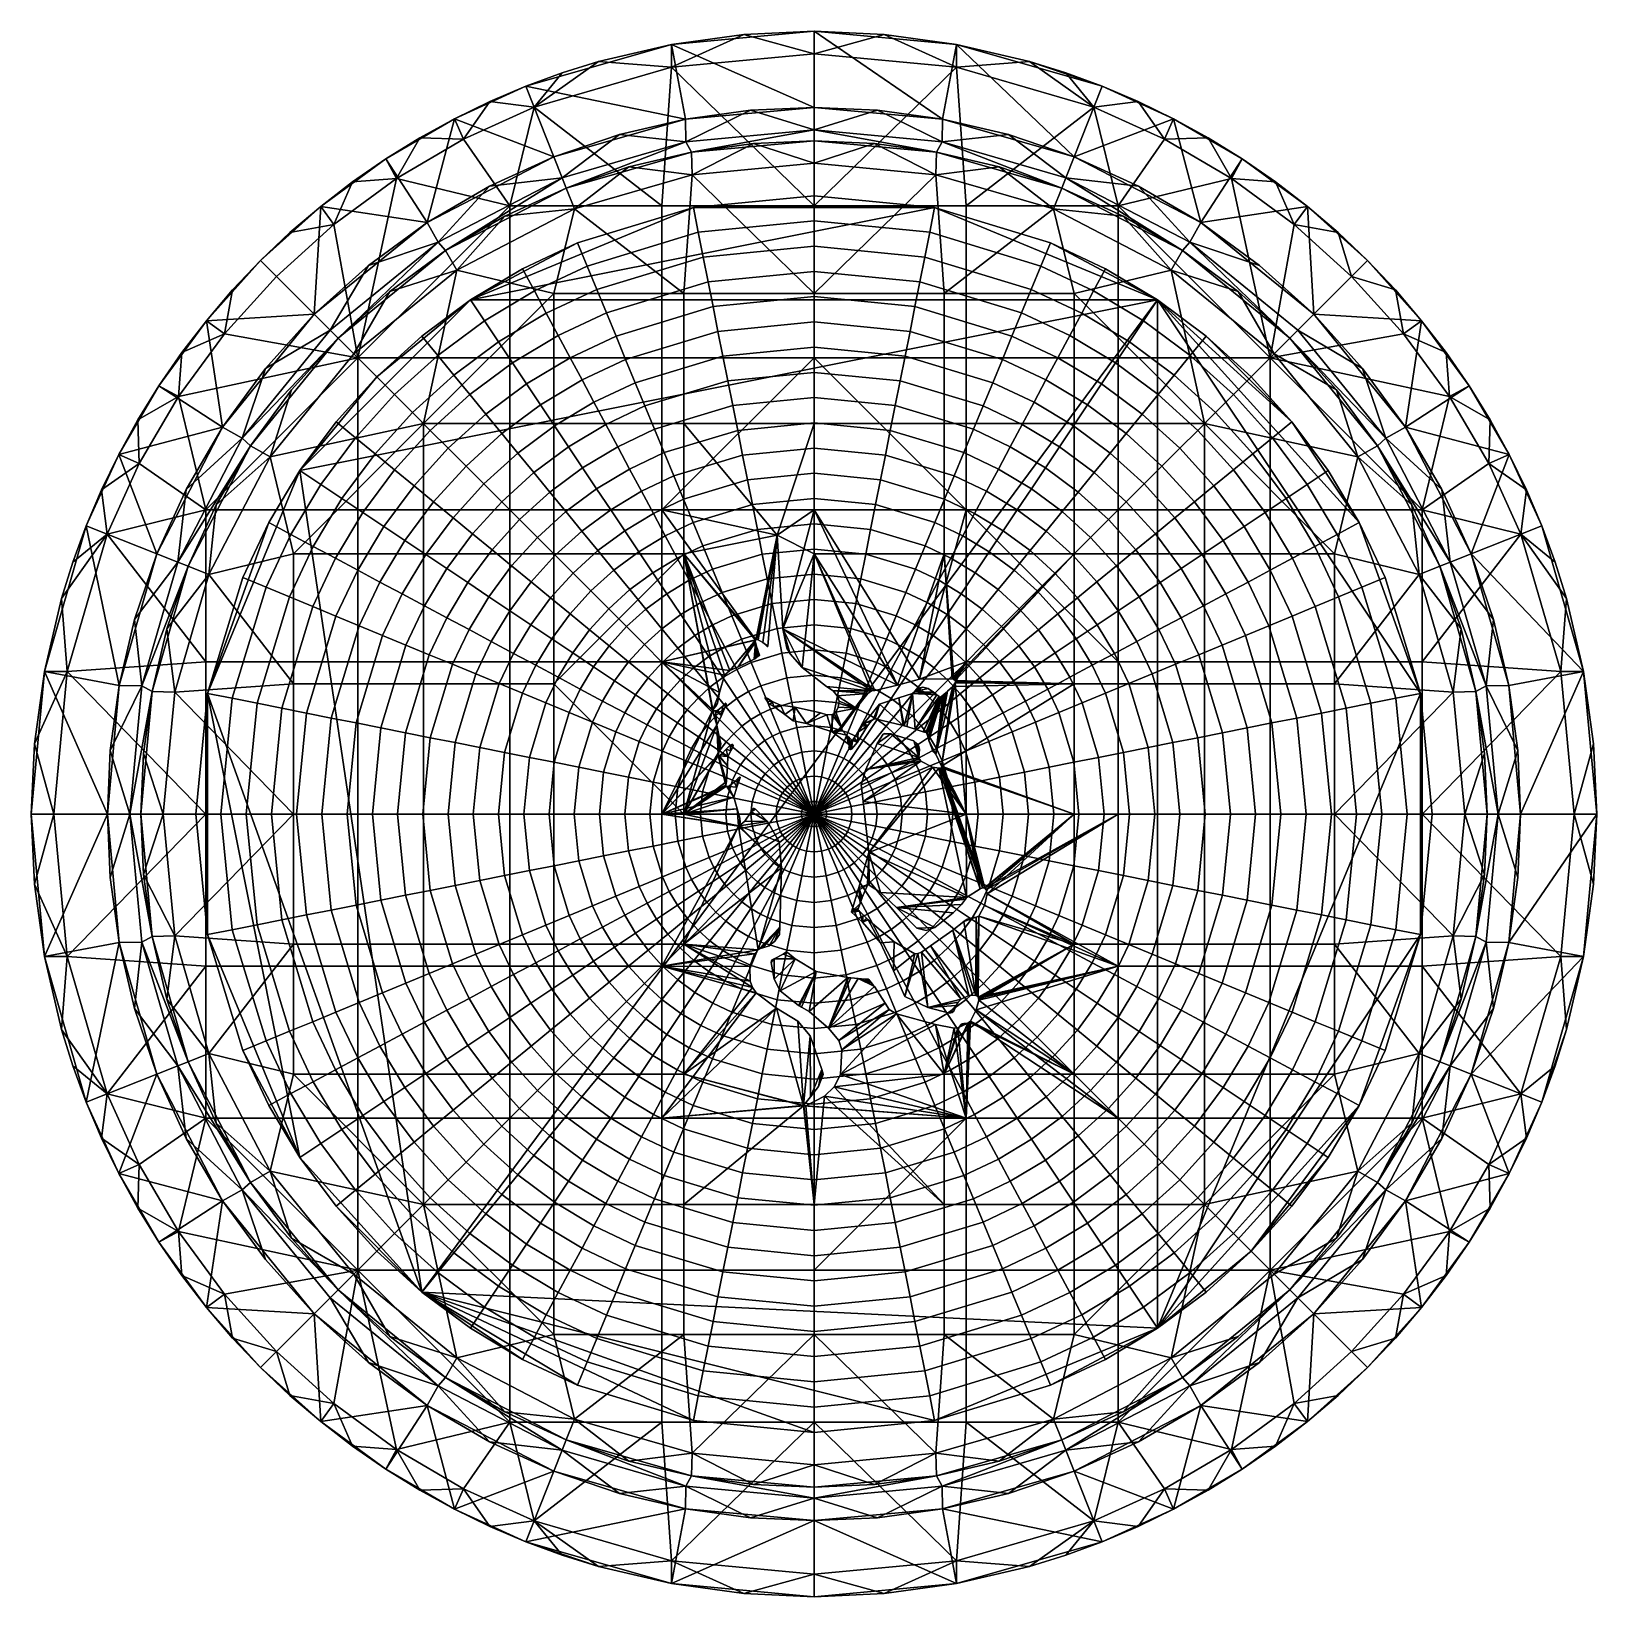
# Model space of a CAD drawing. Header units: millimetres. Extents: x -35 to 35, y -35 to 35.
import ezdxf

# ---------------------------------------------------------------- set-up
doc = ezdxf.new("R2010")
doc.units = ezdxf.units.MM
doc.header["$MEASUREMENT"] = 0
doc.layers.add('Default', color=7, linetype='Continuous', true_color=0x000000)

# ---------------------------------------------------------------- blocks, each defined once
blk = doc.blocks.new('top_cap')
at = {"layer": 'Default'}
mesh = blk.add_polyface(dxfattribs=at)
corners = [(86.659, 271.628, 2), (80.777, 269.937, 2), (80.777, 269.937, 5), (83.714, 270.936, 5), (77.896, 268.626, 5), (86.659, 271.628, 5), (89.57, 272.028, 5), (80.777, 269.937, 2), (86.659, 271.628, 2), (79.526, 273.098, 2), (76.334, 271.646, 2), (75.117, 267.005, 2), (73.257, 269.851, 2), (92.409, 272.156, 2), (86.041, 274.972, 2), (76.334, 271.646, 2), (74.778, 270.79, 1), (73.257, 269.851, 1), (73.257, 269.851, 2), (79.526, 273.098, 2), (77.919, 272.415, 1), (76.334, 271.646, 1), (86.041, 274.972, 2), (82.779, 274.205, 1), (81.148, 273.695, 1), (79.526, 273.098, 1), (86.041, 274.972, 1), (89.264, 275.414, 1), (92.409, 275.556, 2), (86.039, 273.954), (85.609, 267.756), (79.894, 272.169), (76.737, 270.728), (78.809, 267.756), (86.039, 273.954), (82.779, 274.205, 1), (86.041, 274.972, 1), (79.894, 272.169), (79.526, 273.098, 1), (81.148, 273.695, 1), (77.919, 272.415, 1), (76.737, 270.728), (74.778, 270.79, 1), (76.334, 271.646, 1), (73.743, 268.974), (73.257, 269.851, 1), (89.264, 275.414, 1), (86.932, 270.153, 6), (86.932, 270.153, 3), (89.705, 270.534, 3), (84.127, 269.494, 3), (92.409, 271.156, 6), (86.676, 270.614, 6), (86.932, 270.153, 6), (81.33, 268.543, 6), (81.146, 269.007, 6), (83.714, 270.936, 5), (80.777, 269.937, 5), (86.676, 270.614, 6), (86.659, 271.628, 5), (89.57, 272.028, 5), (86.957, 269.141, 2), (86.932, 270.153, 3), (84.127, 269.494, 3), (89.705, 270.534, 3)]
mesh.append_faces([[corners[k] for k in face] for face in [(0, 1, 2, 3), (1, 4, 2, 2), (0, 3, 5, 5), (0, 5, 6, 6), (7, 8, 9, 9), (10, 11, 7, 7), (11, 10, 12, 12), (13, 14, 8, 8), (14, 9, 8, 8), (9, 10, 7, 7), (15, 16, 17, 18), (19, 20, 21, 15), (22, 23, 24, 19), (15, 21, 16, 16), (19, 24, 25, 25), (22, 26, 23, 23), (22, 27, 26, 26), (19, 25, 20, 20), (28, 27, 22, 22), (29, 30, 31, 31), (32, 31, 33, 33), (34, 35, 36, 36), (37, 38, 39, 39), (37, 40, 38, 38), (37, 39, 35, 35), (41, 42, 43, 43), (44, 45, 42, 42), (41, 43, 40, 40), (34, 36, 46, 46), (37, 35, 34, 34), (44, 42, 41, 41), (37, 41, 40, 40), (47, 48, 49, 49), (47, 50, 48, 48), (51, 52, 53, 53), (54, 53, 52, 52), (55, 56, 57, 57), (58, 59, 56, 56), (58, 60, 59, 59), (58, 56, 55, 55), (61, 62, 63, 63), (61, 64, 62, 62)]])
mesh = blk.add_polyface(dxfattribs=at)
corners = [(92.409, 272.156, 2), (86.659, 271.628, 2), (89.57, 272.028, 5), (92.409, 272.156, 5), (98.159, 271.628, 2), (92.409, 275.556, 2), (92.409, 272.156, 2), (86.041, 274.972, 2), (90.762, 253.023, 1), (90.762, 253.023, 2), (90.351, 248.054, 2), (90.762, 253.023), (90.351, 248.054), (91.021, 248.829, 2), (90.762, 253.023, 2), (90.762, 253.023, 1), (90.762, 253.023), (91.021, 248.829), (92.409, 275.556, 1), (89.264, 275.414, 1), (92.409, 275.556, 2), (85.609, 254.156), (85.609, 260.956), (92.409, 260.956), (85.609, 267.756), (92.409, 267.756), (92.409, 274.556), (86.039, 273.954), (92.409, 254.156), (91.021, 248.829), (90.762, 253.023), (90.128, 248.22), (89.912, 248.339), (89.844, 248.357), (89.82, 248.355), (89.801, 248.346), (92.409, 274.556), (92.409, 275.556, 1), (95.554, 275.414, 1), (89.264, 275.414, 1), (86.039, 273.954), (92.409, 270.656, 6), (92.409, 270.656, 3), (95.114, 270.534, 3), (86.932, 270.153, 6), (89.705, 270.534, 3), (97.886, 270.153, 6), (92.409, 271.156, 6), (92.409, 270.656, 6), (86.932, 270.153, 6), (86.589, 263.836, 2), (86.589, 258.016, 2), (92.409, 258.016, 2), (92.409, 263.836, 2), (92.409, 269.656, 2), (86.957, 269.141, 2), (90.762, 253.023, 2), (92.409, 252.196, 2), (91.021, 248.829, 2), (89.912, 248.339, 2), (90.128, 248.22, 2), (89.82, 248.355, 2), (89.844, 248.357, 2), (92.409, 271.156, 6), (92.409, 272.156, 5), (89.57, 272.028, 5), (95.249, 272.028, 5), (86.676, 270.614, 6), (92.409, 269.656, 2), (95.114, 270.534, 3), (92.409, 270.656, 3), (89.705, 270.534, 3), (86.957, 269.141, 2)]
mesh.append_faces([[corners[k] for k in face] for face in [(0, 1, 2, 2), (0, 2, 3, 3), (4, 5, 6, 6), (7, 6, 5, 5), (8, 9, 10, 10), (11, 8, 12, 12), (13, 14, 15, 15), (15, 16, 17, 17), (18, 19, 20, 20), (21, 22, 23, 23), (24, 25, 23, 22), (26, 25, 27, 27), (28, 21, 23, 23), (28, 29, 30, 30), (21, 28, 30, 30), (31, 32, 30, 30), (32, 33, 30, 30), (34, 35, 30, 30), (33, 34, 30, 30), (36, 37, 38, 38), (36, 39, 37, 37), (36, 40, 39, 39), (41, 42, 43, 43), (41, 44, 45, 45), (45, 42, 41, 41), (46, 47, 48, 48), (49, 48, 47, 47), (50, 51, 52, 53), (54, 55, 53, 53), (56, 57, 52, 52), (57, 56, 58, 58), (51, 56, 52, 52), (59, 60, 56, 56), (61, 62, 56, 56), (55, 50, 53, 53), (62, 59, 56, 56), (63, 64, 65, 65), (63, 66, 64, 64), (63, 65, 67, 67), (68, 69, 70, 70), (68, 70, 71, 71), (68, 71, 72, 72)]])
mesh = blk.add_polyface(dxfattribs=at)
corners = [(98.159, 271.628, 2), (92.409, 272.156, 2), (92.409, 272.156, 5), (95.249, 272.028, 5), (98.159, 271.628, 5), (92.409, 275.556, 2), (98.159, 271.628, 2), (98.778, 274.972, 2), (96.145, 246.31, 2), (95.125, 246.082, 2), (95.125, 246.082), (96.145, 246.31), (97.134, 246.59, 2), (97.134, 246.59), (94.977, 246.057, 2), (94.977, 246.057), (97.085, 246.185, 2), (97.282, 246.229, 2), (97.282, 246.229), (97.085, 246.185), (97.507, 246.17, 2), (97.507, 246.17), (96.918, 246.038, 2), (96.918, 246.038), (97.758, 246.007, 1), (98.778, 274.972, 2), (95.554, 275.414, 1), (92.409, 275.556, 1), (92.409, 275.556, 2), (92.409, 260.956), (99.209, 260.956), (99.209, 254.156), (92.409, 267.756), (99.209, 267.756), (98.78, 273.954), (97.085, 246.185), (97.282, 246.229), (96.918, 246.038), (97.507, 246.17), (97.758, 246.007), (95.125, 246.082), (91.021, 248.829), (96.145, 246.31), (94.977, 246.057), (97.134, 246.59), (92.409, 254.156), (93.26, 246.061), (92.961, 246.264), (92.409, 274.556), (92.409, 274.556), (95.554, 275.414, 1), (98.78, 273.954), (95.114, 270.534, 3), (97.886, 270.153, 3), (97.886, 270.153, 6), (92.409, 270.656, 6), (92.409, 271.156, 6), (97.886, 270.153, 6), (98.143, 270.614, 6), (92.409, 258.016, 2), (92.409, 252.196, 2), (98.229, 252.196, 2), (98.229, 258.016, 2), (92.409, 263.836, 2), (98.229, 263.836, 2), (97.862, 269.141, 2), (97.085, 246.185, 2), (96.918, 246.038, 2), (97.282, 246.229, 2), (97.507, 246.17, 2), (97.758, 246.007, 2), (96.145, 246.31, 2), (95.125, 246.082, 2), (97.134, 246.59, 2), (92.409, 269.656, 2), (98.143, 270.614, 6), (98.159, 271.628, 5), (95.249, 272.028, 5), (92.409, 271.156, 6), (97.862, 269.141, 2), (97.886, 270.153, 3), (95.114, 270.534, 3), (92.409, 269.656, 2)]
mesh.append_faces([[corners[k] for k in face] for face in [(0, 1, 2, 3), (0, 3, 4, 4), (5, 6, 7, 7), (8, 9, 10, 11), (12, 8, 11, 13), (9, 14, 15, 10), (16, 17, 18, 19), (17, 20, 21, 18), (22, 16, 19, 23), (21, 20, 24, 24), (25, 26, 27, 28), (29, 30, 31, 31), (32, 33, 30, 29), (33, 32, 34, 34), (35, 36, 37, 37), (38, 37, 36, 36), (37, 38, 39, 39), (40, 41, 42, 42), (43, 41, 40, 40), (44, 42, 45, 45), (31, 44, 45, 45), (46, 47, 43, 43), (29, 31, 45, 45), (48, 34, 32, 32), (49, 50, 51, 51), (52, 53, 54, 54), (54, 55, 52, 52), (56, 57, 58, 58), (59, 60, 61, 62), (63, 59, 62, 64), (63, 64, 65, 65), (66, 67, 68, 68), (69, 68, 67, 67), (67, 70, 69, 69), (61, 60, 71, 71), (60, 72, 71, 71), (73, 61, 71, 71), (74, 63, 65, 65), (75, 76, 77, 77), (78, 75, 77, 77), (79, 80, 81, 81), (82, 79, 81, 81)]])
mesh = blk.add_polyface(dxfattribs=at)
corners = [(104.041, 269.937, 2), (98.159, 271.628, 2), (98.159, 271.628, 5), (101.104, 270.936, 5), (109.701, 267.005, 2), (104.041, 269.937, 5), (106.923, 268.626, 5), (108.485, 271.646, 2), (109.701, 267.005, 2), (111.562, 269.851, 2), (104.041, 269.937, 2), (105.293, 273.098, 2), (98.778, 274.972, 2), (98.159, 271.628, 2), (108.485, 271.646, 2), (106.9, 272.415, 1), (105.293, 273.098, 1), (105.293, 273.098, 2), (102.04, 274.205, 1), (98.778, 274.972, 1), (98.778, 274.972, 2), (111.562, 269.851, 2), (110.041, 270.79, 1), (108.485, 271.646, 1), (95.554, 275.414, 1), (103.67, 273.695, 1), (111.562, 269.851, 1), (111.076, 268.974), (106.009, 267.756), (108.082, 270.728), (104.925, 272.169), (99.209, 267.756), (98.78, 273.954), (111.076, 268.974), (111.562, 269.851, 1), (113.04, 268.829, 1), (110.041, 270.79, 1), (108.082, 270.728), (106.9, 272.415, 1), (108.485, 271.646, 1), (104.925, 272.169), (103.67, 273.695, 1), (105.293, 273.098, 1), (98.78, 273.954), (98.778, 274.972, 1), (102.04, 274.205, 1), (95.554, 275.414, 1), (97.886, 270.153, 6), (97.886, 270.153, 3), (100.692, 269.494, 3), (103.489, 268.543, 6), (98.143, 270.614, 6), (103.489, 268.543, 6), (103.673, 269.007, 6), (97.886, 270.153, 6), (98.143, 270.614, 6), (101.104, 270.936, 5), (98.159, 271.628, 5), (103.673, 269.007, 6), (104.041, 269.937, 5), (106.923, 268.626, 5), (97.862, 269.141, 2), (100.692, 269.494, 3), (97.886, 270.153, 3), (103.121, 267.613, 2)]
mesh.append_faces([[corners[k] for k in face] for face in [(0, 1, 2, 3), (4, 0, 5, 6), (0, 3, 5, 5), (7, 8, 9, 9), (10, 7, 11, 11), (12, 13, 10, 10), (11, 12, 10, 10), (10, 8, 7, 7), (14, 15, 16, 17), (17, 18, 19, 20), (21, 22, 23, 14), (24, 20, 19, 19), (17, 16, 25, 25), (17, 25, 18, 18), (14, 23, 15, 15), (21, 26, 22, 22), (27, 28, 29, 29), (30, 29, 28, 28), (30, 31, 32, 32), (33, 34, 35, 35), (33, 36, 34, 34), (37, 38, 39, 39), (40, 41, 42, 42), (40, 42, 38, 38), (43, 44, 45, 45), (43, 46, 44, 44), (40, 45, 41, 41), (37, 39, 36, 36), (37, 36, 33, 33), (43, 45, 40, 40), (37, 40, 38, 38), (47, 48, 49, 49), (50, 47, 49, 49), (51, 52, 53, 53), (52, 51, 54, 54), (55, 56, 57, 57), (58, 59, 56, 56), (58, 60, 59, 59), (58, 56, 55, 55), (61, 62, 63, 63), (61, 64, 62, 62)]])
mesh = blk.add_polyface(dxfattribs=at)
corners = [(80.777, 269.937, 2), (75.117, 267.005, 2), (75.117, 267.005, 5), (77.896, 268.626, 5), (72.492, 265.089, 5), (78.809, 260.956), (85.609, 260.956), (85.609, 254.156), (78.809, 254.156), (78.809, 267.756), (85.609, 267.756), (72.009, 260.956), (72.009, 254.156), (79.894, 272.169), (76.737, 270.728), (73.743, 268.974), (86.039, 273.954), (92.409, 267.756), (81.33, 268.543, 6), (78.585, 267.293, 3), (81.33, 268.543, 3), (75.938, 265.749, 6), (75.938, 265.749, 3), (84.127, 269.494, 3), (73.437, 263.924, 3), (86.932, 270.153, 6), (86.676, 270.614, 6), (81.146, 269.007, 6), (81.33, 268.543, 6), (75.938, 265.749, 6), (75.61, 266.132, 6), (71.125, 261.84, 6), (80.769, 258.016, 2), (80.769, 252.196, 2), (86.589, 252.196, 2), (86.589, 258.016, 2), (80.769, 263.836, 2), (86.589, 263.836, 2), (74.949, 258.016, 2), (74.949, 252.196, 2), (90.762, 253.023, 2), (81.698, 267.613, 2), (86.957, 269.141, 2), (76.433, 264.878, 2), (71.832, 261.133, 2), (75.61, 266.132, 6), (75.117, 267.005, 5), (72.492, 265.089, 5), (77.896, 268.626, 5), (81.146, 269.007, 6), (80.777, 269.937, 5), (81.698, 267.613, 2), (84.127, 269.494, 3), (81.33, 268.543, 3), (76.433, 264.878, 2), (78.585, 267.293, 3), (75.938, 265.749, 3), (73.437, 263.924, 3), (86.957, 269.141, 2), (71.832, 261.133, 2)]
mesh.append_faces([[corners[k] for k in face] for face in [(0, 1, 2, 3), (1, 4, 2, 2), (5, 6, 7, 8), (9, 10, 6, 5), (11, 5, 8, 12), (13, 10, 9, 9), (14, 9, 15, 15), (16, 17, 10, 10), (9, 11, 15, 15), (9, 5, 11, 11), (18, 19, 20, 20), (21, 22, 19, 19), (20, 23, 18, 18), (24, 22, 21, 21), (25, 18, 23, 23), (18, 21, 19, 19), (26, 27, 28, 28), (29, 28, 27, 27), (27, 30, 29, 29), (31, 29, 30, 30), (32, 33, 34, 35), (36, 32, 35, 37), (38, 39, 33, 32), (34, 40, 35, 35), (36, 37, 41, 41), (37, 42, 41, 41), (36, 38, 32, 32), (36, 43, 38, 38), (44, 38, 43, 43), (41, 43, 36, 36), (45, 46, 47, 47), (45, 48, 46, 46), (49, 50, 48, 48), (45, 49, 48, 48), (51, 52, 53, 53), (54, 55, 56, 56), (54, 56, 57, 57), (51, 53, 55, 55), (51, 58, 52, 52), (54, 51, 55, 55), (57, 59, 54, 54)]])
mesh = blk.add_polyface(dxfattribs=at)
corners = [(114.754, 262.9, 2), (109.701, 267.005, 2), (109.701, 267.005, 5), (112.327, 265.089, 5), (106.923, 268.626, 5), (114.754, 262.9, 2), (114.47, 267.728, 2), (109.701, 267.005, 2), (106.009, 260.956), (112.809, 260.956), (112.809, 254.156), (106.009, 254.156), (99.209, 260.956), (99.209, 254.156), (99.209, 267.756), (106.009, 267.756), (113.875, 266.923), (111.076, 268.974), (104.925, 272.169), (108.88, 265.749, 6), (106.234, 267.293, 3), (108.88, 265.749, 3), (103.489, 268.543, 6), (103.489, 268.543, 3), (100.692, 269.494, 3), (111.381, 263.924, 3), (113.693, 261.84, 6), (103.673, 269.007, 6), (108.88, 265.749, 6), (109.209, 266.132, 6), (113.693, 261.84, 6), (103.489, 268.543, 6), (104.049, 258.016, 2), (104.049, 252.196, 2), (109.869, 252.196, 2), (109.869, 258.016, 2), (98.229, 258.016, 2), (98.229, 252.196, 2), (98.229, 263.836, 2), (104.049, 263.836, 2), (115.689, 252.196, 2), (108.385, 264.878, 2), (112.986, 261.133, 2), (116.732, 256.532, 2), (103.121, 267.613, 2), (97.862, 269.141, 2), (98.668, 246.571, 2), (109.209, 266.132, 6), (109.701, 267.005, 5), (106.923, 268.626, 5), (112.327, 265.089, 5), (103.673, 269.007, 6), (108.385, 264.878, 2), (111.381, 263.924, 3), (108.88, 265.749, 3), (106.234, 267.293, 3), (112.986, 261.133, 2), (113.693, 261.84, 3), (103.121, 267.613, 2), (103.489, 268.543, 3), (100.692, 269.494, 3)]
mesh.append_faces([[corners[k] for k in face] for face in [(0, 1, 2, 3), (1, 4, 2, 2), (5, 6, 7, 7), (8, 9, 10, 11), (12, 8, 11, 13), (14, 15, 8, 12), (16, 9, 17, 17), (9, 15, 17, 17), (14, 18, 15, 15), (8, 15, 9, 9), (19, 20, 21, 21), (22, 23, 20, 20), (24, 23, 22, 22), (21, 25, 19, 19), (26, 19, 25, 25), (19, 22, 20, 20), (27, 28, 29, 29), (30, 29, 28, 28), (28, 27, 31, 31), (32, 33, 34, 35), (36, 37, 33, 32), (38, 36, 32, 39), (34, 40, 35, 35), (41, 35, 42, 42), (43, 42, 35, 35), (32, 35, 39, 39), (44, 39, 41, 41), (39, 35, 41, 41), (39, 44, 38, 38), (44, 45, 38, 38), (46, 33, 37, 37), (47, 48, 49, 49), (47, 50, 48, 48), (47, 49, 51, 51), (52, 53, 54, 54), (52, 54, 55, 55), (56, 57, 53, 53), (58, 59, 60, 60), (58, 55, 59, 59), (56, 53, 52, 52), (52, 55, 58, 58)]])
mesh = blk.add_polyface(dxfattribs=at)
corners = [(70.065, 262.9, 2), (65.96, 257.848, 2), (65.96, 257.848, 5), (67.877, 260.473, 5), (75.117, 267.005, 2), (70.065, 262.9, 5), (72.492, 265.089, 5), (73.257, 269.851, 2), (70.349, 267.728, 2), (75.117, 267.005, 2), (70.065, 262.9, 2), (67.661, 265.305, 2), (65.237, 262.616, 2), (63.114, 259.708, 2), (65.96, 257.848, 2), (67.661, 265.305, 2), (66.413, 263.991, 1), (65.237, 262.616, 1), (65.237, 262.616, 2), (70.349, 267.728, 2), (68.974, 266.552, 1), (67.661, 265.305, 1), (64.136, 261.187, 1), (63.114, 259.708, 1), (63.114, 259.708, 2), (73.257, 269.851, 2), (71.778, 268.829, 1), (70.349, 267.728, 1), (73.257, 269.851, 1), (68.368, 264.598), (72.009, 260.956), (66.042, 262.022), (63.991, 259.222), (73.743, 268.974), (70.944, 266.923), (73.743, 268.974), (71.778, 268.829, 1), (73.257, 269.851, 1), (70.944, 266.923), (70.349, 267.728, 1), (68.368, 264.598), (67.661, 265.305, 1), (68.974, 266.552, 1), (66.042, 262.022), (65.237, 262.616, 1), (66.413, 263.991, 1), (63.991, 259.222), (63.114, 259.708, 1), (64.136, 261.187, 1), (71.125, 261.84, 6), (71.125, 261.84, 3), (73.437, 263.924, 3), (69.041, 259.528, 3), (75.938, 265.749, 6), (75.61, 266.132, 6), (70.772, 262.193, 6), (71.125, 261.84, 6), (66.833, 257.356, 6), (70.772, 262.193, 6), (70.065, 262.9, 5), (67.877, 260.473, 5), (72.492, 265.089, 5), (75.61, 266.132, 6), (73.437, 263.924, 3), (71.125, 261.84, 3), (71.832, 261.133, 2), (68.087, 256.532, 2), (69.041, 259.528, 3)]
mesh.append_faces([[corners[k] for k in face] for face in [(0, 1, 2, 3), (4, 0, 5, 6), (0, 3, 5, 5), (7, 8, 9, 9), (10, 9, 8, 8), (8, 11, 10, 10), (12, 10, 11, 11), (12, 13, 14, 14), (10, 12, 14, 14), (15, 16, 17, 18), (19, 20, 21, 15), (18, 22, 23, 24), (25, 26, 27, 19), (19, 27, 20, 20), (15, 21, 16, 16), (18, 17, 22, 22), (25, 28, 26, 26), (29, 30, 31, 31), (32, 31, 30, 30), (33, 30, 34, 34), (29, 34, 30, 30), (35, 36, 37, 37), (38, 39, 36, 36), (40, 41, 42, 38), (38, 42, 39, 39), (38, 36, 35, 35), (43, 44, 45, 45), (46, 47, 48, 48), (43, 48, 44, 44), (43, 45, 41, 40), (43, 46, 48, 48), (49, 50, 51, 51), (49, 52, 50, 50), (53, 49, 51, 51), (54, 55, 56, 56), (57, 56, 55, 55), (58, 59, 60, 60), (58, 61, 59, 59), (62, 61, 58, 58), (63, 64, 65, 65), (66, 65, 64, 67)]])
mesh = blk.add_polyface(dxfattribs=at)
corners = [(118.858, 257.848, 2), (114.754, 262.9, 2), (114.754, 262.9, 5), (116.942, 260.473, 5), (112.327, 265.089, 5), (118.858, 257.848, 5), (119.582, 262.616, 2), (118.858, 257.848, 2), (121.704, 259.708, 2), (114.754, 262.9, 2), (114.47, 267.728, 2), (117.158, 265.305, 2), (111.562, 269.851, 2), (109.701, 267.005, 2), (114.47, 267.728, 2), (113.04, 268.829, 1), (111.562, 269.851, 1), (111.562, 269.851, 2), (119.582, 262.616, 2), (118.405, 263.991, 1), (117.158, 265.305, 1), (117.158, 265.305, 2), (121.704, 259.708, 2), (120.682, 261.187, 1), (119.582, 262.616, 1), (115.844, 266.552, 1), (114.47, 267.728, 1), (123.499, 256.631, 2), (122.644, 258.188, 1), (121.704, 259.708, 1), (116.451, 264.598), (118.776, 262.022), (112.809, 260.956), (120.827, 259.222), (113.875, 266.923), (120.827, 259.222), (120.682, 261.187, 1), (121.704, 259.708, 1), (118.776, 262.022), (118.405, 263.991, 1), (119.582, 262.616, 1), (116.451, 264.598), (117.158, 265.305, 1), (113.875, 266.923), (114.47, 267.728, 1), (115.844, 266.552, 1), (113.04, 268.829, 1), (122.644, 258.188, 1), (111.076, 268.974), (113.693, 261.84, 6), (113.693, 261.84, 3), (115.778, 259.528, 3), (111.381, 263.924, 3), (117.603, 257.027, 6), (109.209, 266.132, 6), (113.693, 261.84, 6), (114.047, 262.193, 6), (117.985, 257.356, 6), (114.047, 262.193, 6), (116.942, 260.473, 5), (114.754, 262.9, 5), (117.985, 257.356, 6), (118.858, 257.848, 5), (112.327, 265.089, 5), (109.209, 266.132, 6), (112.986, 261.133, 2), (115.778, 259.528, 3), (113.693, 261.84, 3)]
mesh.append_faces([[corners[k] for k in face] for face in [(0, 1, 2, 3), (1, 4, 2, 2), (0, 3, 5, 5), (6, 7, 8, 8), (9, 7, 6, 6), (10, 9, 11, 11), (6, 11, 9, 9), (12, 13, 10, 10), (14, 15, 16, 17), (18, 19, 20, 21), (22, 23, 24, 18), (21, 25, 26, 14), (27, 28, 29, 22), (18, 24, 19, 19), (21, 20, 25, 25), (22, 29, 23, 23), (14, 26, 15, 15), (30, 31, 32, 32), (33, 32, 31, 31), (32, 34, 30, 30), (35, 36, 37, 37), (38, 39, 40, 40), (41, 42, 39, 39), (38, 40, 36, 36), (43, 44, 45, 45), (43, 46, 44, 44), (41, 45, 42, 42), (35, 37, 47, 47), (43, 48, 46, 46), (41, 39, 38, 38), (43, 45, 41, 41), (36, 35, 38, 38), (49, 50, 51, 51), (49, 52, 50, 50), (53, 49, 51, 51), (54, 55, 56, 56), (57, 56, 55, 55), (58, 59, 60, 60), (61, 62, 59, 59), (61, 59, 58, 58), (58, 60, 63, 64), (65, 66, 67, 67)]])
mesh = blk.add_polyface(dxfattribs=at)
corners = [(65.96, 257.848, 2), (63.028, 252.188, 2), (63.028, 252.188, 5), (64.34, 255.07, 5), (65.96, 257.848, 5), (61.319, 256.631, 2), (59.867, 253.439, 2), (63.028, 252.188, 2), (65.96, 257.848, 2), (63.114, 259.708, 2), (60.55, 255.046, 1), (59.867, 253.439, 1), (59.867, 253.439, 2), (63.114, 259.708, 2), (62.175, 258.188, 1), (61.319, 256.631, 1), (61.319, 256.631, 2), (63.114, 259.708, 1), (63.991, 259.222), (65.209, 254.156), (62.237, 256.228), (60.796, 253.071), (72.009, 260.956), (72.009, 254.156), (63.991, 259.222), (62.175, 258.188, 1), (63.114, 259.708, 1), (62.237, 256.228), (60.55, 255.046, 1), (61.319, 256.631, 1), (60.796, 253.071), (59.27, 251.817, 1), (59.867, 253.439, 1), (67.216, 257.027, 6), (65.672, 254.381, 3), (67.216, 257.027, 3), (64.423, 251.636, 6), (64.423, 251.636, 3), (69.041, 259.528, 3), (71.125, 261.84, 6), (67.216, 257.027, 6), (63.958, 251.82, 6), (64.423, 251.636, 6), (71.125, 261.84, 6), (66.833, 257.356, 6), (69.129, 252.196, 2), (74.949, 252.196, 2), (74.949, 258.016, 2), (65.352, 251.267, 2), (68.087, 256.532, 2), (71.832, 261.133, 2), (63.958, 251.82, 6), (64.34, 255.07, 5), (63.028, 252.188, 5), (66.833, 257.356, 6), (67.877, 260.473, 5), (65.96, 257.848, 5), (70.772, 262.193, 6), (68.087, 256.532, 2), (69.041, 259.528, 3), (67.216, 257.027, 3), (65.672, 254.381, 3), (65.352, 251.267, 2)]
mesh.append_faces([[corners[k] for k in face] for face in [(0, 1, 2, 3), (0, 3, 4, 4), (5, 6, 7, 7), (8, 5, 7, 7), (5, 8, 9, 9), (10, 11, 12, 12), (13, 14, 15, 16), (10, 16, 15, 15), (10, 12, 16, 16), (13, 17, 14, 14), (18, 19, 20, 20), (21, 20, 19, 19), (22, 23, 19, 19), (19, 18, 22, 22), (24, 25, 26, 26), (27, 28, 29, 29), (30, 31, 32, 32), (30, 32, 28, 28), (27, 29, 25, 25), (27, 25, 24, 24), (30, 28, 27, 27), (33, 34, 35, 35), (36, 37, 34, 34), (35, 38, 33, 33), (39, 33, 38, 38), (33, 36, 34, 34), (40, 41, 42, 42), (43, 44, 40, 40), (41, 40, 44, 44), (45, 46, 47, 47), (48, 45, 49, 49), (45, 47, 49, 49), (50, 49, 47, 47), (51, 52, 53, 53), (54, 55, 56, 56), (54, 56, 52, 52), (57, 55, 54, 54), (51, 54, 52, 52), (58, 59, 60, 60), (58, 60, 61, 61), (62, 58, 61, 61)]])
mesh = blk.add_polyface(dxfattribs=at)
corners = [(121.791, 252.188, 2), (118.858, 257.848, 2), (118.858, 257.848, 5), (120.479, 255.07, 5), (121.791, 252.188, 5), (123.499, 256.631, 2), (121.791, 252.188, 2), (124.952, 253.439, 2), (121.704, 259.708, 2), (118.858, 257.848, 2), (124.952, 253.439, 2), (124.269, 255.046, 1), (123.499, 256.631, 1), (123.499, 256.631, 2), (122.644, 258.188, 1), (125.548, 251.817, 1), (124.952, 253.439, 1), (119.609, 254.156), (122.582, 256.228), (124.022, 253.071), (120.827, 259.222), (112.809, 254.156), (112.809, 260.956), (119.609, 247.356), (124.022, 253.071), (124.952, 253.439, 1), (125.548, 251.817, 1), (122.582, 256.228), (123.499, 256.631, 1), (124.269, 255.046, 1), (122.644, 258.188, 1), (126.058, 250.186, 1), (120.827, 259.222), (120.396, 251.636, 6), (119.147, 254.381, 3), (120.396, 251.636, 3), (117.603, 257.027, 6), (117.603, 257.027, 3), (115.778, 259.528, 3), (121.347, 248.838, 3), (117.603, 257.027, 6), (120.396, 251.636, 6), (120.861, 251.82, 6), (113.693, 261.84, 6), (117.985, 257.356, 6), (116.732, 256.532, 2), (115.689, 252.196, 2), (119.466, 251.267, 2), (109.869, 258.016, 2), (120.861, 251.82, 6), (121.791, 252.188, 5), (120.479, 255.07, 5), (122.789, 249.251, 5), (117.985, 257.356, 6), (118.858, 257.848, 5), (119.466, 251.267, 2), (121.347, 248.838, 3), (120.396, 251.636, 3), (119.147, 254.381, 3), (116.732, 256.532, 2), (117.603, 257.027, 3), (115.778, 259.528, 3), (112.986, 261.133, 2)]
mesh.append_faces([[corners[k] for k in face] for face in [(0, 1, 2, 3), (0, 3, 4, 4), (5, 6, 7, 7), (5, 8, 9, 9), (5, 9, 6, 6), (10, 11, 12, 13), (13, 12, 14, 14), (10, 15, 16, 16), (10, 16, 11, 11), (17, 18, 19, 19), (18, 17, 20, 20), (21, 22, 17, 17), (22, 20, 17, 17), (19, 23, 17, 17), (24, 25, 26, 26), (27, 28, 29, 29), (27, 30, 28, 28), (24, 29, 25, 25), (24, 26, 31, 31), (32, 30, 27, 27), (24, 27, 29, 29), (33, 34, 35, 35), (36, 37, 34, 34), (38, 37, 36, 36), (35, 39, 33, 33), (33, 36, 34, 34), (40, 41, 42, 42), (43, 40, 44, 44), (42, 44, 40, 40), (45, 46, 47, 47), (45, 48, 46, 46), (49, 50, 51, 51), (49, 52, 50, 50), (53, 51, 54, 54), (49, 51, 53, 53), (55, 56, 57, 57), (55, 57, 58, 58), (59, 60, 61, 61), (59, 58, 60, 60), (59, 55, 58, 58), (61, 62, 59, 59)]])
mesh = blk.add_polyface(dxfattribs=at)
corners = [(61.337, 246.306, 2), (60.937, 243.395, 5), (61.337, 246.306, 5), (62.029, 249.251, 5), (63.028, 252.188, 2), (63.028, 252.188, 5), (59.867, 253.439, 2), (61.337, 246.306, 2), (63.028, 252.188, 2), (57.994, 246.925, 2), (60.809, 240.556, 2), (57.994, 246.925, 2), (57.994, 246.925, 1), (57.551, 243.701, 1), (57.409, 240.556, 2), (59.867, 253.439, 2), (59.27, 251.817, 1), (58.76, 250.186, 1), (59.867, 253.439, 1), (65.209, 247.356), (72.009, 247.356), (72.009, 240.556), (65.209, 240.556), (65.209, 254.156), (72.009, 254.156), (60.796, 253.071), (59.011, 246.926), (60.796, 253.071), (58.76, 250.186, 1), (59.27, 251.817, 1), (59.011, 246.926), (57.551, 243.701, 1), (57.994, 246.925, 1), (58.409, 240.556), (62.812, 246.033, 6), (62.812, 246.033, 3), (63.471, 248.838, 3), (62.431, 243.261, 3), (62.309, 240.556, 6), (64.423, 251.636, 6), (64.423, 251.636, 3), (62.351, 246.289, 6), (64.423, 251.636, 6), (63.958, 251.82, 6), (62.812, 246.033, 6), (61.809, 240.556, 6), (69.129, 246.376, 2), (69.129, 240.556, 2), (74.949, 240.556, 2), (74.949, 246.376, 2), (65.352, 251.267, 2), (63.825, 246.008, 2), (69.129, 252.196, 2), (62.351, 246.289, 6), (61.337, 246.306, 5), (60.937, 243.395, 5), (63.958, 251.82, 6), (63.028, 252.188, 5), (62.029, 249.251, 5), (65.352, 251.267, 2), (64.423, 251.636, 3), (63.471, 248.838, 3), (63.825, 246.008, 2), (62.812, 246.033, 3), (65.672, 254.381, 3), (63.309, 240.556, 2), (62.431, 243.261, 3)]
mesh.append_faces([[corners[k] for k in face] for face in [(0, 1, 2, 2), (0, 2, 3, 3), (4, 0, 3, 3), (3, 5, 4, 4), (6, 7, 8, 8), (9, 7, 6, 6), (9, 10, 7, 7), (11, 12, 13, 14), (15, 16, 17, 11), (15, 18, 16, 16), (11, 17, 12, 12), (19, 20, 21, 22), (23, 24, 20, 19), (25, 19, 26, 26), (22, 26, 19, 19), (19, 25, 23, 23), (27, 28, 29, 29), (30, 31, 32, 32), (30, 33, 31, 31), (28, 27, 30, 30), (28, 30, 32, 32), (34, 35, 36, 36), (34, 37, 35, 35), (34, 38, 37, 37), (39, 34, 36, 40), (41, 42, 43, 43), (42, 41, 44, 44), (45, 44, 41, 41), (46, 47, 48, 49), (50, 51, 46, 46), (47, 46, 51, 51), (46, 52, 50, 50), (53, 54, 55, 55), (56, 57, 58, 58), (53, 58, 54, 54), (56, 58, 53, 53), (59, 60, 61, 61), (62, 61, 63, 63), (59, 64, 60, 60), (65, 62, 63, 66), (61, 62, 59, 59)]])
mesh = blk.add_polyface(dxfattribs=at)
corners = [(87.964, 245.299, 2), (87.964, 245.299), (88.041, 245.377), (88.041, 245.377, 2), (87.878, 245.22, 2), (87.878, 245.22), (87.871, 245.19, 2), (87.871, 245.19), (87.872, 245.204), (87.872, 245.204, 2), (87.877, 245.18, 2), (87.877, 245.18), (87.873, 245.185), (87.873, 245.185, 2), (87.999, 245.167, 2), (87.999, 245.167), (87.89, 245.174), (87.89, 245.174, 2), (78.809, 247.356), (85.609, 247.356), (85.609, 240.556), (78.809, 240.556), (78.809, 254.156), (85.609, 254.156), (72.009, 247.356), (72.009, 240.556), (72.009, 254.156), (88.644, 246.969), (88.407, 246.757), (88.07, 244.525), (87.89, 245.174), (87.999, 245.167), (87.873, 245.185), (87.877, 245.18), (87.871, 245.19), (87.878, 245.22), (88.1, 245.505), (87.964, 245.299), (87.872, 245.204), (88.186, 245.99), (89.801, 248.346), (89.789, 248.329), (90.762, 253.023), (80.769, 246.376, 2), (86.589, 252.196, 2), (80.769, 252.196, 2), (74.949, 246.376, 2), (74.949, 240.556, 2), (80.769, 240.556, 2), (74.949, 252.196, 2), (69.129, 252.196, 2), (69.129, 246.376, 2), (88.407, 246.757, 2), (88.644, 246.969, 2), (88.07, 244.525, 2), (87.999, 245.167, 2), (87.89, 245.174, 2), (87.877, 245.18, 2), (87.873, 245.185, 2), (87.871, 245.19, 2), (86.589, 240.556, 2), (87.872, 245.204, 2), (88.186, 245.99, 2), (87.878, 245.22, 2), (89.789, 248.329, 2)]
mesh.append_faces([[corners[k] for k in face] for face in [(0, 1, 2, 3), (4, 5, 1, 0), (6, 7, 8, 9), (10, 11, 12, 13), (13, 12, 7, 6), (9, 8, 5, 4), (14, 15, 16, 17), (17, 16, 11, 10), (18, 19, 20, 21), (22, 23, 19, 18), (24, 18, 21, 25), (26, 22, 18, 24), (19, 27, 28, 28), (29, 30, 31, 31), (29, 32, 33, 33), (20, 34, 32, 32), (33, 30, 29, 29), (35, 36, 37, 37), (19, 35, 38, 38), (38, 34, 19, 19), (20, 19, 34, 34), (39, 35, 19, 19), (28, 39, 19, 19), (40, 41, 19, 19), (42, 40, 23, 23), (23, 40, 19, 19), (43, 44, 45, 45), (46, 47, 48, 43), (49, 46, 43, 45), (50, 51, 46, 49), (52, 53, 44, 44), (54, 55, 56, 56), (54, 57, 58, 58), (54, 58, 59, 59), (57, 54, 56, 56), (44, 60, 61, 61), (43, 60, 44, 44), (44, 62, 52, 52), (63, 44, 61, 61), (62, 44, 63, 63), (53, 64, 44, 44)]])
mesh = blk.add_polyface(dxfattribs=at)
corners = [(90.128, 248.22, 1), (90.128, 248.22, 2), (89.912, 248.339, 2), (89.82, 248.355, 2), (89.82, 248.355), (89.844, 248.357), (89.844, 248.357, 2), (89.912, 248.339), (89.801, 248.346, 2), (89.801, 248.346), (89.789, 248.329, 2), (89.789, 248.329), (89.786, 248.233, 2), (89.786, 248.233), (89.782, 248.305), (89.782, 248.305, 2), (89.858, 247.992, 2), (89.858, 247.992, 1), (89.858, 247.992), (90.128, 248.22), (90.345, 248.045, 2), (90.345, 248.045), (90.346, 248.045), (90.346, 248.045, 2), (90.351, 248.054), (90.351, 248.054, 2), (90.344, 248.045, 2), (90.344, 248.045), (90.318, 248.052, 2), (90.128, 248.22, 2), (90.128, 248.22, 1), (90.318, 248.052), (90.762, 253.023, 1), (90.128, 248.22), (91.021, 248.829, 2), (91.021, 248.829), (91.193, 247.976), (91.193, 247.976, 2), (90.762, 253.023, 1), (90.346, 248.045), (90.345, 248.045), (90.344, 248.045), (91.021, 248.829), (91.346, 247.722), (91.193, 247.976), (90.351, 248.054), (90.318, 248.052), (90.762, 253.023), (90.128, 248.22), (92.409, 254.156), (96.145, 246.31), (94.977, 246.057, 2), (95.125, 246.082, 2), (92.409, 252.196, 2), (91.883, 247.112, 2), (90.346, 248.045, 2), (90.344, 248.045, 2), (90.345, 248.045, 2), (91.021, 248.829, 2), (91.193, 247.976, 2), (91.346, 247.722, 2), (90.351, 248.054, 2), (90.318, 248.052, 2), (90.762, 253.023, 2), (90.128, 248.22, 2), (86.589, 252.196, 2), (89.789, 248.329, 2), (89.801, 248.346, 2), (89.82, 248.355, 2)]
mesh.append_faces([[corners[k] for k in face] for face in [(0, 1, 2, 2), (3, 4, 5, 6), (6, 5, 7, 2), (8, 9, 4, 3), (10, 11, 9, 8), (12, 13, 14, 15), (12, 16, 17, 17), (15, 14, 11, 10), (7, 0, 2, 2), (12, 17, 13, 13), (17, 18, 13, 13), (19, 0, 7, 7), (20, 21, 22, 23), (23, 22, 24, 25), (26, 27, 21, 20), (28, 29, 30, 30), (28, 31, 27, 26), (32, 25, 24, 24), (30, 31, 28, 28), (30, 33, 31, 31), (34, 35, 36, 37), (34, 38, 35, 35), (39, 40, 41, 41), (42, 43, 44, 44), (39, 41, 45, 45), (46, 45, 41, 41), (47, 45, 48, 48), (49, 50, 42, 42), (48, 45, 46, 46), (51, 52, 53, 53), (54, 51, 53, 53), (55, 56, 57, 57), (58, 59, 60, 60), (55, 61, 56, 56), (62, 56, 61, 61), (63, 64, 61, 61), (62, 61, 64, 64), (58, 54, 53, 53), (65, 66, 67, 67), (65, 67, 68, 68), (63, 65, 68, 68)]])
mesh = blk.add_polyface(dxfattribs=at)
corners = [(97.134, 246.59, 2), (97.134, 246.59), (98.589, 246.603, 1), (98.046, 245.772, 1), (98.046, 245.772, 2), (98.046, 245.772, 2), (98.046, 245.772, 2), (98.043, 245.775, 2), (98.046, 245.773, 2), (98.046, 245.773), (98.043, 245.775), (98.034, 245.782, 2), (98.034, 245.782), (98.001, 245.809, 2), (98.001, 245.809), (97.902, 245.89, 2), (97.902, 245.89), (97.77, 245.997, 2), (97.803, 245.971, 2), (97.803, 245.971), (97.77, 245.997), (97.759, 246.007, 2), (97.761, 246.005, 2), (97.761, 246.005), (97.759, 246.007), (97.758, 246.007, 2), (97.758, 246.007, 1), (97.758, 246.007, 2), (98.046, 245.772), (98.046, 245.772), (97.758, 246.007), (97.758, 246.007), (98.046, 245.772), (98.189, 245.888, 2), (98.212, 245.907, 2), (98.212, 245.907), (98.189, 245.888), (98.141, 245.849, 2), (98.165, 245.869, 2), (98.165, 245.869), (98.141, 245.849), (98.093, 245.81, 2), (98.117, 245.829, 2), (98.117, 245.829), (98.093, 245.81), (98.069, 245.79, 2), (98.046, 245.772, 1), (98.046, 245.772, 2), (98.069, 245.79), (98.046, 245.772), (97.291, 244.235), (98.046, 245.772), (98.046, 245.772), (98.046, 245.772), (97.512, 243.978), (98.141, 245.849), (98.165, 245.869), (98.043, 245.775), (98.034, 245.782), (99.209, 254.156), (99.209, 247.356), (97.134, 246.59), (98.589, 246.603), (97.291, 244.235, 2), (98.046, 245.773, 2), (98.043, 245.775, 2), (98.046, 245.772, 2), (98.046, 245.772, 2), (98.046, 245.772, 2), (98.229, 252.196, 2), (97.134, 246.59, 2), (98.589, 246.603, 2)]
mesh.append_faces([[corners[k] for k in face] for face in [(0, 1, 2, 2), (3, 4, 5, 5), (3, 6, 4, 4), (7, 8, 9, 10), (6, 3, 8, 8), (11, 7, 10, 12), (13, 11, 12, 14), (15, 13, 14, 16), (17, 18, 19, 20), (18, 15, 16, 19), (21, 22, 23, 24), (25, 26, 27, 27), (26, 25, 21, 21), (22, 17, 20, 23), (9, 8, 3, 3), (28, 29, 3, 3), (29, 9, 3, 3), (21, 24, 26, 26), (26, 30, 31, 31), (26, 24, 30, 30), (32, 28, 3, 3), (33, 34, 35, 36), (37, 38, 39, 40), (38, 33, 36, 39), (41, 42, 43, 44), (45, 46, 47, 47), (45, 41, 44, 48), (42, 37, 40, 43), (46, 48, 49, 49), (45, 48, 46, 46), (50, 51, 52, 52), (51, 50, 53, 53), (54, 55, 56, 56), (57, 50, 58, 58), (59, 60, 61, 61), (60, 62, 61, 61), (63, 64, 65, 65), (63, 66, 67, 67), (68, 63, 67, 67), (63, 68, 64, 64), (69, 70, 71, 71)]])
mesh = blk.add_polyface(dxfattribs=at)
corners = [(98.589, 246.603, 1), (98.668, 246.571, 2), (98.589, 246.603, 2), (98.732, 246.506, 2), (98.719, 246.53, 2), (98.719, 246.53), (98.732, 246.506), (98.668, 246.571), (98.739, 246.48, 2), (98.739, 246.48), (98.616, 246.258, 2), (98.729, 246.418, 2), (98.729, 246.418), (98.616, 246.258), (98.378, 246.042, 1), (98.378, 246.042, 2), (98.378, 246.042), (98.589, 246.603), (97.134, 246.59, 2), (98.589, 246.603, 1), (98.589, 246.603, 2), (97.134, 246.59), (98.589, 246.603), (98.378, 246.042, 1), (98.355, 246.024, 2), (98.378, 246.042, 2), (98.307, 245.985, 2), (98.331, 246.004, 2), (98.331, 246.004), (98.307, 245.985), (98.355, 246.024), (98.26, 245.946, 2), (98.283, 245.965, 2), (98.283, 245.965), (98.26, 245.946), (98.236, 245.927, 2), (98.236, 245.927), (98.212, 245.907, 2), (98.212, 245.907), (98.378, 246.042), (98.729, 246.418), (99.209, 247.356), (99.209, 240.556), (106.009, 247.356), (106.009, 240.556), (99.209, 254.156), (98.355, 246.024), (97.861, 243.234), (98.331, 246.004), (98.732, 246.506), (98.719, 246.53), (98.668, 246.571), (98.739, 246.48), (98.589, 246.603), (98.616, 246.258), (98.117, 242.698), (98.117, 242.698, 2), (104.049, 240.556, 2), (104.049, 246.376, 2), (98.739, 246.48, 2), (98.729, 246.418, 2), (98.616, 246.258, 2), (98.719, 246.53, 2), (98.732, 246.506, 2), (104.049, 252.196, 2), (98.668, 246.571, 2), (98.355, 246.024, 2), (97.861, 243.234, 2), (98.378, 246.042, 2), (98.229, 252.196, 2), (98.589, 246.603, 2)]
mesh.append_faces([[corners[k] for k in face] for face in [(0, 1, 2, 2), (3, 4, 5, 6), (4, 1, 7, 5), (8, 3, 6, 9), (10, 11, 12, 13), (10, 14, 15, 15), (11, 8, 9, 12), (1, 0, 7, 7), (10, 13, 14, 14), (14, 13, 16, 16), (17, 7, 0, 0), (18, 19, 20, 20), (19, 21, 22, 22), (23, 24, 25, 25), (26, 27, 28, 29), (27, 24, 30, 28), (31, 32, 33, 34), (32, 26, 29, 33), (35, 31, 34, 36), (37, 35, 36, 38), (30, 24, 23, 23), (39, 30, 23, 23), (40, 41, 42, 42), (42, 41, 43, 44), (41, 45, 43, 43), (46, 47, 48, 48), (49, 50, 41, 41), (41, 50, 51, 51), (52, 49, 41, 41), (51, 53, 41, 41), (40, 52, 41, 41), (54, 40, 55, 55), (56, 57, 58, 58), (59, 60, 58, 58), (58, 60, 61, 61), (58, 62, 63, 63), (58, 63, 59, 59), (62, 64, 65, 65), (66, 67, 68, 68), (56, 58, 61, 61), (69, 70, 65, 65)]])
mesh = blk.add_polyface(dxfattribs=at)
corners = [(123.482, 246.306, 2), (121.791, 252.188, 2), (121.791, 252.188, 5), (122.789, 249.251, 5), (124.009, 240.556, 2), (123.482, 246.306, 5), (123.881, 243.395, 5), (124.009, 240.556, 2), (127.409, 240.556, 2), (126.825, 246.925, 2), (121.791, 252.188, 2), (123.482, 246.306, 2), (124.952, 253.439, 2), (127.409, 240.556, 2), (127.268, 243.701, 1), (126.825, 246.925, 1), (126.825, 246.925, 2), (126.058, 250.186, 1), (125.548, 251.817, 1), (124.952, 253.439, 2), (112.809, 247.356), (119.609, 247.356), (119.609, 240.556), (112.809, 240.556), (112.809, 254.156), (119.609, 254.156), (106.009, 247.356), (106.009, 240.556), (106.009, 254.156), (99.209, 254.156), (125.807, 246.926), (124.022, 253.071), (125.807, 246.926), (126.825, 246.925, 1), (127.268, 243.701, 1), (126.409, 240.556), (126.058, 250.186, 1), (124.022, 253.071), (122.007, 246.033, 6), (122.007, 246.033, 3), (122.388, 243.261, 3), (121.347, 248.838, 3), (122.509, 240.556, 6), (120.396, 251.636, 6), (120.396, 251.636, 6), (122.007, 246.033, 6), (122.467, 246.289, 6), (123.009, 240.556, 6), (120.861, 251.82, 6), (109.869, 246.376, 2), (109.869, 240.556, 2), (115.689, 240.556, 2), (115.689, 246.376, 2), (109.869, 252.196, 2), (115.689, 252.196, 2), (104.049, 246.376, 2), (104.049, 240.556, 2), (104.049, 252.196, 2), (121.509, 240.556, 2), (120.994, 246.008, 2), (119.466, 251.267, 2), (98.719, 246.53, 2), (122.467, 246.289, 6), (123.881, 243.395, 5), (123.482, 246.306, 5), (122.789, 249.251, 5), (120.861, 251.82, 6), (120.994, 246.008, 2), (121.509, 240.556, 2), (122.388, 243.261, 3), (122.007, 246.033, 3), (121.347, 248.838, 3), (119.466, 251.267, 2)]
mesh.append_faces([[corners[k] for k in face] for face in [(0, 1, 2, 3), (4, 0, 5, 6), (0, 3, 5, 5), (7, 8, 9, 9), (9, 10, 11, 11), (9, 11, 7, 7), (12, 10, 9, 9), (13, 14, 15, 16), (16, 17, 18, 19), (16, 15, 17, 17), (20, 21, 22, 23), (24, 25, 21, 20), (26, 20, 23, 27), (28, 24, 20, 26), (29, 28, 26, 26), (30, 21, 31, 31), (21, 30, 22, 22), (32, 33, 34, 35), (32, 36, 33, 33), (37, 36, 32, 32), (38, 39, 40, 40), (38, 41, 39, 39), (42, 38, 40, 40), (38, 43, 41, 41), (44, 45, 46, 46), (47, 46, 45, 45), (46, 48, 44, 44), (49, 50, 51, 52), (53, 49, 52, 54), (55, 56, 50, 49), (57, 55, 49, 53), (51, 58, 59, 59), (60, 52, 59, 59), (52, 60, 54, 54), (52, 51, 59, 59), (61, 55, 57, 57), (62, 63, 64, 64), (65, 66, 62, 62), (64, 65, 62, 62), (67, 68, 69, 70), (67, 70, 71, 71), (72, 67, 71, 71)]])
mesh = blk.add_polyface(dxfattribs=at)
corners = [(89.981, 247.653, 1), (89.981, 247.653, 2), (89.981, 247.653, 2), (89.98, 247.653, 2), (89.978, 247.651, 2), (89.978, 247.651), (89.98, 247.653), (89.98, 247.653, 2), (89.97, 247.645, 2), (89.97, 247.645), (89.941, 247.625, 2), (89.941, 247.625), (89.981, 247.653), (89.98, 247.653), (89.981, 247.653), (89.975, 247.668, 2), (89.975, 247.668), (89.961, 247.706), (89.961, 247.706, 2), (89.98, 247.654, 2), (89.98, 247.654), (89.979, 247.657), (89.979, 247.657, 2), (89.98, 247.653, 2), (89.981, 247.653, 2), (89.981, 247.653, 1), (89.981, 247.653), (89.98, 247.653), (91.193, 247.976, 2), (91.193, 247.976), (91.346, 247.722), (91.346, 247.722, 2), (91.021, 248.829), (91.883, 247.112), (91.346, 247.722), (89.97, 247.645), (89.979, 247.657), (89.978, 247.651), (89.98, 247.653), (89.98, 247.653), (89.98, 247.653), (89.98, 247.654), (89.975, 247.668), (89.941, 247.625), (89.981, 247.653), (89.981, 247.653), (89.961, 247.706), (91.021, 248.829, 2), (91.346, 247.722, 2), (91.883, 247.112, 2), (89.97, 247.645, 2), (89.978, 247.651, 2), (89.979, 247.657, 2), (89.98, 247.653, 2), (89.98, 247.653, 2), (89.98, 247.653, 2), (89.98, 247.654, 2), (89.975, 247.668, 2), (89.941, 247.625, 2), (89.981, 247.653, 2), (89.981, 247.653, 2), (89.961, 247.706, 2)]
mesh.append_faces([[corners[k] for k in face] for face in [(0, 1, 2, 2), (0, 2, 3, 3), (4, 5, 6, 7), (3, 7, 0, 0), (8, 9, 5, 4), (10, 11, 9, 8), (6, 0, 7, 7), (12, 0, 13, 13), (13, 0, 6, 6), (14, 0, 12, 12), (15, 16, 17, 18), (19, 20, 21, 22), (23, 24, 25, 25), (25, 19, 23, 23), (22, 21, 16, 15), (19, 25, 20, 20), (25, 26, 27, 27), (25, 27, 20, 20), (28, 29, 30, 31), (32, 33, 34, 34), (35, 36, 37, 37), (38, 39, 40, 40), (38, 37, 41, 41), (42, 35, 43, 43), (39, 44, 45, 45), (40, 39, 45, 45), (38, 41, 39, 39), (36, 41, 37, 37), (46, 42, 43, 43), (36, 35, 42, 42), (47, 48, 49, 49), (50, 51, 52, 52), (53, 54, 55, 55), (53, 56, 51, 51), (57, 58, 50, 50), (55, 59, 60, 60), (59, 55, 54, 54), (55, 56, 53, 53), (56, 52, 51, 51), (52, 57, 50, 50), (58, 57, 61, 61)]])
mesh = blk.add_polyface(dxfattribs=at)
corners = [(92.08, 244.608, 2), (92.08, 244.608), (93.218, 244.236), (93.218, 244.236, 2), (92.985, 244.991, 2), (92.985, 244.991), (92.702, 245.086), (92.702, 245.086, 2), (93.308, 245.044, 2), (93.308, 245.044), (93.214, 245), (93.214, 245, 2), (93.386, 245.113, 2), (93.386, 245.113), (93.527, 245.597, 2), (93.527, 245.597), (93.497, 245.33), (93.497, 245.33, 2), (93.448, 245.84, 2), (93.448, 245.84), (92.961, 246.264, 2), (92.961, 246.264), (93.26, 246.061), (93.26, 246.061, 2), (93.653, 244.352, 2), (93.689, 244.273, 2), (93.689, 244.273), (93.653, 244.352), (93.652, 244.395, 2), (93.649, 244.383, 2), (93.649, 244.383), (93.652, 244.395), (93.657, 244.405, 2), (93.657, 244.405), (94.3, 245.292, 2), (94.3, 245.292), (93.527, 245.597), (94.3, 245.292), (93.497, 245.33), (93.218, 244.236), (93.649, 244.383), (93.653, 244.352), (93.657, 244.405), (93.386, 245.113), (93.652, 244.395), (93.448, 245.84), (93.214, 245), (93.308, 245.044), (92.985, 244.991), (92.08, 244.608), (92.961, 246.264), (91.883, 247.112), (94.977, 246.057), (91.021, 248.829), (93.26, 246.061), (94.817, 245.943), (93.386, 245.113, 2), (93.657, 244.405, 2), (94.3, 245.292, 2), (93.527, 245.597, 2), (93.497, 245.33, 2), (93.218, 244.236, 2), (93.652, 244.395, 2), (93.653, 244.352, 2), (93.649, 244.383, 2), (93.448, 245.84, 2), (93.308, 245.044, 2), (93.214, 245, 2), (92.985, 244.991, 2), (93.26, 246.061, 2), (94.977, 246.057, 2), (92.961, 246.264, 2), (91.883, 247.112, 2)]
mesh.append_faces([[corners[k] for k in face] for face in [(0, 1, 2, 3), (4, 5, 6, 7), (8, 9, 10, 11), (12, 13, 9, 8), (14, 15, 16, 17), (18, 19, 15, 14), (17, 16, 13, 12), (20, 21, 22, 23), (23, 22, 19, 18), (11, 10, 5, 4), (24, 25, 26, 27), (28, 29, 30, 31), (29, 24, 27, 30), (32, 28, 31, 33), (34, 32, 33, 35), (36, 37, 38, 38), (39, 40, 41, 41), (37, 42, 43, 43), (42, 44, 39, 39), (39, 44, 40, 40), (36, 45, 37, 37), (42, 46, 47, 47), (48, 46, 39, 39), (47, 43, 42, 42), (43, 38, 37, 37), (39, 49, 48, 48), (42, 39, 46, 46), (50, 51, 52, 52), (51, 53, 52, 52), (54, 55, 45, 45), (56, 57, 58, 58), (59, 60, 58, 58), (57, 61, 62, 62), (56, 58, 60, 60), (61, 63, 64, 64), (59, 58, 65, 65), (57, 66, 67, 67), (68, 61, 67, 67), (66, 57, 56, 56), (67, 61, 57, 57), (69, 70, 71, 71), (70, 72, 71, 71)]])
mesh = blk.add_polyface(dxfattribs=at)
corners = [(88.186, 245.99, 2), (88.186, 245.99), (88.407, 246.757), (88.407, 246.757, 2), (88.1, 245.505, 2), (88.1, 245.505), (88.644, 246.969), (88.644, 246.969, 2), (88.041, 245.377, 2), (88.041, 245.377), (88.114, 245.203, 2), (88.114, 245.203), (87.999, 245.167), (87.999, 245.167, 2), (88.4, 245.47, 2), (88.4, 245.47), (88.326, 245.383), (88.326, 245.383, 2), (88.448, 245.506, 2), (88.448, 245.506), (88.464, 245.507, 2), (88.464, 245.507), (88.457, 245.508), (88.457, 245.508, 2), (88.469, 245.503, 2), (88.469, 245.503), (88.477, 245.476, 2), (88.477, 245.476), (88.473, 245.497), (88.473, 245.497, 2), (88.267, 244.961, 2), (88.267, 244.961), (88.475, 245.447), (88.475, 245.447, 2), (88.4, 245.47), (88.475, 245.447), (88.326, 245.383), (88.267, 244.961), (88.477, 245.476), (88.448, 245.506), (88.473, 245.497), (88.469, 245.503), (88.457, 245.508), (88.464, 245.507), (88.114, 245.203), (87.999, 245.167), (87.964, 245.299), (88.1, 245.505), (88.041, 245.377), (87.878, 245.22), (88.186, 245.99), (85.609, 247.356), (89.789, 248.329), (88.644, 246.969), (88.326, 245.383, 2), (88.267, 244.961, 2), (88.475, 245.447, 2), (88.4, 245.47, 2), (88.457, 245.508, 2), (88.473, 245.497, 2), (88.469, 245.503, 2), (88.448, 245.506, 2), (88.477, 245.476, 2), (88.464, 245.507, 2), (88.114, 245.203, 2), (87.999, 245.167, 2), (88.07, 244.525, 2), (88.1, 245.505, 2), (87.964, 245.299, 2), (88.041, 245.377, 2), (88.186, 245.99, 2), (87.878, 245.22, 2)]
mesh.append_faces([[corners[k] for k in face] for face in [(0, 1, 2, 3), (4, 5, 1, 0), (3, 2, 6, 7), (8, 9, 5, 4), (10, 11, 12, 13), (14, 15, 16, 17), (18, 19, 15, 14), (17, 16, 11, 10), (20, 21, 22, 23), (24, 25, 21, 20), (26, 27, 28, 29), (30, 31, 32, 33), (33, 32, 27, 26), (29, 28, 25, 24), (23, 22, 19, 18), (34, 35, 36, 36), (37, 36, 35, 35), (38, 35, 34, 34), (39, 40, 38, 38), (41, 40, 42, 42), (39, 42, 40, 40), (41, 42, 43, 43), (39, 38, 34, 34), (44, 37, 45, 45), (46, 47, 48, 48), (49, 50, 47, 47), (44, 36, 37, 37), (51, 52, 53, 53), (54, 55, 56, 56), (57, 54, 56, 56), (58, 59, 60, 60), (61, 62, 59, 59), (61, 59, 58, 58), (58, 60, 63, 63), (57, 62, 61, 61), (57, 56, 62, 62), (64, 55, 54, 54), (64, 65, 55, 55), (65, 66, 55, 55), (67, 68, 69, 69), (67, 70, 71, 71), (71, 68, 67, 67)]])
mesh = blk.add_polyface(dxfattribs=at)
corners = [(89.858, 247.992, 1), (89.858, 247.992, 2), (89.858, 247.992, 2), (89.858, 247.992, 2), (89.859, 247.988, 2), (89.859, 247.988), (89.858, 247.991), (89.858, 247.991, 2), (89.863, 247.978, 2), (89.863, 247.978), (89.877, 247.939, 2), (89.877, 247.939), (89.919, 247.823, 2), (89.919, 247.823), (89.961, 247.706, 2), (89.961, 247.706), (89.858, 247.992), (89.858, 247.992), (89.858, 247.992), (89.919, 247.823), (89.961, 247.706), (89.853, 247.563), (89.859, 247.988), (89.863, 247.978), (89.726, 247.474), (89.858, 247.991), (89.877, 247.939), (89.729, 247.476), (89.727, 247.474), (89.737, 247.481), (89.766, 247.502), (89.858, 247.992), (89.858, 247.992), (89.858, 247.992), (89.014, 247.133), (89.786, 248.233), (89.782, 248.305), (88.644, 246.969), (89.789, 248.329), (89.726, 247.474), (89.919, 247.823, 2), (89.853, 247.563, 2), (89.961, 247.706, 2), (89.941, 247.625, 2), (89.859, 247.988, 2), (89.726, 247.474, 2), (89.863, 247.978, 2), (89.858, 247.991, 2), (89.877, 247.939, 2), (89.858, 247.992, 2), (89.766, 247.502, 2), (89.858, 247.992, 2), (89.858, 247.992, 2), (89.786, 248.233, 2), (89.782, 248.305, 2), (89.014, 247.133, 2), (89.789, 248.329, 2), (88.644, 246.969, 2), (89.726, 247.474, 2), (89.727, 247.474, 2)]
mesh.append_faces([[corners[k] for k in face] for face in [(0, 1, 2, 2), (0, 2, 3, 3), (4, 5, 6, 7), (3, 7, 0, 0), (8, 9, 5, 4), (10, 11, 9, 8), (12, 13, 11, 10), (14, 15, 13, 12), (6, 0, 7, 7), (16, 0, 17, 17), (17, 0, 6, 6), (18, 0, 16, 16), (19, 20, 21, 21), (22, 23, 24, 24), (25, 22, 24, 24), (26, 24, 23, 23), (27, 28, 26, 26), (29, 27, 26, 26), (26, 19, 30, 30), (24, 31, 25, 25), (24, 32, 31, 31), (33, 32, 24, 24), (24, 34, 35, 35), (36, 37, 38, 38), (24, 35, 33, 33), (28, 39, 26, 26), (34, 36, 35, 35), (40, 41, 42, 42), (41, 43, 42, 42), (44, 45, 46, 46), (47, 45, 44, 44), (48, 46, 45, 45), (49, 45, 47, 47), (50, 40, 48, 48), (51, 45, 49, 49), (51, 52, 45, 45), (53, 54, 55, 55), (45, 52, 53, 53), (50, 41, 40, 40), (56, 57, 54, 54), (58, 59, 48, 48)]])
mesh = blk.add_polyface(dxfattribs=at)
corners = [(89.726, 247.474, 1), (89.726, 247.474, 2), (89.014, 247.133, 2), (88.644, 246.969, 2), (88.644, 246.969), (89.014, 247.133), (89.726, 247.474), (89.853, 247.563, 2), (89.853, 247.563), (89.941, 247.625), (89.941, 247.625, 2), (89.737, 247.481, 2), (89.737, 247.481), (89.766, 247.502), (89.766, 247.502, 2), (89.727, 247.474, 2), (89.727, 247.474), (89.729, 247.476), (89.729, 247.476, 2), (89.726, 247.474, 2), (89.726, 247.474, 2), (89.726, 247.474, 1), (89.726, 247.474), (89.726, 247.474), (90.218, 245.76, 2), (90.218, 245.76), (90.219, 245.747), (90.219, 245.747, 2), (90.22, 245.764, 2), (90.22, 245.764), (90.227, 245.768, 2), (90.227, 245.768), (90.223, 245.767), (90.223, 245.767, 2), (90.233, 245.768, 2), (90.233, 245.768), (91.883, 247.112, 2), (91.883, 247.112), (92.961, 246.264), (92.961, 246.264, 2), (91.346, 247.722, 2), (91.346, 247.722), (90.226, 245.73), (90.219, 245.747), (90.233, 245.768), (90.223, 245.767), (90.218, 245.76), (90.22, 245.764), (90.227, 245.768), (89.853, 247.563), (89.961, 247.706), (89.941, 247.625), (88.644, 246.969), (89.782, 248.305), (89.014, 247.133), (89.737, 247.481), (89.877, 247.939), (89.766, 247.502), (89.919, 247.823), (89.726, 247.474), (89.726, 247.474), (90.223, 245.767, 2), (90.22, 245.764, 2), (90.218, 245.76, 2), (90.227, 245.768, 2), (90.233, 245.768, 2), (90.219, 245.747, 2), (89.877, 247.939, 2), (89.737, 247.481, 2), (89.766, 247.502, 2), (89.729, 247.476, 2), (89.782, 248.305, 2), (88.644, 246.969, 2), (89.014, 247.133, 2), (89.727, 247.474, 2), (89.726, 247.474, 2), (89.786, 248.233, 2), (89.726, 247.474, 2)]
mesh.append_faces([[corners[k] for k in face] for face in [(0, 1, 2, 2), (3, 4, 5, 2), (2, 5, 0, 0), (6, 0, 5, 5), (7, 8, 9, 10), (11, 12, 13, 14), (14, 13, 8, 7), (15, 16, 17, 18), (19, 20, 21, 21), (21, 15, 19, 19), (18, 17, 12, 11), (15, 21, 16, 16), (21, 22, 23, 23), (21, 23, 16, 16), (24, 25, 26, 27), (28, 29, 25, 24), (30, 31, 32, 33), (34, 35, 31, 30), (33, 32, 29, 28), (36, 37, 38, 39), (40, 41, 37, 36), (42, 43, 44, 44), (45, 46, 47, 47), (46, 45, 48, 48), (44, 46, 48, 48), (49, 50, 51, 51), (44, 43, 46, 46), (52, 53, 54, 54), (55, 56, 57, 57), (57, 58, 49, 49), (56, 59, 60, 60), (61, 62, 63, 63), (63, 64, 61, 61), (65, 64, 63, 63), (65, 63, 66, 66), (67, 68, 69, 69), (67, 70, 68, 68), (71, 72, 73, 73), (70, 67, 74, 74), (75, 76, 73, 73), (77, 67, 75, 75)]])
mesh = blk.add_polyface(dxfattribs=at)
corners = [(61.337, 246.306, 2), (60.809, 240.556, 2), (60.809, 240.556, 5), (60.937, 243.395, 5), (61.337, 234.806, 2), (60.937, 237.716, 5), (60.809, 240.556, 2), (62.029, 231.861, 5), (61.337, 234.806, 5), (60.809, 240.556, 5), (57.409, 240.556, 2), (57.994, 234.187, 2), (60.809, 240.556, 2), (61.337, 234.806, 2), (57.994, 246.925, 2), (57.409, 240.556, 1), (57.409, 240.556, 2), (57.551, 243.701, 1), (57.994, 234.187, 2), (57.409, 240.556, 2), (57.551, 237.411, 1), (57.994, 234.187, 1), (57.409, 240.556, 1), (59.011, 234.185), (65.209, 240.556), (65.209, 233.756), (58.409, 240.556), (59.011, 246.926), (58.409, 240.556), (57.551, 237.411, 1), (57.409, 240.556, 1), (59.011, 234.185), (58.76, 230.925, 1), (57.994, 234.187, 1), (57.409, 240.556, 1), (57.551, 243.701, 1), (58.409, 240.556), (62.309, 240.556, 6), (62.431, 237.851, 3), (62.309, 240.556, 3), (62.812, 235.079, 6), (62.812, 235.079, 3), (63.471, 232.274, 3), (62.309, 240.556, 6), (62.309, 240.556, 3), (62.431, 243.261, 3), (61.809, 240.556, 6), (62.351, 234.822, 6), (62.812, 235.079, 6), (64.423, 229.476, 6), (62.812, 246.033, 6), (62.309, 240.556, 6), (63.825, 246.008, 2), (63.309, 240.556, 2), (69.129, 240.556, 2), (61.809, 240.556, 6), (60.937, 243.395, 5), (60.809, 240.556, 5), (62.351, 246.289, 6), (62.351, 234.822, 6), (61.337, 234.806, 5), (62.029, 231.861, 5), (61.809, 240.556, 6), (60.809, 240.556, 5), (60.937, 237.716, 5), (63.958, 229.292, 6), (63.309, 240.556, 2), (62.309, 240.556, 3), (62.431, 237.851, 3), (63.825, 235.104, 2), (62.812, 235.079, 3), (63.471, 232.274, 3), (63.309, 240.556, 2), (62.431, 243.261, 3), (62.309, 240.556, 3)]
mesh.append_faces([[corners[k] for k in face] for face in [(0, 1, 2, 3), (4, 5, 6, 6), (4, 7, 8, 8), (6, 5, 9, 9), (4, 8, 5, 5), (10, 11, 12, 12), (13, 12, 11, 11), (14, 10, 12, 12), (15, 16, 17, 17), (18, 19, 20, 20), (18, 20, 21, 21), (19, 22, 20, 20), (23, 24, 25, 25), (23, 26, 24, 24), (27, 24, 26, 26), (28, 29, 30, 30), (31, 32, 33, 33), (31, 33, 29, 29), (31, 29, 28, 28), (34, 35, 36, 36), (37, 38, 39, 39), (40, 41, 38, 38), (42, 41, 40, 40), (43, 44, 45, 45), (37, 40, 38, 38), (46, 47, 48, 48), (49, 48, 47, 47), (50, 46, 51, 51), (48, 51, 46, 46), (52, 53, 54, 54), (55, 56, 57, 57), (58, 56, 55, 55), (59, 60, 61, 61), (62, 63, 64, 64), (62, 64, 60, 59), (61, 65, 59, 59), (66, 67, 68, 68), (69, 68, 70, 70), (69, 70, 71, 71), (69, 66, 68, 68), (72, 73, 74, 74)]])
mesh = blk.add_polyface(dxfattribs=at)
corners = [(97.135, 242.987, 2), (97.135, 242.987), (97.102, 243.081), (97.102, 243.081, 2), (97.105, 243.282), (97.105, 243.282, 2), (97.713, 242.655, 2), (97.713, 242.655), (97.189, 242.912), (97.189, 242.912, 2), (98.076, 242.605, 2), (98.076, 242.605), (97.985, 242.6), (97.985, 242.6, 2), (98.104, 242.617, 2), (98.104, 242.617), (98.118, 242.636, 2), (98.118, 242.636), (98.113, 242.626), (98.113, 242.626, 2), (97.861, 243.234, 2), (97.861, 243.234), (98.117, 242.698), (98.117, 242.698, 2), (99.179, 236.747, 2), (99, 236.502, 2), (99, 236.502), (99.179, 236.747), (99.223, 236.821, 2), (99.223, 236.821), (99.834, 237.217), (99.223, 236.821), (99.209, 240.556), (94.868, 238.836), (99, 236.502), (96.091, 236.372), (99.179, 236.747), (98.117, 242.698), (98.729, 246.418), (95.387, 237.045), (97.713, 242.655), (94.61, 241.118), (98.113, 242.626), (98.118, 242.636), (98.104, 242.617), (97.985, 242.6), (98.076, 242.605), (94.722, 242.539), (97.102, 243.081), (97.135, 242.987), (99.947, 237.25, 2), (100.027, 237.251, 2), (98.104, 242.617, 2), (99, 236.502, 2), (99.179, 236.747, 2), (96.091, 236.372, 2), (99.223, 236.821, 2), (98.631, 236.133, 2), (99.834, 237.217, 2), (97.985, 242.6, 2), (94.868, 238.836, 2), (95.387, 237.045, 2), (98.113, 242.626, 2), (98.076, 242.605, 2), (94.722, 242.539, 2), (97.189, 242.912, 2), (97.135, 242.987, 2), (97.102, 243.081, 2), (94.61, 241.118, 2), (97.713, 242.655, 2)]
mesh.append_faces([[corners[k] for k in face] for face in [(0, 1, 2, 3), (3, 2, 4, 5), (6, 7, 8, 9), (10, 11, 12, 13), (14, 15, 11, 10), (13, 12, 7, 6), (9, 8, 1, 0), (16, 17, 18, 19), (20, 21, 22, 23), (23, 22, 17, 16), (19, 18, 15, 14), (24, 25, 26, 27), (28, 24, 27, 29), (30, 31, 32, 32), (31, 33, 32, 32), (34, 35, 36, 36), (35, 31, 36, 36), (37, 38, 32, 32), (31, 35, 39, 39), (40, 32, 41, 41), (42, 43, 32, 32), (43, 37, 32, 32), (44, 42, 32, 32), (45, 32, 40, 40), (46, 32, 45, 45), (44, 32, 46, 46), (47, 48, 49, 49), (50, 51, 52, 52), (53, 54, 55, 55), (55, 54, 56, 56), (57, 53, 55, 55), (58, 59, 56, 56), (56, 59, 60, 60), (60, 61, 56, 56), (55, 56, 61, 61), (52, 51, 62, 62), (59, 58, 63, 63), (63, 50, 52, 52), (64, 65, 66, 66), (67, 64, 66, 66), (65, 68, 69, 69)]])
mesh = blk.add_polyface(dxfattribs=at)
corners = [(123.482, 234.806, 2), (124.009, 240.556, 2), (124.009, 240.556, 5), (123.881, 237.716, 5), (123.881, 243.395, 5), (123.482, 234.806, 5), (127.409, 240.556, 2), (123.482, 234.806, 2), (126.825, 234.187, 2), (124.009, 240.556, 2), (126.825, 234.187, 2), (127.268, 237.411, 1), (127.409, 240.556, 1), (127.409, 240.556, 2), (127.268, 243.701, 1), (126.825, 234.187, 1), (112.809, 240.556), (119.609, 240.556), (119.609, 233.756), (112.809, 233.756), (106.009, 240.556), (106.009, 233.756), (125.807, 234.185), (126.409, 240.556), (100.153, 236.988), (125.807, 246.926), (126.409, 240.556), (127.268, 237.411, 1), (126.825, 234.187, 1), (125.807, 234.185), (127.409, 240.556, 1), (127.268, 243.701, 1), (122.007, 235.079, 6), (122.388, 237.851, 3), (122.007, 235.079, 3), (122.509, 240.556, 6), (122.509, 240.556, 3), (122.388, 243.261, 3), (121.347, 232.274, 3), (123.009, 240.556, 6), (122.007, 235.079, 6), (122.467, 234.822, 6), (120.396, 229.476, 6), (122.007, 246.033, 6), (122.509, 240.556, 6), (109.869, 240.556, 2), (109.869, 234.736, 2), (115.689, 234.736, 2), (115.689, 240.556, 2), (104.049, 240.556, 2), (104.049, 234.736, 2), (120.994, 235.104, 2), (119.466, 229.844, 2), (121.509, 240.556, 2), (100.153, 236.988, 2), (123.881, 243.395, 5), (122.467, 246.289, 6), (123.009, 240.556, 6), (124.009, 240.556, 5), (122.467, 234.822, 6), (123.482, 234.806, 5), (123.881, 237.716, 5), (122.789, 231.861, 5), (120.994, 235.104, 2), (122.007, 235.079, 3), (122.388, 237.851, 3), (121.509, 240.556, 2), (122.509, 240.556, 3), (121.347, 232.274, 3), (122.388, 243.261, 3)]
mesh.append_faces([[corners[k] for k in face] for face in [(0, 1, 2, 3), (1, 4, 2, 2), (0, 3, 5, 5), (6, 7, 8, 8), (9, 7, 6, 6), (10, 11, 12, 13), (13, 12, 14, 14), (10, 15, 11, 11), (16, 17, 18, 19), (20, 16, 19, 21), (22, 18, 17, 17), (23, 22, 17, 17), (20, 21, 24, 24), (17, 25, 23, 23), (26, 27, 28, 29), (30, 27, 26, 26), (30, 26, 31, 31), (32, 33, 34, 34), (35, 36, 33, 33), (37, 36, 35, 35), (34, 38, 32, 32), (32, 35, 33, 33), (39, 40, 41, 41), (42, 41, 40, 40), (43, 44, 39, 39), (40, 39, 44, 44), (45, 46, 47, 48), (49, 50, 46, 45), (51, 48, 47, 47), (47, 52, 51, 51), (53, 48, 51, 51), (49, 54, 50, 50), (55, 56, 57, 57), (57, 58, 55, 55), (59, 60, 61, 57), (59, 62, 60, 60), (58, 57, 61, 61), (63, 64, 65, 65), (65, 66, 63, 63), (66, 65, 67, 67), (64, 63, 68, 68), (67, 69, 66, 66)]])
mesh = blk.add_polyface(dxfattribs=at)
corners = [(88.123, 243.185, 2), (88.123, 243.185), (88.121, 243.209), (88.121, 243.209, 2), (88.137, 243.165, 2), (88.137, 243.165), (88.131, 243.17), (88.131, 243.17, 2), (88.144, 243.162, 2), (88.144, 243.162), (88.164, 243.163, 2), (88.164, 243.163), (78.809, 240.556), (85.609, 240.556), (85.609, 233.756), (78.809, 233.756), (72.009, 240.556), (72.009, 233.756), (65.209, 240.556), (65.209, 233.756), (89.04, 240.015), (89.913, 234.489), (89.035, 240.021), (89.035, 240.032), (89.037, 240.017), (88.121, 243.209), (88.07, 244.525), (88.977, 240.79), (88.831, 241.316), (88.473, 241.847), (88.481, 241.821), (88.493, 241.802), (88.131, 243.17), (88.123, 243.185), (87.873, 245.185), (80.769, 240.556, 2), (80.769, 234.736, 2), (86.589, 234.736, 2), (86.589, 240.556, 2), (80.769, 246.376, 2), (74.949, 240.556, 2), (74.949, 234.736, 2), (69.129, 240.556, 2), (69.129, 234.736, 2), (89.656, 232.792, 2), (89.559, 233.087, 2), (89.037, 240.017, 2), (63.825, 235.104, 2), (65.352, 229.844, 2), (63.309, 240.556, 2), (88.121, 243.209, 2), (88.07, 244.525, 2), (88.481, 241.821, 2), (88.473, 241.847, 2), (88.831, 241.316, 2), (88.493, 241.802, 2), (88.495, 242.016, 2), (88.131, 243.17, 2), (88.123, 243.185, 2), (87.871, 245.19, 2), (87.872, 245.204, 2)]
mesh.append_faces([[corners[k] for k in face] for face in [(0, 1, 2, 3), (4, 5, 6, 7), (7, 6, 1, 0), (8, 9, 5, 4), (10, 11, 9, 8), (12, 13, 14, 15), (16, 12, 15, 17), (18, 16, 17, 19), (20, 21, 14, 14), (22, 13, 23, 23), (13, 22, 24, 24), (24, 14, 13, 13), (25, 13, 26, 26), (13, 27, 23, 23), (27, 13, 28, 28), (13, 29, 30, 30), (28, 13, 31, 31), (13, 32, 29, 29), (13, 25, 33, 33), (32, 13, 33, 33), (31, 13, 30, 30), (34, 26, 13, 13), (35, 36, 37, 38), (38, 39, 35, 35), (40, 41, 36, 35), (42, 43, 41, 40), (44, 45, 37, 37), (46, 38, 37, 37), (47, 48, 43, 43), (49, 47, 42, 42), (43, 42, 47, 47), (38, 50, 51, 51), (38, 52, 53, 53), (54, 55, 38, 38), (53, 56, 38, 38), (57, 38, 56, 56), (38, 58, 50, 50), (57, 58, 38, 38), (55, 52, 38, 38), (51, 59, 38, 38), (59, 60, 38, 38)]])
mesh = blk.add_polyface(dxfattribs=at)
corners = [(88.793, 243.634, 2), (88.793, 243.634), (88.781, 243.654), (88.781, 243.654, 2), (88.786, 243.545, 2), (88.786, 243.545), (88.798, 243.609), (88.798, 243.609, 2), (91.477, 244.722, 2), (91.477, 244.722), (92.08, 244.608), (92.08, 244.608, 2), (91.101, 245.001, 2), (91.101, 245.001), (90.612, 245.365, 2), (90.612, 245.365), (90.309, 245.603, 2), (90.309, 245.603), (90.455, 245.455), (90.455, 245.455, 2), (90.226, 245.73, 2), (90.226, 245.73), (90.219, 245.747, 2), (90.219, 245.747), (90.538, 245.58, 2), (90.538, 245.58), (90.336, 245.719), (90.336, 245.719, 2), (90.904, 245.421, 2), (90.904, 245.421), (92.702, 245.086, 2), (92.702, 245.086), (91.568, 245.328), (91.568, 245.328, 2), (90.233, 245.768), (90.233, 245.768, 2), (91.568, 245.328), (92.702, 245.086), (92.08, 244.608), (92.985, 244.991), (91.477, 244.722), (91.101, 245.001), (90.538, 245.58), (90.904, 245.421), (90.612, 245.365), (90.455, 245.455), (90.309, 245.603), (90.336, 245.719), (90.226, 245.73), (90.233, 245.768), (91.568, 245.328, 2), (92.08, 244.608, 2), (92.702, 245.086, 2), (92.985, 244.991, 2), (91.477, 244.722, 2), (91.101, 245.001, 2), (93.218, 244.236, 2), (90.904, 245.421, 2), (90.612, 245.365, 2), (90.538, 245.58, 2), (90.455, 245.455, 2), (90.336, 245.719, 2), (90.309, 245.603, 2), (90.226, 245.73, 2), (90.233, 245.768, 2), (90.219, 245.747, 2)]
mesh.append_faces([[corners[k] for k in face] for face in [(0, 1, 2, 3), (4, 5, 6, 7), (7, 6, 1, 0), (8, 9, 10, 11), (12, 13, 9, 8), (14, 15, 13, 12), (16, 17, 18, 19), (20, 21, 17, 16), (19, 18, 15, 14), (22, 23, 21, 20), (24, 25, 26, 27), (28, 29, 25, 24), (30, 31, 32, 33), (33, 32, 29, 28), (27, 26, 34, 35), (36, 37, 38, 38), (39, 38, 37, 37), (38, 40, 36, 36), (41, 36, 40, 40), (42, 43, 44, 44), (41, 43, 36, 36), (45, 42, 44, 44), (43, 41, 44, 44), (42, 46, 47, 47), (48, 49, 47, 47), (46, 48, 47, 47), (45, 46, 42, 42), (50, 51, 52, 52), (53, 52, 51, 51), (51, 50, 54, 54), (55, 54, 50, 50), (56, 53, 51, 51), (50, 57, 55, 55), (58, 55, 57, 57), (58, 57, 59, 59), (59, 60, 58, 58), (59, 61, 62, 62), (63, 61, 64, 64), (62, 61, 63, 63), (60, 59, 62, 62), (63, 64, 65, 65)]])
mesh = blk.add_polyface(dxfattribs=at)
corners = [(94.817, 245.943, 2), (94.3, 245.292, 2), (94.3, 245.292), (94.817, 245.943), (94.977, 246.057, 2), (94.977, 246.057), (97.758, 246.007, 1), (97.507, 246.17, 2), (97.758, 246.007, 2), (96.815, 245.949, 2), (96.918, 246.038, 2), (96.918, 246.038), (96.815, 245.949), (95.34, 245.465, 2), (96.198, 245.754, 2), (96.198, 245.754), (95.34, 245.465), (94.633, 244.605, 1), (97.758, 246.007), (97.507, 246.17), (98.001, 245.809), (98.034, 245.782), (97.291, 244.235), (96.928, 244.351), (97.902, 245.89), (96.815, 245.949), (97.803, 245.971), (97.77, 245.997), (97.761, 246.005), (97.758, 246.007), (97.759, 246.007), (97.758, 246.007), (96.402, 244.518), (96.399, 244.519), (96.198, 245.754), (96.444, 244.505), (96.399, 244.519), (95.34, 245.465), (96.918, 246.038), (96.399, 244.519), (94.977, 246.057), (94.817, 245.943), (93.26, 246.061), (94.3, 245.292), (93.448, 245.84), (98.034, 245.782, 2), (98.001, 245.809, 2), (97.291, 244.235, 2), (97.902, 245.89, 2), (96.928, 244.351, 2), (96.815, 245.949, 2), (97.803, 245.971, 2), (97.77, 245.997, 2), (97.761, 246.005, 2), (97.759, 246.007, 2), (97.758, 246.007, 2), (97.758, 246.007, 2), (96.411, 244.515, 2), (96.444, 244.505, 2), (96.198, 245.754, 2), (95.34, 245.465, 2), (96.399, 244.519, 2), (96.918, 246.038, 2), (94.977, 246.057, 2), (93.26, 246.061, 2), (94.817, 245.943, 2), (93.448, 245.84, 2), (94.3, 245.292, 2)]
mesh.append_faces([[corners[k] for k in face] for face in [(0, 1, 2, 3), (4, 0, 3, 5), (6, 7, 8, 8), (9, 10, 11, 12), (13, 14, 15, 16), (14, 9, 12, 15), (13, 16, 17, 17), (18, 19, 6, 6), (20, 21, 22, 22), (20, 23, 24, 24), (25, 26, 24, 24), (25, 27, 26, 26), (25, 28, 27, 27), (29, 30, 25, 25), (25, 31, 29, 29), (30, 28, 25, 25), (22, 23, 20, 20), (23, 25, 24, 24), (32, 33, 34, 34), (34, 25, 35, 35), (34, 36, 37, 37), (31, 25, 38, 38), (33, 39, 34, 34), (40, 41, 42, 42), (41, 43, 44, 44), (45, 46, 47, 47), (48, 49, 46, 46), (50, 48, 51, 51), (50, 51, 52, 52), (50, 52, 53, 53), (50, 54, 55, 55), (54, 50, 53, 53), (56, 50, 55, 55), (50, 49, 48, 48), (57, 58, 59, 59), (58, 50, 59, 59), (60, 61, 59, 59), (56, 62, 50, 50), (63, 64, 65, 65), (65, 66, 67, 67), (64, 66, 65, 65)]])
mesh = blk.add_polyface(dxfattribs=at)
corners = [(96.399, 244.519), (96.399, 244.519, 1), (95.148, 244.817), (96.399, 244.519, 2), (96.399, 244.519, 2), (96.399, 244.519, 1), (96.399, 244.519), (96.399, 244.519), (98.043, 245.775), (98.046, 245.773), (97.291, 244.235), (98.046, 245.772), (98.046, 245.772), (97.457, 244.182), (97.457, 244.182), (97.457, 244.181), (97.457, 244.182), (97.456, 244.182), (97.456, 244.182), (97.454, 244.183), (97.445, 244.186), (97.458, 244.178), (97.411, 244.197), (96.815, 245.949), (96.928, 244.351), (96.564, 244.467), (96.402, 244.518), (96.198, 245.754), (96.411, 244.515), (96.444, 244.505), (96.399, 244.519), (96.399, 244.519), (95.148, 244.817), (95.34, 245.465), (98.043, 245.775, 2), (98.034, 245.782, 2), (97.291, 244.235, 2), (98.046, 245.772, 2), (97.458, 244.178, 2), (97.461, 244.165, 2), (97.457, 244.182, 2), (97.457, 244.181, 2), (97.457, 244.182, 2), (97.457, 244.182, 2), (97.456, 244.182, 2), (97.456, 244.182, 2), (97.445, 244.186, 2), (97.411, 244.197, 2), (97.454, 244.183, 2), (98.001, 245.809, 2), (96.928, 244.351, 2), (96.815, 245.949, 2), (96.564, 244.467, 2), (96.198, 245.754, 2), (96.399, 244.519, 2), (96.399, 244.519, 2), (96.402, 244.518, 2), (96.411, 244.515, 2), (96.444, 244.505, 2), (96.399, 244.519, 2), (97.474, 244.118, 2)]
mesh.append_faces([[corners[k] for k in face] for face in [(0, 1, 2, 2), (3, 4, 5, 5), (5, 6, 7, 7), (8, 9, 10, 10), (9, 11, 10, 10), (12, 13, 14, 14), (12, 15, 13, 13), (12, 16, 17, 17), (12, 18, 19, 19), (12, 17, 18, 18), (12, 19, 20, 20), (16, 12, 14, 14), (12, 21, 15, 15), (22, 10, 12, 12), (23, 24, 25, 25), (26, 27, 28, 28), (27, 29, 28, 28), (23, 25, 29, 29), (27, 30, 31, 31), (22, 12, 20, 20), (32, 33, 31, 31), (34, 35, 36, 36), (37, 38, 39, 39), (37, 40, 41, 41), (40, 37, 42, 42), (43, 42, 37, 37), (37, 44, 45, 45), (46, 37, 47, 47), (44, 37, 48, 48), (37, 45, 43, 43), (37, 46, 48, 48), (37, 41, 38, 38), (49, 50, 36, 36), (51, 52, 50, 50), (53, 54, 55, 55), (53, 56, 57, 57), (56, 53, 55, 55), (51, 58, 52, 52), (54, 53, 59, 59), (36, 47, 37, 37), (60, 37, 39, 39)]])
mesh = blk.add_polyface(dxfattribs=at)
corners = [(97.568, 243.773, 1), (97.568, 243.773, 2), (97.568, 243.773, 2), (97.568, 243.773, 2), (97.567, 243.778, 2), (97.567, 243.778), (97.568, 243.774), (97.568, 243.774, 2), (97.563, 243.791, 2), (97.563, 243.791), (97.551, 243.837, 2), (97.551, 243.837), (97.512, 243.978, 2), (97.512, 243.978), (97.461, 244.165, 2), (97.461, 244.165), (97.474, 244.118), (97.474, 244.118, 2), (97.457, 244.181, 2), (97.457, 244.181), (97.458, 244.178), (97.458, 244.178, 2), (97.457, 244.182, 1), (97.457, 244.182, 2), (97.568, 243.773), (97.568, 243.773), (97.457, 244.182), (97.457, 244.182), (97.568, 243.773), (97.716, 243.383, 2), (97.716, 243.383), (97.746, 243.346), (97.746, 243.346, 2), (97.568, 243.773, 2), (97.568, 243.773, 1), (97.754, 243.342), (97.754, 243.342, 2), (97.568, 243.773), (97.568, 243.773), (97.568, 243.773), (97.802, 243.307), (97.716, 243.383), (97.754, 243.342), (97.746, 243.346), (97.568, 243.773), (97.563, 243.791), (97.567, 243.778), (97.568, 243.774), (97.551, 243.837), (97.861, 243.234), (97.802, 243.307, 2), (97.861, 243.234, 2), (97.563, 243.791, 2), (97.568, 243.773, 2), (97.568, 243.773, 2), (97.716, 243.383, 2), (97.746, 243.346, 2), (97.754, 243.342, 2), (97.568, 243.773, 2), (97.568, 243.774, 2), (97.567, 243.778, 2), (97.551, 243.837, 2), (98.165, 245.869, 2), (97.512, 243.978, 2)]
mesh.append_faces([[corners[k] for k in face] for face in [(0, 1, 2, 2), (0, 2, 3, 3), (4, 5, 6, 7), (3, 7, 0, 0), (8, 9, 5, 4), (10, 11, 9, 8), (12, 13, 11, 10), (14, 15, 16, 17), (17, 16, 13, 12), (18, 19, 20, 21), (22, 18, 23, 23), (21, 20, 15, 14), (6, 0, 7, 7), (24, 0, 25, 25), (25, 0, 6, 6), (18, 22, 19, 19), (22, 26, 27, 27), (22, 27, 19, 19), (28, 0, 24, 24), (29, 30, 31, 32), (29, 33, 34, 34), (32, 31, 35, 36), (29, 34, 30, 30), (34, 37, 30, 30), (38, 39, 40, 40), (38, 40, 41, 41), (41, 42, 43, 43), (39, 44, 40, 40), (45, 40, 46, 46), (46, 40, 47, 47), (47, 40, 44, 44), (45, 48, 49, 49), (50, 51, 52, 52), (53, 50, 54, 54), (53, 55, 50, 50), (55, 56, 57, 57), (54, 50, 58, 58), (58, 50, 59, 59), (60, 59, 50, 50), (60, 50, 52, 52), (61, 62, 63, 63), (51, 61, 52, 52)]])
mesh = blk.add_polyface(dxfattribs=at)
corners = [(97.754, 243.342, 2), (97.754, 243.342), (97.802, 243.307), (97.802, 243.307, 2), (97.861, 243.234), (97.861, 243.234, 2), (98.046, 245.772), (98.069, 245.79), (97.512, 243.978), (97.861, 243.234), (98.616, 246.258), (98.117, 242.698), (98.093, 245.81), (98.236, 245.927), (98.26, 245.946), (98.283, 245.965), (98.212, 245.907), (98.117, 245.829), (98.165, 245.869), (98.189, 245.888), (98.141, 245.849), (98.307, 245.985), (97.551, 243.837), (97.716, 243.383), (97.802, 243.307), (97.754, 243.342), (97.563, 243.791), (98.355, 246.024), (98.378, 246.042), (98.331, 246.004), (97.474, 244.118), (97.461, 244.165), (97.458, 244.178), (98.117, 242.698, 2), (98.616, 246.258, 2), (97.861, 243.234, 2), (97.512, 243.978, 2), (98.069, 245.79, 2), (98.046, 245.772, 2), (98.189, 245.888, 2), (98.165, 245.869, 2), (98.236, 245.927, 2), (98.212, 245.907, 2), (98.141, 245.849, 2), (98.117, 245.829, 2), (98.093, 245.81, 2), (98.26, 245.946, 2), (97.551, 243.837, 2), (97.716, 243.383, 2), (97.754, 243.342, 2), (97.802, 243.307, 2), (98.283, 245.965, 2), (98.307, 245.985, 2), (98.331, 246.004, 2), (98.378, 246.042, 2), (98.355, 246.024, 2), (97.474, 244.118, 2)]
mesh.append_faces([[corners[k] for k in face] for face in [(0, 1, 2, 3), (3, 2, 4, 5), (6, 7, 8, 8), (9, 10, 11, 11), (12, 8, 7, 7), (9, 13, 14, 14), (9, 14, 15, 15), (16, 13, 9, 9), (12, 17, 8, 8), (18, 19, 9, 9), (20, 8, 17, 17), (19, 16, 9, 9), (9, 15, 21, 21), (18, 9, 22, 22), (23, 24, 25, 25), (24, 26, 9, 9), (27, 28, 9, 9), (28, 10, 9, 9), (21, 29, 9, 9), (30, 31, 6, 6), (8, 30, 6, 6), (31, 32, 6, 6), (22, 8, 18, 18), (33, 34, 35, 35), (36, 37, 38, 38), (35, 39, 40, 40), (35, 41, 42, 42), (35, 42, 39, 39), (36, 40, 43, 43), (44, 45, 36, 36), (45, 37, 36, 36), (44, 36, 43, 43), (35, 46, 41, 41), (35, 40, 47, 47), (48, 49, 50, 50), (51, 35, 52, 52), (52, 35, 53, 53), (34, 54, 35, 35), (55, 53, 35, 35), (46, 35, 51, 51), (56, 36, 38, 38)]])
mesh = blk.add_polyface(dxfattribs=at)
corners = [(88.158, 244.088, 2), (88.158, 244.088), (88.07, 244.525), (88.07, 244.525, 2), (88.24, 243.692, 2), (88.24, 243.692), (88.121, 243.209, 2), (88.121, 243.209), (88.18, 243.389), (88.18, 243.389, 2), (88.485, 243.457, 2), (88.485, 243.457), (88.291, 243.247), (88.291, 243.247, 2), (88.164, 243.163), (88.164, 243.163, 2), (88.665, 243.629, 2), (88.665, 243.629), (88.267, 244.961), (88.267, 244.961, 2), (88.735, 243.663, 2), (88.735, 243.663), (88.762, 243.665, 2), (88.762, 243.665), (88.781, 243.654, 2), (88.781, 243.654), (88.772, 243.661), (88.772, 243.661, 2), (88.685, 243.386, 2), (88.685, 243.386), (88.786, 243.545), (88.786, 243.545, 2), (88.559, 243.134, 2), (88.559, 243.134), (88.786, 243.545), (88.665, 243.629), (88.798, 243.609), (88.291, 243.247), (88.485, 243.457), (88.559, 243.134), (88.685, 243.386), (88.121, 243.209), (88.158, 244.088), (88.18, 243.389), (88.762, 243.665), (88.781, 243.654), (88.793, 243.634), (88.772, 243.661), (88.735, 243.663), (88.07, 244.525), (87.999, 245.167), (88.267, 244.961), (88.24, 243.692), (88.798, 243.609, 2), (88.665, 243.629, 2), (88.786, 243.545, 2), (88.685, 243.386, 2), (88.485, 243.457, 2), (88.559, 243.134, 2), (88.291, 243.247, 2), (88.121, 243.209, 2), (88.18, 243.389, 2), (88.158, 244.088, 2), (88.762, 243.665, 2), (88.793, 243.634, 2), (88.781, 243.654, 2), (88.772, 243.661, 2), (88.735, 243.663, 2), (88.07, 244.525, 2), (88.24, 243.692, 2)]
mesh.append_faces([[corners[k] for k in face] for face in [(0, 1, 2, 3), (4, 5, 1, 0), (6, 7, 8, 9), (9, 8, 5, 4), (10, 11, 12, 13), (13, 12, 14, 15), (16, 17, 11, 10), (3, 2, 18, 19), (20, 21, 17, 16), (22, 23, 21, 20), (24, 25, 26, 27), (27, 26, 23, 22), (28, 29, 30, 31), (32, 33, 29, 28), (34, 35, 36, 36), (37, 38, 39, 39), (39, 38, 40, 40), (40, 38, 35, 35), (35, 34, 40, 40), (41, 42, 43, 43), (44, 45, 46, 46), (45, 44, 47, 47), (44, 46, 48, 48), (36, 48, 46, 46), (41, 49, 42, 42), (50, 51, 49, 49), (42, 52, 43, 43), (36, 35, 48, 48), (53, 54, 55, 55), (55, 54, 56, 56), (56, 54, 57, 57), (58, 57, 59, 59), (60, 61, 62, 62), (56, 57, 58, 58), (63, 64, 65, 65), (65, 66, 63, 63), (63, 67, 64, 64), (53, 64, 67, 67), (60, 62, 68, 68), (62, 61, 69, 69), (53, 67, 54, 54)]])
mesh = blk.add_polyface(dxfattribs=at)
corners = [(96.399, 244.519, 1), (96.399, 244.519, 2), (95.148, 244.817, 2), (95.062, 244.779, 2), (95.062, 244.779), (95.148, 244.817), (94.806, 244.495, 2), (94.806, 244.495), (94.968, 244.706), (94.968, 244.706, 2), (94.633, 244.605, 1), (94.633, 244.605, 2), (94.633, 244.605, 2), (94.633, 244.604, 2), (94.633, 244.605, 2), (94.627, 244.596, 2), (94.632, 244.602, 2), (94.632, 244.602), (94.627, 244.596), (94.611, 244.572, 2), (94.611, 244.572), (94.554, 244.485, 2), (94.554, 244.485), (94.633, 244.605), (94.633, 244.605), (94.633, 244.604), (94.633, 244.605), (95.34, 245.465, 2), (94.633, 244.605, 1), (94.633, 244.605, 2), (95.34, 245.465), (94.633, 244.605), (94.633, 244.605), (94.806, 244.495), (94.633, 244.604), (94.632, 244.602), (94.633, 244.605), (94.633, 244.605), (94.554, 244.485), (94.611, 244.572), (94.627, 244.596), (95.34, 245.465), (95.148, 244.817), (95.062, 244.779), (94.968, 244.706), (94.633, 244.605, 2), (94.633, 244.604, 2), (94.806, 244.495, 2), (94.632, 244.602, 2), (94.633, 244.605, 2), (94.633, 244.605, 2), (94.627, 244.596, 2), (94.611, 244.572, 2), (95.34, 245.465, 2), (95.062, 244.779, 2), (95.148, 244.817, 2), (96.399, 244.519, 2), (94.968, 244.706, 2)]
mesh.append_faces([[corners[k] for k in face] for face in [(0, 1, 2, 2), (3, 4, 5, 2), (6, 7, 8, 9), (9, 8, 4, 3), (5, 0, 2, 2), (10, 11, 12, 12), (10, 13, 14, 14), (14, 11, 10, 10), (15, 16, 17, 18), (13, 10, 16, 16), (19, 15, 18, 20), (21, 19, 20, 22), (10, 17, 16, 16), (23, 24, 10, 10), (25, 17, 10, 10), (24, 25, 10, 10), (26, 23, 10, 10), (27, 28, 29, 29), (28, 30, 31, 31), (32, 33, 34, 34), (35, 34, 33, 33), (33, 32, 36, 36), (37, 33, 36, 36), (33, 38, 39, 39), (33, 40, 35, 35), (33, 39, 40, 40), (41, 42, 43, 43), (41, 43, 37, 37), (33, 37, 44, 44), (43, 44, 37, 37), (45, 46, 47, 47), (48, 47, 46, 46), (47, 49, 45, 45), (50, 49, 47, 47), (47, 48, 51, 51), (47, 51, 52, 52), (53, 54, 55, 55), (53, 50, 54, 54), (56, 53, 55, 55), (47, 57, 50, 50), (54, 50, 57, 57)]])
mesh = blk.add_polyface(dxfattribs=at)
corners = [(93.981, 243.49, 2), (93.981, 243.49), (94.002, 243.462), (94.002, 243.462, 2), (93.971, 243.523, 2), (93.971, 243.523), (93.976, 243.612, 2), (93.976, 243.612), (93.975, 243.56), (93.975, 243.56, 2), (93.951, 243.672, 2), (93.951, 243.672), (93.218, 244.236, 2), (93.218, 244.236), (93.859, 244.078, 1), (93.689, 244.273, 2), (93.859, 244.078, 2), (93.689, 244.273), (93.859, 244.078), (93.871, 244.067, 2), (93.901, 244.04, 2), (93.901, 244.04), (93.871, 244.067), (93.993, 243.957, 2), (93.993, 243.957), (93.86, 244.077, 2), (93.862, 244.075, 2), (93.862, 244.075), (93.86, 244.077), (93.859, 244.078, 2), (93.859, 244.078, 1), (93.859, 244.078, 2), (93.859, 244.078), (93.859, 244.078), (93.976, 243.612), (94.08, 243.462), (93.975, 243.56), (93.993, 243.957), (93.951, 243.672), (93.901, 244.04), (93.859, 244.078), (93.218, 244.236), (93.871, 244.067), (93.862, 244.075), (93.86, 244.077), (94.127, 243.837), (93.859, 244.078), (93.689, 244.273), (93.653, 244.352), (93.971, 243.523, 2), (94.08, 243.462, 2), (93.975, 243.56, 2), (94.085, 243.874, 2), (93.993, 243.957, 2), (93.951, 243.672, 2), (93.901, 244.04, 2), (93.871, 244.067, 2), (93.862, 244.075, 2), (93.86, 244.077, 2), (93.859, 244.078, 2), (93.859, 244.078, 2), (93.218, 244.236, 2), (93.689, 244.273, 2), (93.649, 244.383, 2), (93.652, 244.395, 2), (93.653, 244.352, 2)]
mesh.append_faces([[corners[k] for k in face] for face in [(0, 1, 2, 3), (4, 5, 1, 0), (6, 7, 8, 9), (10, 11, 7, 6), (12, 13, 11, 10), (9, 8, 5, 4), (14, 15, 16, 16), (14, 17, 15, 15), (18, 17, 14, 14), (19, 20, 21, 22), (20, 23, 24, 21), (25, 26, 27, 28), (29, 30, 31, 31), (30, 29, 25, 25), (26, 19, 22, 27), (25, 28, 30, 30), (30, 32, 33, 33), (30, 28, 32, 32), (34, 35, 36, 36), (37, 38, 39, 39), (40, 38, 41, 41), (39, 38, 42, 42), (43, 42, 38, 38), (43, 38, 44, 44), (45, 34, 38, 38), (46, 44, 38, 38), (40, 41, 47, 47), (46, 38, 40, 40), (41, 48, 47, 47), (49, 50, 51, 51), (52, 53, 54, 54), (53, 55, 54, 54), (56, 54, 55, 55), (54, 56, 57, 57), (54, 57, 58, 58), (58, 59, 54, 54), (54, 60, 61, 61), (54, 59, 60, 60), (61, 60, 62, 62), (63, 64, 61, 61), (61, 62, 65, 65)]])
mesh = blk.add_polyface(dxfattribs=at)
corners = [(94.351, 243.77, 2), (94.351, 243.77), (94.806, 244.495), (94.806, 244.495, 2), (94.08, 243.462, 2), (94.08, 243.462), (95.504, 244.119, 2), (95.504, 244.119), (95.238, 243.702), (95.238, 243.702, 2), (95.566, 244.151, 2), (95.566, 244.151), (94.38, 244.221, 2), (94.554, 244.485, 2), (94.554, 244.485), (94.38, 244.221), (94.148, 243.87, 2), (94.206, 243.957, 2), (94.206, 243.957), (94.148, 243.87), (94.128, 243.839, 2), (94.132, 243.845, 2), (94.132, 243.845), (94.128, 243.839), (94.127, 243.837, 2), (94.127, 243.837, 1), (94.127, 243.837, 2), (94.127, 243.837), (94.127, 243.837), (94.127, 243.837), (94.127, 243.837), (94.351, 243.77), (94.08, 243.462), (94.127, 243.837), (94.127, 243.837), (94.806, 244.495), (94.38, 244.221), (95.566, 244.151), (95.842, 244.148), (95.504, 244.119), (94.206, 243.957), (94.148, 243.87), (95.238, 243.702), (94.128, 243.839), (94.132, 243.845), (94.554, 244.485), (94.127, 243.837, 2), (94.08, 243.462, 2), (94.351, 243.77, 2), (94.722, 242.539, 2), (97.102, 243.081, 2), (95.238, 243.702, 2), (94.127, 243.837, 2), (94.127, 243.837, 2), (94.128, 243.839, 2), (94.806, 244.495, 2), (94.38, 244.221, 2), (95.504, 244.119, 2), (95.842, 244.148, 2), (95.566, 244.151, 2), (94.206, 243.957, 2), (94.132, 243.845, 2), (94.148, 243.87, 2), (94.611, 244.572, 2), (94.554, 244.485, 2)]
mesh.append_faces([[corners[k] for k in face] for face in [(0, 1, 2, 3), (4, 5, 1, 0), (6, 7, 8, 9), (10, 11, 7, 6), (12, 13, 14, 15), (16, 17, 18, 19), (17, 12, 15, 18), (20, 21, 22, 23), (24, 25, 26, 26), (25, 24, 20, 20), (21, 16, 19, 22), (20, 23, 25, 25), (25, 27, 28, 28), (25, 28, 29, 29), (25, 23, 27, 27), (30, 31, 32, 32), (31, 30, 33, 33), (31, 33, 34, 34), (35, 31, 36, 36), (37, 38, 39, 39), (40, 31, 41, 41), (40, 36, 31, 31), (42, 39, 38, 38), (34, 43, 31, 31), (41, 31, 44, 44), (44, 31, 43, 43), (36, 45, 35, 35), (46, 47, 48, 48), (49, 50, 51, 51), (52, 48, 53, 53), (46, 48, 52, 52), (48, 54, 53, 53), (55, 56, 48, 48), (57, 58, 59, 59), (60, 48, 56, 56), (51, 58, 57, 57), (54, 48, 61, 61), (62, 48, 60, 60), (61, 48, 62, 62), (55, 63, 64, 64), (56, 55, 64, 64)]])
mesh = blk.add_polyface(dxfattribs=at)
corners = [(97.457, 244.182, 1), (97.457, 244.182, 2), (97.457, 244.182, 2), (97.456, 244.182, 2), (97.456, 244.182, 2), (97.445, 244.186, 2), (97.445, 244.186), (97.454, 244.183), (97.454, 244.183, 2), (97.411, 244.197, 2), (97.411, 244.197), (97.291, 244.235, 2), (97.291, 244.235), (96.928, 244.351, 2), (96.928, 244.351), (96.444, 244.505, 2), (96.444, 244.505), (96.564, 244.467), (96.564, 244.467, 2), (96.402, 244.518, 2), (96.402, 244.518), (96.411, 244.515), (96.411, 244.515, 2), (96.399, 244.519, 2), (96.399, 244.519, 2), (96.399, 244.519, 1), (97.457, 244.182), (97.456, 244.182), (97.456, 244.182), (96.399, 244.519), (96.399, 244.519), (97.457, 244.182), (97.457, 244.182, 2), (97.457, 244.182, 2), (97.457, 244.182, 1), (95.842, 244.148, 2), (95.842, 244.148), (95.566, 244.151), (95.566, 244.151, 2), (97.004, 243.714, 2), (97.004, 243.714), (96.867, 243.832), (96.867, 243.832, 2), (97.091, 243.582, 2), (97.091, 243.582), (97.105, 243.282, 2), (97.105, 243.282), (97.125, 243.437), (97.125, 243.437, 2), (97.091, 243.582), (97.125, 243.437), (97.105, 243.282), (97.004, 243.714), (96.867, 243.832), (97.102, 243.081), (95.842, 244.148), (95.238, 243.702), (96.867, 243.832, 2), (97.105, 243.282, 2), (97.004, 243.714, 2), (97.125, 243.437, 2), (97.091, 243.582, 2), (97.102, 243.081, 2), (95.238, 243.702, 2), (95.842, 244.148, 2)]
mesh.append_faces([[corners[k] for k in face] for face in [(0, 1, 2, 2), (0, 3, 4, 4), (3, 0, 2, 2), (5, 6, 7, 8), (4, 8, 0, 0), (9, 10, 6, 5), (11, 12, 10, 9), (13, 14, 12, 11), (15, 16, 17, 18), (18, 17, 14, 13), (19, 20, 21, 22), (23, 24, 25, 25), (25, 19, 23, 23), (22, 21, 16, 15), (0, 8, 7, 7), (26, 0, 27, 27), (28, 0, 7, 7), (27, 0, 28, 28), (19, 25, 20, 20), (25, 29, 30, 30), (25, 30, 20, 20), (31, 0, 26, 26), (32, 33, 34, 34), (35, 36, 37, 38), (39, 40, 41, 42), (43, 44, 40, 39), (42, 41, 36, 35), (45, 46, 47, 48), (48, 47, 44, 43), (49, 50, 51, 51), (51, 52, 49, 49), (53, 51, 54, 54), (55, 54, 56, 56), (53, 52, 51, 51), (53, 54, 55, 55), (57, 58, 59, 59), (60, 61, 58, 58), (59, 58, 61, 61), (57, 62, 58, 58), (63, 62, 64, 64), (57, 64, 62, 62)]])
mesh = blk.add_polyface(dxfattribs=at)
corners = [(94.042, 243.445, 2), (94.042, 243.445), (94.08, 243.462), (94.08, 243.462, 2), (94.033, 243.446, 2), (94.033, 243.446), (94.002, 243.462, 2), (94.002, 243.462), (94.127, 243.837, 1), (94.127, 243.837, 2), (94.127, 243.837, 2), (94.126, 243.837, 2), (94.124, 243.839, 2), (94.126, 243.837, 2), (94.126, 243.837), (94.124, 243.839), (94.115, 243.847, 2), (94.115, 243.847), (94.085, 243.874, 2), (94.085, 243.874), (93.993, 243.957, 2), (93.993, 243.957), (94.127, 243.837), (94.126, 243.837), (94.127, 243.837), (94.127, 243.837, 2), (94.127, 243.837, 1), (94.127, 243.837, 2), (94.127, 243.837), (93.951, 243.672), (94.127, 243.837), (94.126, 243.837), (94.126, 243.837), (94.033, 243.446), (94.08, 243.462), (94.042, 243.445), (93.976, 243.612), (94.002, 243.462), (93.981, 243.49), (93.971, 243.523), (93.975, 243.56), (94.085, 243.874), (94.115, 243.847), (93.993, 243.957), (94.124, 243.839), (94.127, 243.837, 2), (93.951, 243.672, 2), (94.127, 243.837, 2), (94.126, 243.837, 2), (94.126, 243.837, 2), (94.124, 243.839, 2), (94.033, 243.446, 2), (94.042, 243.445, 2), (94.08, 243.462, 2), (93.976, 243.612, 2), (93.981, 243.49, 2), (94.002, 243.462, 2), (93.971, 243.523, 2), (93.975, 243.56, 2), (94.115, 243.847, 2), (94.085, 243.874, 2)]
mesh.append_faces([[corners[k] for k in face] for face in [(0, 1, 2, 3), (4, 5, 1, 0), (6, 7, 5, 4), (8, 9, 10, 10), (8, 11, 9, 9), (12, 13, 14, 15), (11, 8, 13, 13), (16, 12, 15, 17), (18, 16, 17, 19), (20, 18, 19, 21), (14, 13, 8, 8), (22, 23, 8, 8), (23, 14, 8, 8), (24, 22, 8, 8), (25, 26, 27, 27), (28, 29, 30, 30), (31, 30, 29, 29), (29, 32, 31, 31), (33, 34, 35, 35), (34, 36, 28, 28), (34, 37, 38, 38), (39, 40, 34, 34), (39, 34, 38, 38), (34, 33, 37, 37), (29, 41, 42, 42), (41, 29, 43, 43), (44, 29, 42, 42), (29, 44, 32, 32), (45, 46, 47, 47), (45, 48, 46, 46), (49, 46, 48, 48), (50, 46, 49, 49), (51, 52, 53, 53), (53, 47, 54, 54), (53, 55, 56, 56), (57, 55, 53, 53), (53, 56, 51, 51), (54, 58, 53, 53), (46, 59, 60, 60), (46, 54, 47, 47), (46, 50, 59, 59)]])
mesh = blk.add_polyface(dxfattribs=at)
corners = [(94.61, 241.118, 2), (94.61, 241.118), (94.868, 238.836), (94.868, 238.836, 2), (94.421, 237.264), (94.421, 237.264, 2), (94.722, 242.539, 2), (94.722, 242.539), (94.513, 241.856), (94.513, 241.856, 2), (95.238, 243.702, 2), (95.238, 243.702), (94.564, 236.821, 1), (94.795, 237.38, 2), (94.564, 236.821, 2), (94.814, 237.389, 2), (94.8, 237.386, 2), (94.8, 237.386), (94.814, 237.389), (94.879, 237.376, 2), (94.879, 237.376), (94.795, 237.38), (95.387, 237.045, 2), (95.387, 237.045), (94.564, 236.821), (94.564, 236.821), (94.421, 237.264), (94.564, 236.821), (94.868, 238.836), (95.387, 237.045), (94.879, 237.376), (94.8, 237.386), (94.814, 237.389), (94.61, 241.118), (99.209, 240.556), (94.564, 236.821), (94.795, 237.38), (99.223, 236.821), (94.564, 236.82), (94.562, 236.815), (97.135, 242.987), (97.189, 242.912), (94.722, 242.539), (95.238, 243.702), (97.102, 243.081), (94.513, 241.856), (97.713, 242.655), (94.564, 236.821, 2), (94.421, 237.264, 2), (94.564, 236.821, 2), (94.868, 238.836, 2), (94.879, 237.376, 2), (95.387, 237.045, 2), (94.8, 237.386, 2), (94.814, 237.389, 2), (94.564, 236.821, 2), (94.795, 237.38, 2), (94.556, 236.798, 2), (94.562, 236.815, 2), (97.713, 242.655, 2), (94.61, 241.118, 2), (94.534, 236.737, 2), (97.189, 242.912, 2), (94.513, 241.856, 2), (97.985, 242.6, 2), (94.722, 242.539, 2)]
mesh.append_faces([[corners[k] for k in face] for face in [(0, 1, 2, 3), (3, 2, 4, 5), (6, 7, 8, 9), (10, 11, 7, 6), (9, 8, 1, 0), (12, 13, 14, 14), (15, 16, 17, 18), (19, 15, 18, 20), (16, 13, 21, 17), (22, 19, 20, 23), (13, 12, 21, 21), (24, 21, 12, 12), (25, 26, 27, 27), (28, 29, 30, 30), (31, 28, 32, 32), (30, 32, 28, 28), (33, 34, 28, 28), (26, 35, 27, 27), (26, 31, 36, 36), (35, 26, 36, 36), (28, 31, 26, 26), (28, 37, 29, 29), (38, 39, 26, 26), (40, 41, 42, 42), (43, 44, 42, 42), (42, 41, 45, 45), (41, 46, 33, 33), (41, 33, 45, 45), (47, 48, 49, 49), (50, 51, 52, 52), (53, 54, 50, 50), (51, 50, 54, 54), (48, 47, 55, 55), (48, 56, 53, 53), (55, 56, 48, 48), (50, 48, 53, 53), (57, 58, 48, 48), (50, 59, 60, 60), (61, 57, 48, 48), (62, 63, 60, 60), (64, 59, 50, 50), (63, 62, 65, 65)]])
mesh = blk.add_polyface(dxfattribs=at)
corners = [(88.539, 242.713, 2), (88.539, 242.713), (88.559, 243.134), (88.559, 243.134, 2), (88.473, 241.847, 2), (88.473, 241.847), (88.495, 242.016), (88.495, 242.016, 2), (88.481, 241.821, 2), (88.481, 241.821), (88.493, 241.802, 2), (88.493, 241.802), (88.836, 241.983, 2), (88.836, 241.983), (88.587, 241.793), (88.587, 241.793, 2), (89.096, 242.205, 2), (89.096, 242.205), (89.007, 242.144), (89.007, 242.144, 2), (89.101, 242.205, 2), (89.101, 242.205), (89.103, 242.204, 2), (89.103, 242.204), (89.102, 242.204), (89.102, 242.204, 2), (89.104, 242.201, 2), (89.104, 242.201), (88.955, 241.763, 2), (88.955, 241.763), (89.105, 242.194), (89.105, 242.194, 2), (88.587, 241.793), (88.836, 241.983), (88.955, 241.763), (89.007, 242.144), (89.104, 242.201), (89.101, 242.205), (89.103, 242.204), (89.102, 242.204), (89.096, 242.205), (89.105, 242.194), (88.539, 242.713), (88.164, 243.163), (88.559, 243.134), (88.137, 243.165), (88.495, 242.016), (88.473, 241.847), (88.131, 243.17), (88.291, 243.247), (88.144, 243.162), (88.836, 241.983, 2), (88.955, 241.763, 2), (89.007, 242.144, 2), (88.587, 241.793, 2), (89.105, 242.194, 2), (89.104, 242.201, 2), (89.103, 242.204, 2), (89.101, 242.205, 2), (89.102, 242.204, 2), (89.096, 242.205, 2), (88.539, 242.713, 2), (88.559, 243.134, 2), (88.164, 243.163, 2), (88.137, 243.165, 2), (88.495, 242.016, 2), (88.291, 243.247, 2), (88.144, 243.162, 2), (88.131, 243.17, 2)]
mesh.append_faces([[corners[k] for k in face] for face in [(0, 1, 2, 3), (4, 5, 6, 7), (7, 6, 1, 0), (8, 9, 5, 4), (10, 11, 9, 8), (12, 13, 14, 15), (16, 17, 18, 19), (20, 21, 17, 16), (22, 23, 24, 25), (26, 27, 23, 22), (25, 24, 21, 20), (19, 18, 13, 12), (28, 29, 30, 31), (32, 33, 34, 34), (33, 35, 34, 34), (36, 37, 38, 38), (38, 37, 39, 39), (40, 36, 41, 41), (36, 40, 37, 37), (35, 40, 41, 41), (35, 41, 34, 34), (42, 43, 44, 44), (45, 42, 46, 46), (46, 47, 48, 48), (43, 49, 44, 44), (42, 45, 50, 50), (48, 45, 46, 46), (50, 43, 42, 42), (51, 52, 53, 53), (52, 51, 54, 54), (52, 55, 53, 53), (56, 57, 58, 58), (57, 59, 58, 58), (60, 55, 56, 56), (56, 58, 60, 60), (60, 53, 55, 55), (61, 62, 63, 63), (64, 65, 61, 61), (62, 66, 63, 63), (61, 67, 64, 64), (68, 65, 64, 64), (67, 61, 63, 63)]])
mesh = blk.add_polyface(dxfattribs=at)
corners = [(89.105, 242.194, 2), (89.105, 242.194), (89.104, 242.201), (89.104, 242.201, 2), (89.112, 240.169, 2), (89.112, 240.169), (89.098, 240.373), (89.098, 240.373, 2), (89.099, 240.136, 2), (89.099, 240.136), (89.317, 240.231, 2), (89.317, 240.231), (89.065, 240.02), (89.065, 240.02, 2), (89.628, 240.734, 2), (89.628, 240.734), (89.595, 240.649), (89.595, 240.649, 2), (89.67, 240.784, 2), (89.67, 240.784), (89.726, 240.797, 2), (89.726, 240.797), (89.696, 240.796), (89.696, 240.796, 2), (89.798, 240.771, 2), (89.798, 240.771), (90.855, 239.306, 2), (90.855, 239.306), (90.337, 240.223), (90.337, 240.223, 2), (90.957, 238.143, 2), (90.957, 238.143), (90.878, 235.489, 2), (90.878, 235.489), (94.421, 237.264, 2), (94.421, 237.264), (94.088, 236.187), (94.088, 236.187, 2), (94.088, 236.187), (94.421, 237.264), (94.467, 236.551), (89.04, 240.015), (90.957, 238.143), (89.913, 234.489), (89.065, 240.02), (90.337, 240.223), (90.855, 239.306), (90.878, 235.489), (89.798, 240.771), (89.595, 240.649), (89.044, 240.014), (89.317, 240.231), (89.726, 240.797), (89.628, 240.734), (89.67, 240.784), (89.696, 240.796), (94.088, 236.187, 2), (94.467, 236.551, 2), (94.421, 237.264, 2), (90.855, 239.306, 2), (90.337, 240.223, 2), (89.065, 240.02, 2), (89.913, 234.489, 2), (90.878, 235.489, 2), (90.957, 238.143, 2), (89.04, 240.015, 2), (89.044, 240.014, 2), (89.798, 240.771, 2), (89.595, 240.649, 2), (89.317, 240.231, 2), (89.628, 240.734, 2), (89.726, 240.797, 2), (89.67, 240.784, 2), (89.696, 240.796, 2)]
mesh.append_faces([[corners[k] for k in face] for face in [(0, 1, 2, 3), (4, 5, 6, 7), (8, 9, 5, 4), (10, 11, 12, 13), (14, 15, 16, 17), (18, 19, 15, 14), (20, 21, 22, 23), (24, 25, 21, 20), (23, 22, 19, 18), (26, 27, 28, 29), (30, 31, 27, 26), (32, 33, 31, 30), (29, 28, 25, 24), (17, 16, 11, 10), (34, 35, 36, 37), (38, 39, 40, 40), (41, 42, 43, 43), (44, 45, 46, 46), (47, 43, 42, 42), (48, 45, 49, 49), (42, 44, 46, 46), (42, 41, 50, 50), (44, 42, 50, 50), (51, 45, 44, 44), (45, 51, 49, 49), (52, 53, 54, 54), (54, 55, 52, 52), (53, 52, 48, 48), (48, 49, 53, 53), (56, 57, 58, 58), (59, 60, 61, 61), (62, 63, 64, 64), (61, 64, 59, 59), (65, 64, 66, 66), (64, 61, 66, 66), (67, 68, 60, 60), (69, 60, 68, 68), (69, 61, 60, 60), (70, 68, 67, 67), (67, 71, 70, 70), (71, 72, 70, 70), (72, 71, 73, 73)]])
mesh = blk.add_polyface(dxfattribs=at)
corners = [(100.153, 236.988, 1), (100.035, 236.461, 2), (100.153, 236.988, 2), (99.785, 235.988, 2), (100.035, 236.461), (99.785, 235.988), (99.469, 235.908, 2), (99.665, 235.939, 2), (99.665, 235.939), (99.469, 235.908), (100.153, 236.988), (99.947, 237.25, 2), (99.834, 237.217, 2), (99.834, 237.217), (99.947, 237.25), (100.027, 237.251, 2), (100.027, 237.251), (100.106, 237.161, 2), (100.048, 237.24, 2), (100.048, 237.24), (100.106, 237.161), (100.153, 236.988, 1), (100.153, 236.988, 2), (99.223, 236.821, 2), (99.223, 236.821), (100.153, 236.988), (106.009, 233.756), (100.035, 236.461), (100.153, 236.988), (99.785, 235.988), (99.7, 232.406), (99.743, 232.363), (99.643, 232.436), (106.009, 240.556), (100.106, 237.161), (100.027, 237.251), (99.209, 240.556), (100.048, 237.24), (99.947, 237.25), (99.834, 237.217), (99.112, 235.745), (99.665, 235.939), (104.049, 234.736, 2), (100.153, 236.988, 2), (100.035, 236.461, 2), (99.785, 235.988, 2), (99.7, 232.406, 2), (99.743, 232.363, 2), (99.643, 232.436, 2), (104.049, 240.556, 2), (100.106, 237.161, 2), (98.113, 242.626, 2), (100.027, 237.251, 2), (100.048, 237.24, 2), (98.076, 242.605, 2), (99.834, 237.217, 2), (99.947, 237.25, 2), (99.112, 235.745, 2), (99.665, 235.939, 2), (98.118, 242.636, 2), (98.117, 242.698, 2)]
mesh.append_faces([[corners[k] for k in face] for face in [(0, 1, 2, 2), (3, 1, 4, 5), (6, 7, 8, 9), (7, 3, 5, 8), (1, 0, 4, 4), (10, 4, 0, 0), (11, 12, 13, 14), (15, 11, 14, 16), (17, 18, 19, 20), (17, 21, 22, 22), (18, 15, 16, 19), (12, 23, 24, 13), (17, 20, 21, 21), (21, 20, 25, 25), (26, 27, 28, 28), (27, 26, 29, 29), (30, 29, 31, 31), (31, 29, 26, 26), (32, 29, 30, 30), (33, 28, 34, 34), (35, 36, 37, 37), (36, 33, 37, 37), (36, 35, 38, 38), (33, 34, 37, 37), (39, 36, 38, 38), (40, 41, 32, 32), (29, 32, 41, 41), (42, 43, 44, 44), (44, 45, 42, 42), (46, 47, 45, 45), (47, 42, 45, 45), (48, 46, 45, 45), (49, 50, 43, 43), (51, 52, 49, 49), (49, 52, 53, 53), (49, 53, 50, 50), (54, 55, 56, 56), (57, 48, 58, 58), (45, 58, 48, 48), (51, 49, 59, 59), (59, 49, 60, 60)]])
mesh = blk.add_polyface(dxfattribs=at)
corners = [(88.51, 241.789, 2), (88.51, 241.789), (88.493, 241.802), (88.493, 241.802, 2), (88.587, 241.793, 2), (88.587, 241.793), (88.532, 241.784), (88.532, 241.784, 2), (88.831, 241.316, 2), (88.831, 241.316), (88.955, 241.763), (88.955, 241.763, 2), (88.977, 240.79, 2), (88.977, 240.79), (89.098, 240.373, 2), (89.098, 240.373), (89.035, 240.021, 2), (89.035, 240.021), (89.035, 240.032), (89.035, 240.032, 2), (89.037, 240.017, 2), (89.037, 240.017), (89.044, 240.014, 2), (89.044, 240.014), (89.04, 240.015), (89.04, 240.015, 2), (89.065, 240.02, 2), (89.065, 240.02), (89.099, 240.136), (89.099, 240.136, 2), (89.744, 234.307), (85.609, 233.756), (89.913, 234.489), (89.559, 233.087), (89.656, 232.792), (89.545, 233.742), (89.819, 232.554), (89.098, 240.373), (89.112, 240.169), (89.099, 240.136), (89.035, 240.032), (89.037, 240.017), (89.04, 240.015), (88.977, 240.79), (88.831, 241.316), (88.587, 241.793), (88.955, 241.763), (88.532, 241.784), (88.493, 241.802), (88.51, 241.789), (86.589, 234.736, 2), (90.957, 238.143, 2), (89.04, 240.015, 2), (89.559, 233.087, 2), (89.545, 233.742, 2), (86.589, 240.556, 2), (89.037, 240.017, 2), (89.035, 240.021, 2), (89.744, 234.307, 2), (89.098, 240.373, 2), (89.035, 240.032, 2), (89.099, 240.136, 2), (88.977, 240.79, 2), (89.112, 240.169, 2), (88.831, 241.316, 2), (88.955, 241.763, 2), (88.587, 241.793, 2), (88.532, 241.784, 2), (88.51, 241.789, 2), (88.493, 241.802, 2), (89.913, 234.489, 2)]
mesh.append_faces([[corners[k] for k in face] for face in [(0, 1, 2, 3), (4, 5, 6, 7), (7, 6, 1, 0), (8, 9, 10, 11), (12, 13, 9, 8), (14, 15, 13, 12), (16, 17, 18, 19), (20, 21, 17, 16), (22, 23, 24, 25), (26, 27, 23, 22), (25, 24, 21, 20), (19, 18, 28, 29), (30, 31, 32, 32), (31, 33, 34, 34), (35, 31, 30, 30), (31, 35, 33, 33), (31, 34, 36, 36), (37, 38, 39, 39), (37, 39, 40, 40), (31, 41, 42, 42), (37, 40, 43, 43), (44, 45, 46, 46), (44, 47, 45, 45), (44, 48, 49, 49), (49, 47, 44, 44), (50, 51, 52, 52), (50, 53, 54, 54), (55, 56, 57, 57), (50, 52, 56, 56), (58, 50, 54, 54), (59, 60, 61, 61), (60, 59, 62, 62), (63, 59, 61, 61), (55, 57, 60, 60), (55, 60, 62, 62), (64, 55, 62, 62), (64, 65, 66, 66), (64, 66, 67, 67), (64, 68, 69, 69), (68, 64, 67, 67), (58, 70, 50, 50)]])
mesh = blk.add_polyface(dxfattribs=at)
corners = [(94.091, 236.172, 2), (94.091, 236.172), (94.584, 235.715), (94.584, 235.715, 2), (94.088, 236.187, 2), (94.088, 236.187), (94.37, 236.28, 1), (94.37, 236.28, 2), (94.37, 236.28, 2), (94.37, 236.28, 2), (94.37, 236.28, 2), (94.37, 236.28), (94.37, 236.28), (94.37, 236.28), (94.37, 236.28), (94.37, 236.28, 2), (94.37, 236.28, 1), (94.37, 236.28, 2), (94.37, 236.28), (94.37, 236.28), (94.091, 236.172), (94.372, 236.278), (94.376, 236.275), (94.39, 236.26), (94.371, 236.279), (94.37, 236.28), (94.37, 236.28), (94.088, 236.187), (94.37, 236.28), (94.37, 236.28), (94.443, 236.208), (94.372, 236.286), (94.371, 236.281), (94.379, 236.303), (94.401, 236.364), (94.467, 236.551), (94.37, 236.28), (94.091, 236.172, 2), (94.376, 236.275, 2), (94.372, 236.278, 2), (94.39, 236.26, 2), (94.371, 236.279, 2), (94.37, 236.28, 2), (94.088, 236.187, 2), (94.37, 236.28, 2), (94.37, 236.28, 2), (94.37, 236.28, 2), (94.443, 236.208, 2), (94.371, 236.281, 2), (94.372, 236.286, 2), (94.379, 236.303, 2), (94.401, 236.364, 2), (94.467, 236.551, 2), (94.37, 236.28, 2), (86.589, 234.736, 2), (89.913, 234.489, 2), (90.957, 238.143, 2)]
mesh.append_faces([[corners[k] for k in face] for face in [(0, 1, 2, 3), (4, 5, 1, 0), (6, 7, 8, 8), (6, 9, 10, 10), (10, 7, 6, 6), (11, 12, 6, 6), (12, 13, 6, 6), (14, 11, 6, 6), (15, 16, 17, 17), (16, 18, 19, 19), (20, 21, 22, 22), (22, 23, 20, 20), (21, 20, 24, 24), (25, 26, 27, 27), (26, 28, 27, 27), (29, 24, 20, 20), (23, 30, 20, 20), (27, 31, 32, 32), (27, 33, 31, 31), (27, 34, 33, 33), (35, 34, 27, 27), (32, 25, 27, 27), (29, 20, 36, 36), (36, 27, 28, 28), (27, 36, 20, 20), (37, 38, 39, 39), (38, 37, 40, 40), (39, 41, 37, 37), (42, 43, 44, 44), (44, 43, 45, 45), (46, 37, 41, 41), (40, 37, 47, 47), (48, 43, 42, 42), (43, 48, 49, 49), (43, 49, 50, 50), (43, 50, 51, 51), (52, 43, 51, 51), (46, 53, 37, 37), (53, 45, 43, 43), (54, 55, 56, 56), (43, 37, 53, 53)]])
mesh = blk.add_polyface(dxfattribs=at)
corners = [(96.091, 236.372, 2), (95.387, 237.045, 2), (95.387, 237.045), (96.091, 236.372), (94.372, 236.286, 2), (94.371, 236.281, 2), (94.371, 236.281), (94.372, 236.286), (94.37, 236.28, 2), (94.37, 236.28, 1), (94.379, 236.303, 2), (94.379, 236.303), (94.401, 236.364, 2), (94.401, 236.364), (94.467, 236.551, 2), (94.467, 236.551), (94.556, 236.798, 2), (94.534, 236.737, 2), (94.534, 236.737), (94.556, 236.798), (94.564, 236.82, 2), (94.562, 236.815, 2), (94.562, 236.815), (94.564, 236.82), (94.564, 236.821, 2), (94.564, 236.821, 1), (94.564, 236.821, 2), (94.564, 236.821, 2), (94.37, 236.28), (94.564, 236.821), (94.564, 236.821), (94.564, 236.821), (94.603, 236.05, 2), (94.764, 235.893, 2), (94.764, 235.893), (94.603, 236.05), (94.39, 236.26, 2), (94.443, 236.208, 2), (94.443, 236.208), (94.39, 236.26), (94.372, 236.278, 2), (94.376, 236.275, 2), (94.376, 236.275), (94.372, 236.278), (94.371, 236.279, 2), (94.37, 236.28, 1), (94.37, 236.28, 2), (94.371, 236.279), (94.37, 236.28), (94.091, 236.172), (94.443, 236.208), (94.584, 235.715), (94.564, 236.82), (94.421, 237.264), (94.564, 236.821), (94.603, 236.05), (94.534, 236.737), (94.467, 236.551), (94.562, 236.815), (94.556, 236.798), (94.091, 236.172, 2), (94.584, 235.715, 2), (94.443, 236.208, 2), (94.564, 236.821, 2), (94.421, 237.264, 2), (94.564, 236.82, 2), (94.562, 236.815, 2), (94.764, 235.893, 2), (94.603, 236.05, 2), (94.467, 236.551, 2), (94.534, 236.737, 2)]
mesh.append_faces([[corners[k] for k in face] for face in [(0, 1, 2, 3), (4, 5, 6, 7), (8, 9, 5, 5), (10, 4, 7, 11), (12, 10, 11, 13), (14, 12, 13, 15), (16, 17, 18, 19), (17, 14, 15, 18), (20, 21, 22, 23), (24, 25, 26, 26), (26, 25, 27, 27), (25, 24, 20, 20), (21, 16, 19, 22), (9, 6, 5, 5), (28, 6, 9, 9), (20, 23, 25, 25), (25, 29, 30, 30), (25, 30, 31, 31), (25, 23, 29, 29), (32, 33, 34, 35), (36, 37, 38, 39), (37, 32, 35, 38), (40, 41, 42, 43), (44, 45, 46, 46), (45, 44, 40, 40), (41, 36, 39, 42), (40, 43, 45, 45), (45, 47, 48, 48), (45, 43, 47, 47), (49, 50, 51, 51), (52, 53, 54, 54), (51, 50, 55, 55), (53, 56, 57, 57), (53, 58, 59, 59), (56, 53, 59, 59), (60, 61, 62, 62), (63, 64, 65, 65), (64, 66, 65, 65), (61, 67, 68, 68), (61, 68, 62, 62), (64, 69, 70, 70)]])
mesh = blk.add_polyface(dxfattribs=at)
corners = [(96, 234.839, 2), (94.836, 235.821, 1), (94.836, 235.821, 2), (96, 234.839), (94.836, 235.821), (95.39, 234.793, 2), (95.39, 234.793), (95.966, 233.55), (95.966, 233.55, 2), (94.584, 235.715, 2), (94.584, 235.715), (94.836, 235.821, 1), (94.836, 235.821, 2), (94.836, 235.821, 2), (94.836, 235.821, 2), (94.836, 235.821, 2), (94.831, 235.826, 2), (94.835, 235.822, 2), (94.835, 235.822), (94.831, 235.826), (94.816, 235.841, 2), (94.816, 235.841), (94.764, 235.893, 2), (94.764, 235.893), (94.836, 235.821), (94.836, 235.821), (94.836, 235.821), (94.836, 235.821), (96.911, 234.308), (96.464, 232.401), (95.966, 233.55), (96, 234.839), (95.39, 234.793), (94.836, 235.821), (94.584, 235.715), (94.836, 235.821), (94.836, 235.821), (94.836, 235.821), (94.835, 235.822), (94.831, 235.826), (94.816, 235.841), (94.764, 235.893), (94.603, 236.05), (96.464, 232.401, 2), (96.911, 234.308, 2), (95.966, 233.55, 2), (96, 234.839, 2), (95.39, 234.793, 2), (94.836, 235.821, 2), (94.584, 235.715, 2), (94.836, 235.821, 2), (94.836, 235.821, 2), (94.836, 235.821, 2), (94.835, 235.822, 2), (94.831, 235.826, 2), (94.816, 235.841, 2), (94.764, 235.893, 2)]
mesh.append_faces([[corners[k] for k in face] for face in [(0, 1, 2, 2), (1, 3, 4, 4), (0, 3, 1, 1), (5, 6, 7, 8), (9, 10, 6, 5), (11, 12, 13, 13), (11, 14, 15, 15), (15, 12, 11, 11), (16, 17, 18, 19), (14, 11, 17, 17), (20, 16, 19, 21), (22, 20, 21, 23), (11, 18, 17, 17), (24, 25, 11, 11), (26, 18, 11, 11), (25, 26, 11, 11), (27, 24, 11, 11), (28, 29, 30, 30), (28, 30, 31, 31), (32, 31, 30, 30), (32, 33, 31, 31), (32, 34, 33, 33), (35, 33, 34, 34), (35, 34, 36, 36), (37, 36, 34, 34), (38, 37, 34, 34), (34, 39, 38, 38), (39, 34, 40, 40), (34, 41, 40, 40), (34, 42, 41, 41), (43, 44, 45, 45), (46, 47, 45, 45), (47, 46, 48, 48), (49, 50, 51, 51), (51, 52, 49, 49), (48, 50, 49, 49), (52, 53, 49, 49), (54, 49, 53, 53), (48, 49, 47, 47), (49, 54, 55, 55), (55, 56, 49, 49)]])
mesh = blk.add_polyface(dxfattribs=at)
corners = [(99.261, 235.853, 2), (99.469, 235.908, 2), (99.469, 235.908), (99.261, 235.853), (99.112, 235.745, 2), (99.112, 235.745), (98.623, 235.358, 2), (98.623, 235.358), (97.211, 234.385, 2), (97.623, 234.667, 2), (97.623, 234.667), (97.211, 234.385), (96.911, 234.308, 2), (97.057, 234.319, 2), (97.057, 234.319), (96.911, 234.308), (96, 234.839, 2), (96, 234.839), (97.013, 235.451, 2), (96.091, 236.372, 2), (96.091, 236.372), (97.013, 235.451), (97.418, 235.351, 2), (97.418, 235.351), (97.813, 235.478, 2), (97.813, 235.478), (98.631, 236.133, 2), (98.631, 236.133), (99, 236.502, 2), (99, 236.502), (98.623, 235.358), (99.498, 232.459), (99.327, 232.437), (98.983, 232.276), (97.623, 234.667), (99.643, 232.436), (97.211, 234.385), (99.112, 235.745), (99.469, 235.908), (99.261, 235.853), (99.665, 235.939), (99, 236.502), (98.631, 236.133), (96.091, 236.372), (97.813, 235.478), (97.504, 231.901), (97.057, 234.319), (97.013, 235.451), (96.464, 232.401), (96.911, 234.308), (97.418, 235.351), (96.464, 232.401, 2), (97.504, 231.901, 2), (97.057, 234.319, 2), (98.623, 235.358, 2), (99.327, 232.437, 2), (99.498, 232.459, 2), (99.643, 232.436, 2), (98.983, 232.276, 2), (97.211, 234.385, 2), (97.623, 234.667, 2), (99.112, 235.745, 2), (99.469, 235.908, 2), (99.261, 235.853, 2), (99.665, 235.939, 2), (96.091, 236.372, 2), (97.813, 235.478, 2), (98.631, 236.133, 2), (97.418, 235.351, 2), (97.013, 235.451, 2), (96, 234.839, 2), (95.966, 233.55, 2), (96.911, 234.308, 2)]
mesh.append_faces([[corners[k] for k in face] for face in [(0, 1, 2, 3), (4, 0, 3, 5), (6, 4, 5, 7), (8, 9, 10, 11), (9, 6, 7, 10), (12, 13, 14, 15), (16, 12, 15, 17), (13, 8, 11, 14), (18, 19, 20, 21), (22, 18, 21, 23), (24, 22, 23, 25), (26, 24, 25, 27), (28, 26, 27, 29), (30, 31, 32, 32), (32, 33, 34, 34), (30, 35, 31, 31), (32, 34, 30, 30), (36, 34, 33, 33), (37, 35, 30, 30), (38, 37, 39, 39), (40, 37, 38, 38), (41, 42, 43, 43), (44, 43, 42, 42), (36, 45, 46, 46), (44, 47, 43, 43), (48, 49, 46, 46), (44, 50, 47, 47), (51, 52, 53, 53), (54, 55, 56, 56), (54, 56, 57, 57), (52, 58, 59, 59), (55, 54, 60, 60), (58, 60, 59, 59), (61, 54, 57, 57), (62, 63, 61, 61), (64, 62, 61, 61), (65, 66, 67, 67), (68, 66, 69, 69), (70, 71, 72, 72), (53, 72, 51, 51), (66, 65, 69, 69)]])
mesh = blk.add_polyface(dxfattribs=at)
corners = [(90.864, 235.165, 2), (90.864, 235.165), (90.878, 235.489), (90.878, 235.489, 2), (90.398, 234.667, 2), (90.398, 234.667), (90.66, 234.875), (90.66, 234.875, 2), (90.013, 234.543, 2), (90.013, 234.543), (90.122, 234.569), (90.122, 234.569, 2), (89.913, 234.489, 2), (89.913, 234.489), (89.545, 233.742, 2), (89.545, 233.742), (89.744, 234.307), (89.744, 234.307, 2), (89.656, 232.792, 2), (89.656, 232.792), (89.559, 233.087), (89.559, 233.087, 2), (89.819, 232.554, 2), (89.819, 232.554), (90.628, 233.174, 2), (90.628, 233.174), (90.895, 232.649), (90.895, 232.649, 2), (90.513, 233.984, 2), (90.513, 233.984), (90.495, 233.91), (90.495, 233.91, 2), (90.545, 234.032, 2), (90.545, 234.032), (90.635, 234.087, 2), (90.635, 234.087), (91.032, 234.295, 2), (91.032, 234.295), (91.174, 234.379, 2), (91.174, 234.379), (91.131, 234.368), (91.131, 234.368, 2), (90.628, 233.174), (91.563, 234.081), (90.895, 232.649), (91.131, 234.368), (91.222, 234.37), (91.032, 234.295), (90.635, 234.087), (90.513, 233.984), (90.545, 234.032), (90.495, 233.91), (90.878, 235.489), (90.864, 235.165), (90.66, 234.875), (89.913, 234.489), (90.013, 234.543), (90.398, 234.667), (90.122, 234.569), (91.222, 234.37, 2), (91.131, 234.368, 2), (91.032, 234.295, 2), (90.635, 234.087, 2), (90.513, 233.984, 2), (90.495, 233.91, 2), (90.545, 234.032, 2), (91.563, 234.081, 2), (90.628, 233.174, 2), (90.013, 234.543, 2), (90.878, 235.489, 2), (89.913, 234.489, 2), (90.66, 234.875, 2), (90.864, 235.165, 2), (90.122, 234.569, 2), (90.398, 234.667, 2)]
mesh.append_faces([[corners[k] for k in face] for face in [(0, 1, 2, 3), (4, 5, 6, 7), (7, 6, 1, 0), (8, 9, 10, 11), (12, 13, 9, 8), (14, 15, 16, 17), (18, 19, 20, 21), (21, 20, 15, 14), (17, 16, 13, 12), (22, 23, 19, 18), (11, 10, 5, 4), (24, 25, 26, 27), (28, 29, 30, 31), (31, 30, 25, 24), (32, 33, 29, 28), (34, 35, 33, 32), (36, 37, 35, 34), (38, 39, 40, 41), (41, 40, 37, 36), (42, 43, 44, 44), (45, 46, 47, 47), (48, 49, 50, 50), (51, 49, 48, 48), (42, 48, 43, 43), (52, 53, 54, 54), (55, 52, 56, 56), (54, 57, 52, 52), (58, 56, 52, 52), (58, 52, 57, 57), (42, 51, 48, 48), (59, 60, 61, 61), (62, 63, 64, 64), (63, 62, 65, 65), (66, 61, 62, 62), (67, 66, 62, 62), (68, 69, 70, 70), (71, 72, 69, 69), (73, 69, 68, 68), (74, 69, 73, 73), (69, 74, 71, 71), (67, 62, 64, 64)]])
mesh = blk.add_polyface(dxfattribs=at)
corners = [(63.028, 228.924, 2), (65.96, 223.264, 2), (64.34, 226.042, 5), (63.028, 228.924, 5), (62.029, 231.861, 5), (61.337, 234.806, 2), (63.028, 228.924, 2), (61.319, 224.481, 2), (65.96, 223.264, 2), (63.114, 221.404, 2), (59.867, 227.673, 2), (61.337, 234.806, 2), (57.994, 234.187, 2), (61.319, 224.481, 2), (62.175, 222.924, 1), (63.114, 221.404, 1), (63.114, 221.404, 2), (57.994, 234.187, 2), (58.76, 230.925, 1), (59.27, 229.295, 1), (59.867, 227.673, 2), (60.55, 226.066, 1), (61.319, 224.481, 1), (64.136, 219.925, 1), (65.237, 218.495, 1), (65.237, 218.495, 2), (59.867, 227.673, 1), (57.994, 234.187, 1), (65.209, 233.756), (65.209, 226.956), (60.796, 228.041), (62.237, 224.884), (59.011, 234.185), (63.991, 221.89), (60.796, 228.041), (59.867, 227.673, 1), (59.27, 229.295, 1), (62.237, 224.884), (61.319, 224.481, 1), (60.55, 226.066, 1), (62.175, 222.924, 1), (58.76, 230.925, 1), (63.991, 221.89), (64.136, 219.925, 1), (63.114, 221.404, 1), (59.011, 234.185), (66.042, 219.09), (64.423, 229.476, 6), (64.423, 229.476, 3), (63.471, 232.274, 3), (65.672, 226.731, 3), (62.812, 235.079, 6), (62.351, 234.822, 6), (63.958, 229.292, 6), (64.423, 229.476, 6), (67.216, 224.085, 6), (63.958, 229.292, 6), (62.029, 231.861, 5), (63.028, 228.924, 5), (64.34, 226.042, 5), (65.352, 229.844, 2), (63.471, 232.274, 3), (64.423, 229.476, 3), (63.825, 235.104, 2)]
mesh.append_faces([[corners[k] for k in face] for face in [(0, 1, 2, 3), (4, 5, 0, 0), (0, 3, 4, 4), (6, 7, 8, 8), (9, 8, 7, 7), (10, 7, 6, 6), (11, 10, 6, 6), (11, 12, 10, 10), (13, 14, 15, 16), (17, 18, 19, 20), (20, 21, 22, 13), (16, 23, 24, 25), (20, 26, 21, 21), (13, 22, 14, 14), (17, 27, 18, 18), (20, 19, 26, 26), (16, 15, 23, 23), (28, 29, 30, 30), (30, 29, 31, 31), (32, 28, 30, 30), (33, 31, 29, 29), (34, 35, 36, 36), (37, 38, 39, 39), (37, 40, 38, 38), (34, 39, 35, 35), (34, 36, 41, 41), (42, 43, 44, 44), (42, 44, 40, 40), (37, 39, 34, 34), (45, 34, 41, 41), (42, 46, 43, 43), (40, 37, 42, 42), (47, 48, 49, 49), (47, 50, 48, 48), (51, 47, 49, 49), (52, 53, 54, 54), (55, 54, 53, 53), (56, 57, 58, 58), (56, 58, 59, 59), (60, 61, 62, 62), (60, 63, 61, 61)]])
mesh = blk.add_polyface(dxfattribs=at)
corners = [(67.877, 220.638, 5), (65.96, 223.264, 2), (70.065, 218.211, 2), (65.96, 223.264, 5), (64.34, 226.042, 5), (63.114, 221.404, 2), (65.237, 218.495, 2), (65.96, 223.264, 2), (70.065, 218.211, 2), (78.809, 226.956), (85.609, 226.956), (85.609, 220.156), (78.809, 220.156), (78.809, 233.756), (85.609, 233.756), (72.009, 226.956), (72.009, 220.156), (72.009, 233.756), (65.209, 233.756), (65.209, 226.956), (63.991, 221.89), (66.042, 219.09), (67.216, 224.085, 6), (69.041, 221.584, 3), (67.216, 224.085, 3), (71.125, 219.272, 6), (71.125, 219.272, 3), (65.672, 226.731, 3), (64.423, 229.476, 6), (66.833, 223.756, 6), (70.772, 218.918, 6), (71.125, 219.272, 6), (63.958, 229.292, 6), (67.216, 224.085, 6), (74.949, 228.916, 2), (74.949, 223.096, 2), (80.769, 223.096, 2), (80.769, 228.916, 2), (74.949, 234.736, 2), (80.769, 234.736, 2), (69.129, 234.736, 2), (69.129, 228.916, 2), (80.769, 217.276, 2), (71.832, 219.979, 2), (68.087, 224.58, 2), (76.433, 216.234, 2), (65.352, 229.844, 2), (66.833, 223.756, 6), (65.96, 223.264, 5), (67.877, 220.638, 5), (64.34, 226.042, 5), (70.065, 218.211, 5), (70.772, 218.918, 6), (63.958, 229.292, 6), (65.352, 229.844, 2), (64.423, 229.476, 3), (65.672, 226.731, 3), (68.087, 224.58, 2), (67.216, 224.085, 3), (69.041, 221.584, 3), (71.832, 219.979, 2), (71.125, 219.272, 3)]
mesh.append_faces([[corners[k] for k in face] for face in [(0, 1, 2, 2), (1, 3, 4, 4), (1, 0, 3, 3), (5, 6, 7, 7), (8, 7, 6, 6), (9, 10, 11, 12), (13, 14, 10, 9), (15, 9, 12, 16), (17, 13, 9, 15), (18, 17, 15, 19), (20, 16, 21, 21), (19, 15, 16, 16), (19, 16, 20, 20), (22, 23, 24, 24), (25, 26, 23, 23), (24, 27, 22, 22), (28, 22, 27, 27), (22, 25, 23, 23), (29, 30, 31, 31), (32, 29, 33, 33), (31, 33, 29, 29), (34, 35, 36, 37), (38, 34, 37, 39), (40, 41, 34, 38), (35, 42, 36, 36), (43, 35, 44, 44), (45, 42, 35, 35), (44, 35, 41, 41), (35, 34, 41, 41), (41, 40, 46, 46), (46, 44, 41, 41), (47, 48, 49, 49), (47, 50, 48, 48), (47, 49, 51, 52), (53, 50, 47, 47), (54, 55, 56, 56), (57, 58, 59, 59), (60, 59, 61, 61), (57, 56, 58, 58), (60, 57, 59, 59), (54, 56, 57, 57)]])
mesh = blk.add_polyface(dxfattribs=at)
corners = [(90.727, 231.871, 2), (90.727, 231.871), (89.819, 232.554), (89.819, 232.554, 2), (91.689, 231.297, 2), (91.689, 231.297), (92.24, 230.629, 2), (92.24, 230.629), (91.717, 231.991, 1), (91.717, 231.991, 2), (90.895, 232.649, 2), (90.895, 232.649), (91.717, 231.991), (91.754, 231.975, 2), (91.754, 231.975), (91.855, 231.924), (91.855, 231.924, 2), (92.197, 231.728), (92.197, 231.728, 2), (91.726, 231.987, 2), (91.726, 231.987), (91.719, 231.99, 2), (91.717, 231.991, 1), (91.718, 231.991, 2), (91.717, 231.991, 2), (91.717, 231.991, 2), (91.718, 231.991), (91.719, 231.99), (91.717, 231.991), (91.717, 231.991), (85.609, 226.956), (89.819, 232.554), (90.727, 231.871), (91.933, 227.527), (91.689, 231.297), (92.24, 230.629), (92.509, 233.507), (91.754, 231.975), (91.726, 231.987), (91.719, 231.99), (91.718, 231.991), (91.717, 231.991), (91.717, 231.991), (85.609, 233.756), (80.769, 234.736, 2), (80.769, 228.916, 2), (86.589, 228.916, 2), (86.589, 234.736, 2), (90.727, 231.871, 2), (89.819, 232.554, 2), (91.933, 227.527, 2), (91.689, 231.297, 2), (92.24, 230.629, 2), (92.509, 233.507, 2), (91.726, 231.987, 2), (91.754, 231.975, 2), (91.718, 231.991, 2), (91.719, 231.99, 2), (91.717, 231.991, 2), (91.717, 231.991, 2), (90.895, 232.649, 2), (91.855, 231.924, 2), (89.656, 232.792, 2)]
mesh.append_faces([[corners[k] for k in face] for face in [(0, 1, 2, 3), (4, 5, 1, 0), (6, 7, 5, 4), (8, 9, 10, 10), (10, 11, 8, 8), (12, 8, 11, 11), (13, 14, 15, 16), (16, 15, 17, 18), (19, 20, 14, 13), (19, 21, 22, 22), (23, 24, 22, 22), (24, 25, 22, 22), (22, 21, 23, 23), (19, 22, 20, 20), (26, 27, 22, 22), (20, 22, 27, 27), (22, 28, 26, 26), (22, 29, 28, 28), (30, 31, 32, 32), (33, 32, 34, 34), (33, 30, 32, 32), (34, 35, 33, 33), (36, 37, 38, 38), (36, 39, 40, 40), (36, 38, 39, 39), (36, 41, 42, 42), (43, 31, 30, 30), (44, 45, 46, 47), (46, 48, 49, 49), (50, 51, 48, 48), (50, 48, 46, 46), (51, 50, 52, 52), (53, 54, 55, 55), (53, 56, 57, 57), (53, 57, 54, 54), (53, 58, 59, 59), (53, 60, 58, 58), (56, 53, 59, 59), (61, 53, 55, 55), (49, 62, 46, 46), (62, 47, 46, 46)]])
mesh = blk.add_polyface(dxfattribs=at)
corners = [(99.104, 231.194, 2), (99.104, 231.194), (99.039, 231.173), (99.039, 231.173, 2), (99.229, 231.185, 2), (99.229, 231.185), (99.167, 231.19), (99.167, 231.19, 2), (99.355, 231.241, 2), (99.355, 231.241), (99.294, 231.204), (99.294, 231.204, 2), (99.403, 231.295, 2), (99.403, 231.295), (99.779, 232.236, 2), (99.779, 232.236), (99.656, 231.802), (99.656, 231.802, 2), (99.743, 232.363, 2), (99.743, 232.363), (99.77, 232.307), (99.77, 232.307, 2), (99.643, 232.436, 2), (99.643, 232.436), (99.7, 232.406), (99.7, 232.406, 2), (99.498, 232.459, 2), (99.498, 232.459), (99.327, 232.437, 2), (99.327, 232.437), (98.983, 232.276, 2), (98.983, 232.276), (98.767, 231.99, 2), (98.767, 231.99), (98.85, 232.146), (98.85, 232.146, 2), (98.581, 231.681, 2), (98.581, 231.681), (98.659, 231.745), (98.659, 231.745, 2), (97.504, 231.901, 2), (97.504, 231.901), (98.473, 231.653), (98.473, 231.653, 2), (96.464, 232.401, 2), (96.464, 232.401), (99.039, 231.173), (99.104, 231.194), (99.167, 231.19), (98.473, 231.653), (98.659, 231.745), (98.581, 231.681), (98.767, 231.99), (106.009, 233.756), (99.656, 231.802), (99.779, 232.236), (98.85, 232.146), (97.504, 231.901), (98.983, 232.276), (97.211, 234.385), (96.464, 232.401), (97.057, 234.319), (99.039, 231.173, 2), (99.167, 231.19, 2), (99.104, 231.194, 2), (97.504, 231.901, 2), (98.767, 231.99, 2), (98.85, 232.146, 2), (98.659, 231.745, 2), (98.473, 231.653, 2), (98.581, 231.681, 2), (98.983, 232.276, 2), (99.77, 232.307, 2), (104.049, 234.736, 2), (99.743, 232.363, 2), (99.779, 232.236, 2), (104.049, 228.916, 2), (99.327, 232.437, 2), (97.623, 234.667, 2), (97.211, 234.385, 2), (97.057, 234.319, 2)]
mesh.append_faces([[corners[k] for k in face] for face in [(0, 1, 2, 3), (4, 5, 6, 7), (8, 9, 10, 11), (12, 13, 9, 8), (11, 10, 5, 4), (7, 6, 1, 0), (14, 15, 16, 17), (18, 19, 20, 21), (21, 20, 15, 14), (22, 23, 24, 25), (25, 24, 19, 18), (26, 27, 23, 22), (28, 29, 27, 26), (17, 16, 13, 12), (30, 31, 29, 28), (32, 33, 34, 35), (35, 34, 31, 30), (36, 37, 38, 39), (40, 41, 42, 43), (44, 45, 41, 40), (43, 42, 37, 36), (39, 38, 33, 32), (46, 47, 48, 48), (49, 50, 51, 51), (52, 50, 49, 49), (53, 54, 55, 55), (56, 52, 57, 57), (49, 57, 52, 52), (57, 58, 56, 56), (59, 58, 57, 57), (60, 61, 57, 57), (62, 63, 64, 64), (65, 66, 67, 67), (68, 69, 70, 70), (66, 65, 69, 69), (68, 66, 69, 69), (71, 65, 67, 67), (72, 73, 74, 74), (75, 73, 72, 72), (76, 73, 75, 75), (77, 78, 71, 71), (79, 80, 65, 65)]])
mesh = blk.add_polyface(dxfattribs=at)
corners = [(116.942, 220.638, 5), (114.754, 218.211, 2), (118.858, 223.264, 2), (120.479, 226.042, 5), (118.858, 223.264, 5), (112.809, 233.756), (119.609, 233.756), (119.609, 226.956), (112.809, 226.956), (106.009, 226.956), (112.809, 220.156), (106.009, 220.156), (106.009, 233.756), (99.209, 226.956), (99.209, 220.156), (120.827, 221.89), (118.776, 219.09), (99.656, 231.802), (99.77, 232.307), (99.743, 232.363), (99.779, 232.236), (113.693, 219.272, 6), (115.778, 221.584, 3), (113.693, 219.272, 3), (117.603, 224.085, 6), (117.603, 224.085, 3), (120.396, 229.476, 6), (120.396, 229.476, 3), (119.147, 226.731, 3), (120.861, 229.292, 6), (117.603, 224.085, 6), (117.985, 223.756, 6), (113.693, 219.272, 6), (114.047, 218.918, 6), (120.396, 229.476, 6), (109.869, 234.736, 2), (109.869, 228.916, 2), (115.689, 228.916, 2), (115.689, 234.736, 2), (104.049, 228.916, 2), (104.049, 223.096, 2), (109.869, 223.096, 2), (104.049, 234.736, 2), (116.732, 224.58, 2), (112.986, 219.979, 2), (108.385, 216.234, 2), (119.466, 229.844, 2), (104.049, 217.276, 2), (117.985, 223.756, 6), (116.942, 220.638, 5), (118.858, 223.264, 5), (120.479, 226.042, 5), (114.047, 218.918, 6), (112.986, 219.979, 2), (113.693, 219.272, 3), (115.778, 221.584, 3), (116.732, 224.58, 2), (117.603, 224.085, 3), (119.147, 226.731, 3), (119.466, 229.844, 2)]
mesh.append_faces([[corners[k] for k in face] for face in [(0, 1, 2, 2), (2, 3, 4, 4), (2, 4, 0, 0), (5, 6, 7, 8), (9, 8, 10, 11), (12, 5, 8, 9), (13, 9, 11, 14), (15, 16, 10, 10), (15, 10, 7, 7), (8, 7, 10, 10), (9, 17, 12, 12), (18, 19, 12, 12), (20, 18, 12, 12), (21, 22, 23, 23), (24, 25, 22, 22), (26, 27, 28, 28), (28, 25, 24, 24), (24, 26, 28, 28), (21, 24, 22, 22), (29, 30, 31, 31), (32, 31, 30, 30), (31, 32, 33, 33), (30, 29, 34, 34), (35, 36, 37, 38), (39, 40, 41, 36), (42, 39, 36, 35), (43, 41, 44, 44), (45, 44, 41, 41), (46, 37, 43, 43), (41, 43, 37, 37), (36, 41, 37, 37), (47, 41, 40, 40), (46, 38, 37, 37), (48, 49, 50, 50), (48, 50, 51, 51), (49, 48, 52, 52), (53, 54, 55, 55), (56, 55, 57, 57), (56, 57, 58, 58), (56, 53, 55, 55), (59, 56, 58, 58)]])
mesh = blk.add_polyface(dxfattribs=at)
corners = [(121.791, 228.924, 2), (123.482, 234.806, 2), (123.482, 234.806, 5), (122.789, 231.861, 5), (118.858, 223.264, 2), (121.791, 228.924, 5), (120.479, 226.042, 5), (118.858, 223.264, 2), (119.582, 218.495, 2), (121.704, 221.404, 2), (123.499, 224.481, 2), (121.791, 228.924, 2), (124.952, 227.673, 2), (126.825, 234.187, 2), (123.482, 234.806, 2), (123.499, 224.481, 2), (124.269, 226.066, 1), (124.952, 227.673, 1), (124.952, 227.673, 2), (119.582, 218.495, 2), (120.682, 219.925, 1), (121.704, 221.404, 1), (121.704, 221.404, 2), (122.644, 222.924, 1), (123.499, 224.481, 1), (126.058, 230.925, 1), (126.825, 234.187, 1), (126.825, 234.187, 2), (125.548, 229.295, 1), (119.609, 226.956), (122.582, 224.884), (120.827, 221.89), (119.609, 233.756), (124.022, 228.041), (125.807, 234.185), (120.827, 221.89), (121.704, 221.404, 1), (120.682, 219.925, 1), (122.582, 224.884), (123.499, 224.481, 1), (122.644, 222.924, 1), (124.022, 228.041), (124.952, 227.673, 1), (124.269, 226.066, 1), (125.548, 229.295, 1), (118.776, 219.09), (125.807, 234.185), (126.825, 234.187, 1), (126.058, 230.925, 1), (120.396, 229.476, 6), (121.347, 232.274, 3), (120.396, 229.476, 3), (122.007, 235.079, 6), (122.467, 234.822, 6), (120.396, 229.476, 6), (120.861, 229.292, 6), (120.861, 229.292, 6), (121.791, 228.924, 5), (122.789, 231.861, 5), (120.479, 226.042, 5), (122.467, 234.822, 6), (117.985, 223.756, 6), (119.466, 229.844, 2), (119.147, 226.731, 3), (120.396, 229.476, 3), (121.347, 232.274, 3), (120.994, 235.104, 2)]
mesh.append_faces([[corners[k] for k in face] for face in [(0, 1, 2, 3), (4, 0, 5, 6), (0, 3, 5, 5), (7, 8, 9, 9), (10, 7, 9, 9), (11, 12, 13, 13), (13, 14, 11, 11), (7, 10, 11, 11), (10, 12, 11, 11), (15, 16, 17, 18), (19, 20, 21, 22), (22, 23, 24, 15), (18, 25, 26, 27), (18, 17, 28, 28), (15, 24, 16, 16), (22, 21, 23, 23), (18, 28, 25, 25), (29, 30, 31, 31), (29, 32, 33, 33), (30, 29, 33, 33), (32, 34, 33, 33), (35, 36, 37, 37), (38, 39, 40, 40), (41, 42, 43, 43), (41, 44, 42, 42), (38, 43, 39, 39), (35, 40, 36, 36), (38, 40, 35, 35), (41, 43, 38, 38), (45, 35, 37, 37), (46, 47, 48, 48), (46, 48, 44, 41), (49, 50, 51, 51), (49, 52, 50, 50), (53, 54, 55, 55), (56, 57, 58, 58), (56, 59, 57, 57), (56, 58, 60, 60), (61, 59, 56, 56), (62, 63, 64, 64), (62, 64, 65, 65), (65, 66, 62, 62)]])
mesh = blk.add_polyface(dxfattribs=at)
corners = [(93.918, 233.239, 1), (93.918, 233.239, 2), (93.918, 233.239, 2), (93.918, 233.239, 2), (93.919, 233.239, 2), (93.928, 233.238, 2), (93.928, 233.238), (93.921, 233.239), (93.921, 233.239, 2), (93.958, 233.236, 2), (93.958, 233.236), (94.063, 233.227, 2), (94.063, 233.227), (94.384, 233.201, 2), (94.384, 233.201), (93.918, 233.239), (93.918, 233.239), (93.919, 233.239), (93.918, 233.239), (91.563, 234.081, 2), (91.563, 234.081), (91.222, 234.37), (91.222, 234.37, 2), (92.509, 233.507, 2), (93.918, 233.239, 2), (93.918, 233.239, 1), (92.509, 233.507), (91.174, 234.379), (91.174, 234.379, 2), (93.918, 233.239), (94.063, 233.227), (93.051, 230.977), (93.958, 233.236), (92.509, 233.507), (91.717, 231.991), (90.895, 232.649), (91.718, 231.991), (91.717, 231.991), (91.855, 231.924), (91.754, 231.975), (93.921, 233.239), (93.919, 233.239), (93.918, 233.239), (93.918, 233.239), (91.563, 234.081), (91.032, 234.295), (91.222, 234.37), (90.635, 234.087), (91.131, 234.368), (91.174, 234.379), (94.063, 233.227, 2), (93.051, 230.977, 2), (94.384, 233.201, 2), (93.958, 233.236, 2), (90.628, 233.174, 2), (90.895, 232.649, 2), (91.563, 234.081, 2), (93.921, 233.239, 2), (93.928, 233.238, 2), (93.919, 233.239, 2), (93.918, 233.239, 2), (92.197, 231.728, 2), (93.918, 233.239, 2), (92.509, 233.507, 2), (93.918, 233.239, 2), (91.131, 234.368, 2), (91.222, 234.37, 2), (91.174, 234.379, 2), (91.032, 234.295, 2)]
mesh.append_faces([[corners[k] for k in face] for face in [(0, 1, 2, 2), (0, 3, 4, 4), (3, 0, 2, 2), (5, 6, 7, 8), (4, 8, 0, 0), (9, 10, 6, 5), (11, 12, 10, 9), (13, 14, 12, 11), (0, 8, 7, 7), (15, 0, 16, 16), (17, 0, 7, 7), (16, 0, 17, 17), (18, 0, 15, 15), (19, 20, 21, 22), (23, 24, 25, 25), (23, 26, 20, 19), (22, 21, 27, 28), (25, 29, 26, 26), (23, 25, 26, 26), (30, 31, 32, 32), (33, 34, 35, 35), (36, 37, 33, 33), (38, 39, 33, 33), (40, 31, 41, 41), (31, 42, 43, 43), (44, 33, 35, 35), (45, 46, 44, 44), (47, 45, 44, 44), (48, 49, 46, 46), (50, 51, 52, 52), (53, 51, 50, 50), (54, 55, 56, 56), (57, 51, 58, 58), (59, 51, 57, 57), (58, 51, 53, 53), (51, 59, 60, 60), (61, 62, 63, 63), (56, 55, 63, 63), (62, 51, 64, 64), (65, 66, 67, 67), (68, 56, 66, 66)]])
mesh = blk.add_polyface(dxfattribs=at)
corners = [(93.661, 230.008, 2), (93.661, 230.008), (93.594, 228.908), (93.594, 228.908, 2), (93.522, 230.43, 2), (93.051, 230.977, 2), (93.051, 230.977, 1), (93.522, 230.43), (93.313, 228.36), (93.313, 228.36, 2), (93.051, 230.977), (92.609, 228.364, 2), (92.821, 228.905, 1), (92.821, 228.905, 2), (92.609, 228.364), (92.821, 228.905), (92.753, 229.133, 2), (92.753, 229.133), (92.24, 230.629), (92.24, 230.629, 2), (92.8, 228.976, 2), (92.821, 228.905, 2), (92.821, 228.905, 1), (92.8, 228.976), (92.821, 228.905), (93.051, 230.977, 1), (93.051, 230.977, 2), (92.197, 231.728, 2), (92.197, 231.728), (93.051, 230.977), (95.11, 232.841), (93.051, 230.977), (94.384, 233.201), (92.8, 228.976), (92.821, 228.905), (92.609, 228.364), (93.661, 230.008), (96.094, 231.615), (93.594, 228.908), (94.063, 233.227), (93.522, 230.43), (95.777, 231.818), (92.753, 229.133), (93.928, 233.238), (93.958, 233.236), (92.25, 227.903), (92.24, 230.629), (92.197, 231.728), (93.918, 233.239), (92.509, 233.507), (91.855, 231.924), (93.921, 233.239), (93.918, 233.239), (93.919, 233.239), (93.918, 233.239), (95.11, 232.841, 2), (94.384, 233.201, 2), (93.051, 230.977, 2), (95.589, 232.104, 2), (92.609, 228.364, 2), (92.821, 228.905, 2), (92.8, 228.976, 2), (91.933, 227.527, 2), (92.25, 227.903, 2), (92.24, 230.629, 2), (92.753, 229.133, 2), (93.661, 230.008, 2), (95.777, 231.818, 2), (93.522, 230.43, 2), (93.918, 233.239, 2), (92.197, 231.728, 2), (92.509, 233.507, 2), (91.855, 231.924, 2), (93.918, 233.239, 2), (93.918, 233.239, 2)]
mesh.append_faces([[corners[k] for k in face] for face in [(0, 1, 2, 3), (4, 5, 6, 6), (4, 7, 1, 0), (3, 2, 8, 9), (6, 10, 7, 7), (4, 6, 7, 7), (11, 12, 13, 13), (14, 12, 11, 11), (15, 12, 14, 14), (16, 17, 18, 19), (20, 21, 22, 22), (20, 23, 17, 16), (22, 24, 23, 23), (20, 22, 23, 23), (25, 26, 27, 27), (28, 25, 27, 27), (29, 25, 28, 28), (30, 31, 32, 32), (33, 34, 35, 35), (36, 37, 38, 38), (39, 32, 31, 31), (40, 41, 36, 36), (42, 33, 35, 35), (43, 44, 31, 31), (42, 45, 46, 46), (31, 47, 48, 48), (49, 47, 50, 50), (51, 43, 31, 31), (52, 53, 31, 31), (49, 48, 47, 47), (54, 52, 31, 31), (55, 56, 57, 57), (58, 55, 57, 57), (59, 60, 61, 61), (62, 63, 64, 64), (63, 59, 65, 65), (66, 67, 68, 68), (65, 59, 61, 61), (65, 64, 63, 63), (57, 69, 70, 70), (71, 72, 70, 70), (73, 74, 57, 57)]])
mesh = blk.add_polyface(dxfattribs=at)
corners = [(95.11, 232.841, 1), (95.11, 232.841, 2), (95.589, 232.104, 2), (96.094, 231.615, 2), (96.094, 231.615), (95.777, 231.818), (95.777, 231.818, 2), (95.589, 232.104), (97.841, 231.148, 2), (97.841, 231.148), (95.966, 233.55, 2), (95.966, 233.55), (96.464, 232.401), (96.464, 232.401, 2), (95.11, 232.841), (94.89, 233.113, 2), (94.89, 233.113), (94.861, 233.15), (94.861, 233.15, 2), (94.98, 233.002, 2), (94.98, 233.002), (95.099, 232.855, 2), (95.099, 232.855), (95.07, 232.892), (95.07, 232.892, 2), (95.11, 232.842, 2), (95.11, 232.842), (95.108, 232.845), (95.108, 232.845, 2), (95.11, 232.841, 2), (95.11, 232.841, 2), (95.11, 232.841, 1), (95.11, 232.841), (95.11, 232.841), (96.094, 231.615), (93.661, 230.008), (95.777, 231.818), (93.051, 230.977), (95.11, 232.841), (95.589, 232.104), (94.384, 233.201), (95.11, 232.841), (95.108, 232.845), (95.11, 232.842), (95.099, 232.855), (95.07, 232.892), (94.89, 233.113), (94.809, 233.167), (94.861, 233.15), (94.704, 233.175), (94.98, 233.002), (93.522, 230.43), (94.384, 233.201, 2), (95.11, 232.841, 2), (95.11, 232.841, 2), (95.108, 232.845, 2), (95.11, 232.842, 2), (95.099, 232.855, 2), (95.07, 232.892, 2), (94.98, 233.002, 2), (94.89, 233.113, 2), (94.704, 233.175, 2), (95.777, 231.818, 2), (95.589, 232.104, 2), (93.522, 230.43, 2), (93.051, 230.977, 2)]
mesh.append_faces([[corners[k] for k in face] for face in [(0, 1, 2, 2), (3, 4, 5, 6), (6, 5, 7, 2), (8, 9, 4, 3), (10, 11, 12, 13), (2, 7, 0, 0), (14, 0, 7, 7), (15, 16, 17, 18), (19, 20, 16, 15), (21, 22, 23, 24), (24, 23, 20, 19), (25, 26, 27, 28), (29, 30, 31, 31), (31, 25, 29, 29), (28, 27, 22, 21), (25, 31, 26, 26), (31, 32, 33, 33), (31, 33, 26, 26), (34, 35, 36, 36), (37, 38, 39, 39), (40, 41, 38, 38), (42, 43, 40, 40), (40, 43, 41, 41), (42, 40, 44, 44), (45, 44, 40, 40), (46, 47, 48, 48), (49, 46, 50, 50), (49, 47, 46, 46), (40, 50, 45, 45), (36, 51, 39, 39), (51, 37, 39, 39), (52, 53, 54, 54), (55, 52, 56, 56), (52, 54, 56, 56), (55, 57, 52, 52), (58, 52, 57, 57), (52, 58, 59, 59), (59, 60, 61, 61), (61, 52, 59, 59), (62, 63, 64, 64), (65, 64, 63, 63)]])
mesh = blk.add_polyface(dxfattribs=at)
corners = [(94.849, 233.163, 1), (94.849, 233.163, 2), (94.849, 233.163, 2), (94.85, 233.163, 2), (94.852, 233.16, 2), (94.852, 233.16), (94.85, 233.162), (94.85, 233.162, 2), (94.861, 233.15, 2), (94.861, 233.15), (94.849, 233.163), (94.85, 233.163), (94.849, 233.163), (94.809, 233.167, 2), (94.809, 233.167), (94.704, 233.175), (94.704, 233.175, 2), (94.384, 233.201), (94.384, 233.201, 2), (94.847, 233.164, 2), (94.847, 233.164), (94.839, 233.164), (94.839, 233.164, 2), (94.849, 233.163, 2), (94.849, 233.163, 2), (94.849, 233.163, 1), (94.849, 233.163, 2), (94.849, 233.163), (94.849, 233.163), (94.849, 233.163), (94.861, 233.15), (94.839, 233.164), (94.852, 233.16), (94.847, 233.164), (94.85, 233.162), (94.849, 233.163), (94.849, 233.163), (94.85, 233.163), (94.849, 233.163), (94.849, 233.163), (94.704, 233.175), (94.98, 233.002), (94.384, 233.201), (94.809, 233.167), (94.89, 233.113, 2), (94.861, 233.15, 2), (94.809, 233.167, 2), (94.85, 233.162, 2), (94.85, 233.163, 2), (94.849, 233.163, 2), (94.849, 233.163, 2), (94.849, 233.163, 2), (94.847, 233.164, 2), (94.852, 233.16, 2), (94.849, 233.163, 2), (94.839, 233.164, 2), (94.704, 233.175, 2)]
mesh.append_faces([[corners[k] for k in face] for face in [(0, 1, 2, 2), (0, 2, 3, 3), (4, 5, 6, 7), (3, 7, 0, 0), (8, 9, 5, 4), (6, 0, 7, 7), (10, 0, 11, 11), (11, 0, 6, 6), (12, 0, 10, 10), (13, 14, 15, 16), (16, 15, 17, 18), (19, 20, 21, 22), (23, 24, 25, 25), (24, 26, 25, 25), (25, 19, 23, 23), (22, 21, 14, 13), (19, 25, 20, 20), (25, 27, 28, 28), (25, 29, 27, 27), (25, 28, 20, 20), (30, 31, 32, 32), (32, 33, 34, 34), (35, 36, 37, 37), (38, 39, 36, 36), (37, 36, 39, 39), (34, 35, 37, 37), (34, 33, 35, 35), (33, 32, 31, 31), (40, 41, 42, 42), (31, 30, 43, 43), (44, 45, 46, 46), (47, 48, 49, 49), (48, 50, 51, 51), (52, 53, 47, 47), (51, 50, 54, 54), (49, 48, 51, 51), (52, 47, 49, 49), (52, 55, 53, 53), (53, 55, 45, 45), (55, 46, 45, 45), (44, 46, 56, 56)]])
mesh = blk.add_polyface(dxfattribs=at)
corners = [(98.677, 230.985, 2), (98.677, 230.985), (97.841, 231.148), (97.841, 231.148, 2), (98.895, 231.03, 2), (98.895, 231.03), (98.846, 231), (98.846, 231, 2), (98.979, 231.132, 2), (98.979, 231.132), (98.93, 231.074), (98.93, 231.074, 2), (99.039, 231.173, 2), (99.039, 231.173), (106.009, 226.956), (99.403, 231.295), (99.656, 231.802), (99.209, 226.956), (99.355, 231.241), (97.841, 231.148), (98.677, 230.985), (98.979, 231.132), (99.167, 231.19), (98.93, 231.074), (99.229, 231.185), (98.895, 231.03), (99.294, 231.204), (98.846, 231), (93.594, 228.908), (96.094, 231.615), (99.039, 231.173), (93.313, 228.36), (99.779, 232.236, 2), (99.656, 231.802, 2), (104.049, 228.916, 2), (99.403, 231.295, 2), (98.229, 228.916, 2), (99.355, 231.241, 2), (99.294, 231.204, 2), (99.229, 231.185, 2), (98.895, 231.03, 2), (99.167, 231.19, 2), (98.93, 231.074, 2), (98.846, 231, 2), (98.979, 231.132, 2), (98.677, 230.985, 2), (97.841, 231.148, 2), (96.094, 231.615, 2), (99.039, 231.173, 2), (93.594, 228.908, 2), (95.777, 231.818, 2), (93.661, 230.008, 2), (93.313, 228.36, 2)]
mesh.append_faces([[corners[k] for k in face] for face in [(0, 1, 2, 3), (4, 5, 6, 7), (7, 6, 1, 0), (8, 9, 10, 11), (12, 13, 9, 8), (11, 10, 5, 4), (14, 15, 16, 16), (15, 17, 18, 18), (14, 17, 15, 15), (17, 19, 20, 20), (21, 22, 23, 23), (23, 24, 25, 25), (18, 17, 26, 26), (17, 20, 27, 27), (17, 28, 19, 19), (26, 27, 25, 25), (17, 27, 26, 26), (28, 29, 19, 19), (22, 24, 23, 23), (25, 24, 26, 26), (22, 21, 30, 30), (31, 28, 17, 17), (32, 33, 34, 34), (33, 35, 34, 34), (36, 34, 37, 37), (34, 35, 37, 37), (37, 38, 36, 36), (38, 39, 40, 40), (41, 42, 39, 39), (36, 40, 43, 43), (40, 39, 42, 42), (44, 42, 41, 41), (45, 36, 43, 43), (40, 36, 38, 38), (46, 47, 36, 36), (46, 36, 45, 45), (48, 44, 41, 41), (49, 36, 47, 47), (47, 50, 51, 51), (49, 52, 36, 36), (51, 49, 47, 47)]])
mesh = blk.add_polyface(dxfattribs=at)
corners = [(92.25, 227.903, 1), (92.25, 227.903, 2), (91.933, 227.527, 2), (91.932, 227.514, 2), (91.932, 227.514), (91.933, 227.527), (91.938, 227.505, 2), (91.938, 227.505), (91.934, 227.509), (91.934, 227.509, 2), (91.949, 227.5, 2), (91.949, 227.5), (92.051, 227.51, 2), (92.051, 227.51), (92.875, 227.934, 2), (92.875, 227.934), (93.313, 228.36, 2), (93.313, 228.36), (92.25, 227.903), (92.609, 228.364, 2), (92.25, 227.903, 2), (92.25, 227.903, 1), (92.609, 228.364), (92.25, 227.903), (85.609, 220.156), (92.409, 220.156), (92.409, 213.356), (85.609, 213.356), (91.938, 227.505), (91.949, 227.5), (85.609, 226.956), (99.209, 226.956), (92.051, 227.51), (92.875, 227.934), (91.933, 227.527), (92.24, 230.629), (92.25, 227.903), (92.753, 229.133), (92.609, 228.364), (91.934, 227.509), (91.932, 227.514), (86.676, 210.498, 6), (81.33, 212.569, 6), (81.146, 212.104, 6), (86.589, 223.096, 2), (86.589, 217.276, 2), (92.409, 217.276, 2), (92.409, 223.096, 2), (80.769, 223.096, 2), (80.769, 217.276, 2), (80.769, 228.916, 2), (86.589, 228.916, 2), (91.938, 227.505, 2), (92.875, 227.934, 2), (92.051, 227.51, 2), (98.229, 223.096, 2), (91.949, 227.5, 2), (91.934, 227.509, 2), (91.932, 227.514, 2), (91.933, 227.527, 2), (86.957, 211.971, 2), (92.409, 211.456, 2), (81.698, 213.499, 2), (81.698, 213.499, 2), (81.33, 212.569, 3), (84.127, 211.618, 3), (86.957, 211.971, 2)]
mesh.append_faces([[corners[k] for k in face] for face in [(0, 1, 2, 2), (3, 4, 5, 2), (6, 7, 8, 9), (9, 8, 4, 3), (10, 11, 7, 6), (12, 13, 11, 10), (14, 15, 13, 12), (16, 17, 15, 14), (0, 2, 5, 5), (18, 0, 5, 5), (19, 20, 21, 21), (19, 21, 22, 22), (22, 21, 23, 23), (24, 25, 26, 27), (28, 29, 30, 30), (30, 31, 25, 24), (31, 32, 33, 33), (34, 35, 36, 36), (36, 37, 38, 38), (29, 31, 30, 30), (30, 39, 28, 28), (40, 39, 30, 30), (30, 34, 40, 40), (41, 42, 43, 43), (44, 45, 46, 47), (48, 49, 45, 44), (50, 48, 44, 51), (47, 52, 44, 44), (53, 54, 47, 47), (47, 55, 53, 53), (47, 56, 52, 52), (44, 52, 57, 57), (47, 54, 56, 56), (58, 51, 57, 57), (51, 58, 59, 59), (60, 61, 46, 46), (62, 60, 45, 45), (45, 60, 46, 46), (57, 51, 44, 44), (63, 64, 65, 65), (66, 63, 65, 65)]])
mesh = blk.add_polyface(dxfattribs=at)
corners = [(92.409, 208.956, 2), (98.159, 209.483, 2), (98.159, 209.483, 5), (95.249, 209.084, 5), (104.041, 211.175, 2), (104.041, 211.175, 5), (101.104, 210.176, 5), (92.409, 208.956, 2), (92.409, 205.556, 2), (98.778, 206.14, 2), (98.159, 209.483, 2), (105.293, 208.013, 2), (92.409, 205.556, 2), (95.554, 205.697, 1), (98.778, 206.14, 1), (98.778, 206.14, 2), (102.04, 206.907, 1), (92.409, 220.156), (99.209, 220.156), (99.209, 213.356), (92.409, 213.356), (98.78, 207.158), (104.925, 208.943), (99.209, 226.956), (92.875, 227.934), (93.313, 228.36), (91.949, 227.5), (92.051, 227.51), (98.78, 207.158), (102.04, 206.907, 1), (98.778, 206.14, 1), (95.554, 205.697, 1), (104.925, 208.943), (92.409, 206.556), (97.886, 210.958, 6), (100.692, 211.618, 3), (97.886, 210.958, 3), (103.489, 212.569, 6), (103.489, 212.569, 3), (95.114, 210.578, 3), (92.409, 210.456, 6), (103.489, 212.569, 6), (97.886, 210.958, 6), (98.143, 210.498, 6), (92.409, 209.956, 6), (98.229, 223.096, 2), (98.229, 217.276, 2), (104.049, 217.276, 2), (104.049, 223.096, 2), (98.229, 228.916, 2), (104.049, 228.916, 2), (92.409, 223.096, 2), (92.409, 217.276, 2), (93.313, 228.36, 2), (103.121, 213.499, 2), (97.862, 211.971, 2), (92.875, 227.934, 2), (92.409, 211.456, 2), (98.143, 210.498, 6), (98.159, 209.483, 5), (101.104, 210.176, 5), (95.249, 209.084, 5), (103.673, 212.104, 6), (92.409, 209.956, 6), (97.862, 211.971, 2), (97.886, 210.958, 3), (100.692, 211.618, 3), (95.114, 210.578, 3), (103.121, 213.499, 2), (92.409, 211.456, 2)]
mesh.append_faces([[corners[k] for k in face] for face in [(0, 1, 2, 3), (1, 4, 5, 6), (1, 6, 2, 2), (7, 8, 9, 9), (10, 9, 11, 11), (9, 10, 7, 7), (12, 13, 14, 15), (15, 14, 16, 16), (17, 18, 19, 20), (21, 19, 22, 22), (17, 23, 18, 18), (20, 19, 21, 21), (24, 25, 23, 23), (26, 27, 23, 23), (28, 29, 30, 30), (28, 30, 31, 31), (32, 29, 28, 28), (33, 28, 31, 31), (34, 35, 36, 36), (37, 38, 35, 35), (36, 39, 34, 34), (40, 34, 39, 39), (34, 37, 35, 35), (41, 42, 43, 43), (44, 43, 42, 42), (45, 46, 47, 48), (49, 45, 48, 50), (51, 52, 46, 45), (49, 53, 45, 45), (54, 46, 55, 55), (52, 55, 46, 46), (56, 45, 53, 53), (52, 57, 55, 55), (58, 59, 60, 60), (58, 61, 59, 59), (58, 60, 62, 62), (63, 61, 58, 58), (64, 65, 66, 66), (64, 67, 65, 65), (68, 64, 66, 66), (69, 67, 64, 64)]])
mesh = blk.add_polyface(dxfattribs=at)
corners = [(75.117, 214.107, 2), (80.777, 211.175, 2), (80.777, 211.175, 5), (77.896, 212.486, 5), (75.117, 214.107, 5), (83.714, 210.176, 5), (76.334, 209.466, 2), (79.526, 208.013, 2), (80.777, 211.175, 2), (86.659, 209.483, 2), (75.117, 214.107, 2), (76.334, 209.466, 2), (77.919, 208.696, 1), (79.526, 208.013, 2), (73.257, 211.261, 2), (74.778, 210.321, 1), (76.334, 209.466, 1), (79.526, 208.013, 1), (81.148, 207.417, 1), (82.779, 206.907, 1), (78.809, 220.156), (85.609, 220.156), (85.609, 213.356), (78.809, 213.356), (79.894, 208.943), (76.737, 210.384), (72.009, 220.156), (73.743, 212.138), (76.737, 210.384), (77.919, 208.696, 1), (76.334, 209.466, 1), (79.894, 208.943), (81.148, 207.417, 1), (79.526, 208.013, 1), (82.779, 206.907, 1), (74.778, 210.321, 1), (86.039, 207.158), (75.938, 215.362, 6), (78.585, 213.819, 3), (75.938, 215.362, 3), (81.33, 212.569, 6), (84.127, 211.618, 3), (81.33, 212.569, 3), (75.938, 215.362, 6), (81.146, 212.104, 6), (81.33, 212.569, 6), (75.61, 214.98, 6), (76.433, 216.234, 2), (81.698, 213.499, 2), (80.769, 217.276, 2), (86.589, 217.276, 2), (74.949, 223.096, 2), (71.832, 219.979, 2), (81.146, 212.104, 6), (80.777, 211.175, 5), (83.714, 210.176, 5), (75.61, 214.98, 6), (75.117, 214.107, 5), (77.896, 212.486, 5), (76.433, 216.234, 2), (73.437, 217.188, 3), (75.938, 215.362, 3), (78.585, 213.819, 3), (81.698, 213.499, 2), (81.33, 212.569, 3)]
mesh.append_faces([[corners[k] for k in face] for face in [(0, 1, 2, 3), (0, 3, 4, 4), (1, 5, 2, 2), (6, 7, 8, 8), (9, 8, 7, 7), (10, 6, 8, 8), (11, 12, 13, 13), (14, 15, 16, 11), (13, 17, 18, 18), (13, 12, 17, 17), (13, 18, 19, 19), (11, 16, 12, 12), (20, 21, 22, 23), (23, 24, 25, 25), (23, 26, 20, 20), (27, 23, 25, 25), (23, 22, 24, 24), (28, 29, 30, 30), (31, 32, 33, 33), (31, 33, 29, 29), (31, 34, 32, 32), (28, 30, 35, 35), (36, 34, 31, 31), (28, 31, 29, 29), (37, 38, 39, 39), (40, 41, 42, 42), (42, 38, 40, 40), (37, 40, 38, 38), (43, 44, 45, 45), (44, 43, 46, 46), (47, 48, 49, 49), (48, 50, 49, 49), (51, 52, 47, 47), (53, 54, 55, 55), (56, 57, 58, 58), (53, 58, 54, 54), (56, 58, 53, 53), (59, 60, 61, 61), (59, 61, 62, 62), (63, 62, 64, 64), (59, 62, 63, 63)]])
mesh = blk.add_polyface(dxfattribs=at)
corners = [(109.701, 214.107, 2), (106.923, 212.486, 5), (104.041, 211.175, 2), (104.041, 211.175, 5), (109.701, 214.107, 5), (105.293, 208.013, 2), (108.485, 209.466, 2), (104.041, 211.175, 2), (109.701, 214.107, 2), (98.159, 209.483, 2), (105.293, 208.013, 2), (106.9, 208.696, 1), (108.485, 209.466, 1), (108.485, 209.466, 2), (98.778, 206.14, 2), (102.04, 206.907, 1), (103.67, 207.417, 1), (110.041, 210.321, 1), (105.293, 208.013, 1), (99.209, 220.156), (106.009, 220.156), (106.009, 213.356), (99.209, 213.356), (108.082, 210.384), (104.925, 208.943), (112.809, 220.156), (111.076, 212.138), (104.925, 208.943), (105.293, 208.013, 1), (103.67, 207.417, 1), (106.9, 208.696, 1), (102.04, 206.907, 1), (108.082, 210.384), (110.041, 210.321, 1), (108.485, 209.466, 1), (111.076, 212.138), (108.88, 215.362, 6), (108.88, 215.362, 3), (106.234, 213.819, 3), (111.381, 217.188, 3), (103.489, 212.569, 3), (103.489, 212.569, 6), (103.673, 212.104, 6), (109.209, 214.98, 6), (108.88, 215.362, 6), (103.489, 212.569, 6), (98.143, 210.498, 6), (104.049, 217.276, 2), (103.121, 213.499, 2), (108.385, 216.234, 2), (109.869, 223.096, 2), (98.229, 217.276, 2), (109.209, 214.98, 6), (106.923, 212.486, 5), (109.701, 214.107, 5), (103.673, 212.104, 6), (101.104, 210.176, 5), (104.041, 211.175, 5), (103.121, 213.499, 2), (100.692, 211.618, 3), (103.489, 212.569, 3), (108.385, 216.234, 2), (106.234, 213.819, 3), (108.88, 215.362, 3)]
mesh.append_faces([[corners[k] for k in face] for face in [(0, 1, 2, 2), (2, 1, 3, 3), (0, 4, 1, 1), (5, 6, 7, 7), (7, 6, 8, 8), (7, 9, 5, 5), (10, 11, 12, 13), (14, 15, 16, 10), (13, 12, 17, 17), (10, 18, 11, 11), (10, 16, 18, 18), (19, 20, 21, 22), (21, 23, 24, 24), (25, 21, 20, 20), (23, 21, 26, 26), (22, 21, 24, 24), (27, 28, 29, 29), (27, 30, 28, 28), (27, 29, 31, 31), (32, 33, 34, 34), (32, 34, 30, 30), (35, 33, 32, 32), (27, 32, 30, 30), (36, 37, 38, 38), (36, 39, 37, 37), (38, 40, 41, 41), (41, 36, 38, 38), (42, 43, 44, 44), (44, 45, 42, 42), (46, 42, 45, 45), (47, 48, 49, 49), (49, 50, 47, 47), (51, 48, 47, 47), (52, 53, 54, 54), (55, 56, 57, 57), (55, 57, 53, 53), (52, 55, 53, 53), (58, 59, 60, 60), (61, 62, 63, 63), (58, 60, 62, 62), (61, 58, 62, 62)]])
mesh = blk.add_polyface(dxfattribs=at)
corners = [(109.701, 214.107, 2), (114.754, 218.211, 2), (114.754, 218.211, 5), (112.327, 216.023, 5), (109.701, 214.107, 5), (116.942, 220.638, 5), (118.858, 223.264, 2), (114.754, 218.211, 2), (119.582, 218.495, 2), (117.158, 215.807, 2), (114.47, 213.384, 2), (109.701, 214.107, 2), (111.562, 211.261, 2), (108.485, 209.466, 2), (117.158, 215.807, 2), (118.405, 217.121, 1), (119.582, 218.495, 1), (119.582, 218.495, 2), (111.562, 211.261, 2), (113.04, 212.283, 1), (114.47, 213.384, 1), (114.47, 213.384, 2), (108.485, 209.466, 2), (110.041, 210.321, 1), (111.562, 211.261, 1), (115.844, 214.56, 1), (117.158, 215.807, 1), (120.682, 219.925, 1), (112.809, 220.156), (116.451, 216.514), (113.875, 214.189), (118.776, 219.09), (111.076, 212.138), (106.009, 213.356), (111.076, 212.138), (113.04, 212.283, 1), (111.562, 211.261, 1), (113.875, 214.189), (114.47, 213.384, 1), (110.041, 210.321, 1), (115.844, 214.56, 1), (116.451, 216.514), (117.158, 215.807, 1), (118.405, 217.121, 1), (118.776, 219.09), (120.682, 219.925, 1), (119.582, 218.495, 1), (113.693, 219.272, 3), (111.381, 217.188, 3), (113.693, 219.272, 6), (108.88, 215.362, 6), (109.209, 214.98, 6), (114.047, 218.918, 6), (113.693, 219.272, 6), (108.88, 215.362, 6), (114.047, 218.918, 6), (114.754, 218.211, 5), (116.942, 220.638, 5), (109.209, 214.98, 6), (109.701, 214.107, 5), (112.327, 216.023, 5), (108.385, 216.234, 2), (108.88, 215.362, 3), (111.381, 217.188, 3), (112.986, 219.979, 2), (113.693, 219.272, 3)]
mesh.append_faces([[corners[k] for k in face] for face in [(0, 1, 2, 3), (0, 3, 4, 4), (1, 5, 2, 2), (6, 7, 8, 8), (9, 8, 7, 7), (10, 9, 7, 7), (11, 12, 10, 10), (13, 12, 11, 11), (7, 11, 10, 10), (14, 15, 16, 17), (18, 19, 20, 21), (22, 23, 24, 18), (21, 25, 26, 14), (14, 26, 15, 15), (17, 16, 27, 27), (21, 20, 25, 25), (18, 24, 19, 19), (28, 29, 30, 30), (29, 28, 31, 31), (28, 30, 32, 32), (32, 33, 28, 28), (34, 35, 36, 36), (37, 38, 35, 35), (34, 36, 39, 39), (38, 37, 40, 40), (37, 35, 34, 34), (41, 42, 40, 37), (41, 43, 42, 42), (44, 45, 46, 46), (44, 46, 43, 43), (44, 43, 41, 41), (47, 48, 49, 49), (50, 49, 48, 48), (51, 52, 53, 53), (53, 54, 51, 51), (55, 56, 57, 57), (58, 59, 60, 60), (55, 60, 56, 56), (55, 58, 60, 60), (61, 62, 63, 63), (64, 61, 63, 65)]])
mesh = blk.add_polyface(dxfattribs=at)
corners = [(70.065, 218.211, 2), (75.117, 214.107, 2), (75.117, 214.107, 5), (72.492, 216.023, 5), (70.065, 218.211, 5), (67.877, 220.638, 5), (70.349, 213.384, 2), (73.257, 211.261, 2), (75.117, 214.107, 2), (76.334, 209.466, 2), (70.065, 218.211, 2), (67.661, 215.807, 2), (65.237, 218.495, 2), (67.661, 215.807, 2), (67.661, 215.807, 1), (68.974, 214.56, 1), (70.349, 213.384, 2), (65.237, 218.495, 2), (66.413, 217.121, 1), (71.778, 212.283, 1), (73.257, 211.261, 1), (73.257, 211.261, 2), (70.349, 213.384, 1), (74.778, 210.321, 1), (65.237, 218.495, 1), (72.009, 220.156), (73.743, 212.138), (70.944, 214.189), (66.042, 219.09), (68.368, 216.514), (78.809, 213.356), (66.042, 219.09), (66.413, 217.121, 1), (65.237, 218.495, 1), (68.368, 216.514), (67.661, 215.807, 1), (64.136, 219.925, 1), (70.944, 214.189), (70.349, 213.384, 1), (68.974, 214.56, 1), (73.743, 212.138), (73.257, 211.261, 1), (71.778, 212.283, 1), (74.778, 210.321, 1), (76.737, 210.384), (75.938, 215.362, 6), (75.938, 215.362, 3), (73.437, 217.188, 3), (71.125, 219.272, 3), (71.125, 219.272, 6), (71.125, 219.272, 6), (75.61, 214.98, 6), (75.938, 215.362, 6), (70.772, 218.918, 6), (75.61, 214.98, 6), (72.492, 216.023, 5), (75.117, 214.107, 5), (70.772, 218.918, 6), (70.065, 218.211, 5), (71.832, 219.979, 2), (71.125, 219.272, 3), (73.437, 217.188, 3), (76.433, 216.234, 2)]
mesh.append_faces([[corners[k] for k in face] for face in [(0, 1, 2, 3), (0, 3, 4, 4), (0, 4, 5, 5), (6, 7, 8, 8), (9, 8, 7, 7), (10, 11, 6, 6), (12, 11, 10, 10), (8, 10, 6, 6), (13, 14, 15, 16), (17, 18, 14, 13), (16, 19, 20, 21), (16, 22, 19, 19), (21, 20, 23, 23), (17, 24, 18, 18), (16, 15, 22, 22), (25, 26, 27, 27), (28, 25, 29, 29), (27, 29, 25, 25), (30, 26, 25, 25), (31, 32, 33, 33), (34, 35, 32, 32), (31, 33, 36, 36), (37, 38, 39, 39), (40, 41, 42, 42), (40, 43, 41, 41), (37, 42, 38, 38), (34, 39, 35, 35), (34, 32, 31, 31), (37, 39, 34, 34), (42, 37, 40, 40), (44, 43, 40, 40), (45, 46, 47, 47), (47, 48, 49, 49), (49, 45, 47, 47), (50, 51, 52, 52), (51, 50, 53, 53), (54, 55, 56, 56), (55, 57, 58, 58), (55, 54, 57, 57), (59, 60, 61, 61), (62, 59, 61, 61)]])
mesh = blk.add_polyface(dxfattribs=at)
corners = [(86.659, 209.483, 2), (92.409, 208.956, 2), (92.409, 208.956, 5), (89.57, 209.084, 5), (80.777, 211.175, 2), (86.659, 209.483, 5), (83.714, 210.176, 5), (95.249, 209.084, 5), (86.041, 206.14, 2), (92.409, 205.556, 2), (92.409, 208.956, 2), (79.526, 208.013, 2), (86.659, 209.483, 2), (86.041, 206.14, 2), (89.264, 205.697, 1), (92.409, 205.556, 1), (92.409, 205.556, 2), (79.526, 208.013, 2), (82.779, 206.907, 1), (86.041, 206.14, 1), (95.554, 205.697, 1), (92.409, 213.356), (98.78, 207.158), (92.409, 206.556), (86.039, 207.158), (79.894, 208.943), (85.609, 213.356), (86.039, 207.158), (86.041, 206.14, 1), (82.779, 206.907, 1), (92.409, 206.556), (92.409, 205.556, 1), (89.264, 205.697, 1), (95.554, 205.697, 1), (86.932, 210.958, 6), (86.932, 210.958, 3), (84.127, 211.618, 3), (92.409, 210.456, 6), (92.409, 210.456, 3), (89.705, 210.578, 3), (95.114, 210.578, 3), (81.33, 212.569, 6), (97.886, 210.958, 6), (92.409, 210.456, 6), (92.409, 209.956, 6), (86.932, 210.958, 6), (81.33, 212.569, 6), (86.676, 210.498, 6), (92.409, 209.956, 6), (92.409, 208.956, 5), (95.249, 209.084, 5), (89.57, 209.084, 5), (86.676, 210.498, 6), (83.714, 210.176, 5), (86.659, 209.483, 5), (81.146, 212.104, 6), (86.957, 211.971, 2), (84.127, 211.618, 3), (86.932, 210.958, 3), (92.409, 211.456, 2), (89.705, 210.578, 3), (92.409, 210.456, 3), (95.114, 210.578, 3)]
mesh.append_faces([[corners[k] for k in face] for face in [(0, 1, 2, 3), (4, 0, 5, 6), (1, 7, 2, 2), (0, 3, 5, 5), (8, 9, 10, 10), (11, 8, 12, 12), (10, 12, 8, 8), (13, 14, 15, 16), (17, 18, 19, 13), (16, 15, 20, 20), (13, 19, 14, 14), (21, 22, 23, 23), (24, 21, 23, 23), (25, 26, 24, 24), (26, 21, 24, 24), (27, 28, 29, 29), (30, 31, 32, 32), (30, 33, 31, 31), (27, 32, 28, 28), (30, 32, 27, 27), (34, 35, 36, 36), (37, 38, 39, 39), (37, 40, 38, 38), (39, 35, 34, 34), (34, 37, 39, 39), (41, 34, 36, 36), (42, 43, 44, 44), (45, 44, 43, 43), (46, 47, 45, 45), (44, 45, 47, 47), (48, 49, 50, 50), (48, 51, 49, 49), (52, 53, 54, 54), (52, 54, 51, 51), (55, 53, 52, 52), (48, 52, 51, 51), (56, 57, 58, 58), (59, 60, 61, 61), (59, 61, 62, 62), (56, 58, 60, 60), (59, 56, 60, 60)]])

msp = doc.modelspace()

# ---------------------------------------------------------------- block references
at = {"layer": 'Default'}
msp.add_blockref('top_cap', (-92.409, -240.555, -2.049), dxfattribs=at)

# ---------------------------------------------------------------- meshes
mesh = msp.add_polyface(dxfattribs=at)
corners = [(-5.394, 27.119, 4), (5.394, 27.119, 4), (-15.362, 22.99, 4), (-4.954, 24.905, 6.75), (0, 25.393, 6.75), (0, 26.521, 5.414), (-5.174, 26.012, 5.414), (-4.734, 23.798, 8.011), (0, 24.264, 8.011), (-4.514, 22.691, 9.2), (0, 23.136, 9.2), (-4.293, 21.584, 10.317), (0, 22.007, 10.317), (-4.073, 20.477, 11.366), (0, 20.879, 11.366), (-3.853, 19.371, 12.349), (0, 19.75, 12.349), (-3.633, 18.264, 13.268), (0, 18.621, 13.268), (-3.413, 17.157, 14.123), (0, 17.493, 14.123), (-3.193, 16.05, 14.918), (0, 16.364, 14.918), (-2.972, 14.943, 15.653), (0, 15.236, 15.653), (-2.752, 13.836, 16.329), (0, 14.107, 16.329), (-2.532, 12.729, 16.949), (0, 12.979, 16.949), (-2.312, 11.622, 17.513), (0, 11.85, 17.513), (-2.092, 10.515, 18.022), (0, 10.721, 18.022), (-9.717, 23.46, 6.75), (-10.149, 24.503, 5.414), (-9.286, 22.417, 8.011), (-8.854, 21.375, 9.2), (-8.422, 20.332, 10.317), (-7.99, 19.289, 11.366), (-7.558, 18.247, 12.349), (-7.126, 17.204, 13.268), (-6.694, 16.161, 14.123), (-6.262, 15.119, 14.918), (-5.83, 14.076, 15.653), (-5.399, 13.033, 16.329), (-4.967, 11.991, 16.949), (-4.535, 10.948, 17.513), (-4.103, 9.905, 18.022), (-8.246, 15.427, 14.123), (-8.778, 16.423, 13.268), (-7.714, 14.432, 14.918), (-7.182, 13.437, 15.653), (-6.65, 12.441, 16.329), (-6.118, 11.446, 16.949), (-5.586, 10.451, 17.513), (-7.838, 11.73, 16.329), (-8.465, 12.668, 15.653), (-7.211, 10.791, 16.949), (-6.584, 9.853, 17.513), (-5.394, 27.119, 4), (0, 27.65, 4)]
mesh.append_faces([[corners[k] for k in face] for face in [(0, 1, 2, 2), (3, 4, 5, 6), (7, 8, 4, 3), (9, 10, 8, 7), (11, 12, 10, 9), (13, 14, 12, 11), (15, 16, 14, 13), (17, 18, 16, 15), (19, 20, 18, 17), (21, 22, 20, 19), (23, 24, 22, 21), (25, 26, 24, 23), (27, 28, 26, 25), (29, 30, 28, 27), (31, 32, 30, 29), (33, 3, 6, 34), (35, 7, 3, 33), (36, 9, 7, 35), (37, 11, 9, 36), (38, 13, 11, 37), (39, 15, 13, 38), (40, 17, 15, 39), (41, 19, 17, 40), (42, 21, 19, 41), (43, 23, 21, 42), (44, 25, 23, 43), (45, 27, 25, 44), (46, 29, 27, 45), (47, 31, 29, 46), (48, 41, 40, 49), (50, 42, 41, 48), (51, 43, 42, 50), (52, 44, 43, 51), (53, 45, 44, 52), (54, 46, 45, 53), (55, 52, 51, 56), (57, 53, 52, 55), (58, 54, 53, 57), (59, 6, 5, 60)]])
mesh = msp.add_polyface(dxfattribs=at)
corners = [(15.362, 22.99, 4), (-15.362, 22.99, 4), (5.394, 27.119, 4), (10.581, 25.545, 4), (-5.394, 27.119, 4), (0, 27.65, 4), (9.719, 14.545, 14.123), (11.097, 13.522, 14.123), (11.813, 14.395, 13.268), (10.346, 15.483, 13.268), (9.31, 17.418, 12.349), (10.973, 16.422, 12.349), (11.6, 17.36, 11.366), (9.842, 18.413, 11.366), (8.778, 16.423, 13.268), (8.246, 15.427, 14.123), (7.714, 14.432, 14.918), (9.092, 13.606, 14.918), (9.286, 22.417, 8.011), (11.438, 21.399, 8.011), (11.97, 22.395, 6.75), (9.717, 23.46, 6.75), (8.854, 21.375, 9.2), (10.906, 20.404, 9.2), (8.422, 20.332, 10.317), (10.374, 19.409, 10.317), (7.99, 19.289, 11.366), (7.558, 18.247, 12.349), (7.126, 17.204, 13.268), (6.694, 16.161, 14.123), (6.262, 15.119, 14.918), (4.954, 24.905, 6.75), (10.149, 24.503, 5.414), (5.174, 26.012, 5.414), (4.734, 23.798, 8.011), (4.514, 22.691, 9.2), (4.293, 21.584, 10.317), (4.073, 20.477, 11.366), (3.853, 19.371, 12.349), (3.633, 18.264, 13.268), (3.413, 17.157, 14.123), (3.193, 16.05, 14.918), (2.972, 14.943, 15.653), (5.83, 14.076, 15.653), (0, 25.393, 6.75), (0, 26.521, 5.414), (0, 24.264, 8.011), (0, 23.136, 9.2), (0, 22.007, 10.317), (0, 20.879, 11.366), (0, 19.75, 12.349), (0, 18.621, 13.268), (0, 17.493, 14.123), (0, 16.364, 14.918), (0, 15.236, 15.653), (0, 14.107, 16.329), (2.752, 13.836, 16.329), (5.394, 27.119, 4), (10.581, 25.545, 4), (0, 27.65, 4)]
mesh.append_faces([[corners[k] for k in face] for face in [(0, 1, 2, 2), (3, 0, 2, 2), (4, 5, 2, 2), (6, 7, 8, 9), (10, 11, 12, 13), (14, 9, 11, 10), (15, 6, 9, 14), (16, 17, 6, 15), (18, 19, 20, 21), (22, 23, 19, 18), (24, 25, 23, 22), (26, 13, 25, 24), (27, 10, 13, 26), (28, 14, 10, 27), (29, 15, 14, 28), (30, 16, 15, 29), (31, 21, 32, 33), (34, 18, 21, 31), (35, 22, 18, 34), (36, 24, 22, 35), (37, 26, 24, 36), (38, 27, 26, 37), (39, 28, 27, 38), (40, 29, 28, 39), (41, 30, 29, 40), (42, 43, 30, 41), (44, 31, 33, 45), (46, 34, 31, 44), (47, 35, 34, 46), (48, 36, 35, 47), (49, 37, 36, 48), (50, 38, 37, 49), (51, 39, 38, 50), (52, 40, 39, 51), (53, 41, 40, 52), (54, 42, 41, 53), (55, 56, 42, 54), (57, 33, 32, 58), (59, 45, 33, 57)]])
mesh = msp.add_polyface(dxfattribs=at)
corners = [(-13.034, 24.385, 4), (-10.581, 25.545, 4), (-15.362, 22.99, 4), (-5.394, 27.119, 4), (15.362, 22.99, 4), (-22.99, 15.362, 4), (-11.97, 22.395, 6.75), (-9.717, 23.46, 6.75), (-10.149, 24.503, 5.414), (-12.502, 23.39, 5.414), (-11.438, 21.399, 8.011), (-9.286, 22.417, 8.011), (-10.906, 20.404, 9.2), (-8.854, 21.375, 9.2), (-10.374, 19.409, 10.317), (-8.422, 20.332, 10.317), (-9.842, 18.413, 11.366), (-7.99, 19.289, 11.366), (-9.31, 17.418, 12.349), (-7.558, 18.247, 12.349), (-8.778, 16.423, 13.268), (-7.126, 17.204, 13.268), (-14.108, 21.113, 6.75), (-14.735, 22.052, 5.414), (-13.481, 20.175, 8.011), (-12.854, 19.237, 9.2), (-12.227, 18.298, 10.317), (-11.6, 17.36, 11.366), (-10.973, 16.422, 12.349), (-10.346, 15.483, 13.268), (-9.719, 14.545, 14.123), (-8.246, 15.427, 14.123), (-9.092, 13.606, 14.918), (-7.714, 14.432, 14.918), (-8.465, 12.668, 15.653), (-7.182, 13.437, 15.653), (-13.961, 17.012, 10.317), (-14.677, 17.884, 9.2), (-13.245, 16.139, 11.366), (-12.529, 15.267, 12.349), (-11.813, 14.395, 13.268), (-11.097, 13.522, 14.123), (-10.381, 12.65, 14.918), (-9.665, 11.777, 15.653), (-8.949, 10.905, 16.329), (-7.838, 11.73, 16.329), (-8.234, 10.033, 16.949), (-7.211, 10.791, 16.949), (-13.965, 13.965, 12.349), (-14.763, 14.763, 11.366), (-13.167, 13.167, 13.268), (-12.369, 12.369, 14.123), (-11.571, 11.571, 14.918), (-10.773, 10.773, 15.653), (-9.975, 9.975, 16.329), (-13.522, 11.097, 14.123), (-14.395, 11.813, 13.268), (-12.65, 10.381, 14.918), (-10.581, 25.545, 4), (-5.174, 26.012, 5.414), (-5.394, 27.119, 4), (-13.034, 24.385, 4)]
mesh.append_faces([[corners[k] for k in face] for face in [(0, 1, 2, 2), (3, 2, 1, 1), (2, 4, 5, 5), (6, 7, 8, 9), (10, 11, 7, 6), (12, 13, 11, 10), (14, 15, 13, 12), (16, 17, 15, 14), (18, 19, 17, 16), (20, 21, 19, 18), (22, 6, 9, 23), (24, 10, 6, 22), (25, 12, 10, 24), (26, 14, 12, 25), (27, 16, 14, 26), (28, 18, 16, 27), (29, 20, 18, 28), (30, 31, 20, 29), (32, 33, 31, 30), (34, 35, 33, 32), (36, 26, 25, 37), (38, 27, 26, 36), (39, 28, 27, 38), (40, 29, 28, 39), (41, 30, 29, 40), (42, 32, 30, 41), (43, 34, 32, 42), (44, 45, 34, 43), (46, 47, 45, 44), (48, 39, 38, 49), (50, 40, 39, 48), (51, 41, 40, 50), (52, 42, 41, 51), (53, 43, 42, 52), (54, 44, 43, 53), (55, 51, 50, 56), (57, 52, 51, 55), (58, 8, 59, 60), (61, 9, 8, 58)]])
mesh = msp.add_polyface(dxfattribs=at)
corners = [(21.374, 17.541, 4), (15.362, 22.99, 4), (17.541, 21.374, 4), (13.034, 24.385, 4), (10.581, 25.545, 4), (24.385, 13.034, 4), (19.552, 19.552, 4), (22.99, 15.362, 4), (27.119, 5.394, 4), (19.629, 16.109, 6.75), (21.113, 14.108, 6.75), (22.052, 14.735, 5.414), (20.501, 16.825, 5.414), (18.757, 15.393, 8.011), (20.175, 13.481, 8.011), (17.955, 17.955, 6.75), (18.753, 18.753, 5.414), (17.157, 17.157, 8.011), (16.359, 16.359, 9.2), (17.884, 14.677, 9.2), (15.561, 15.561, 10.317), (17.012, 13.961, 10.317), (14.763, 14.763, 11.366), (16.139, 13.245, 11.366), (16.109, 19.629, 6.75), (16.825, 20.501, 5.414), (15.393, 18.757, 8.011), (14.677, 17.884, 9.2), (13.961, 17.012, 10.317), (13.245, 16.139, 11.366), (12.529, 15.267, 12.349), (13.965, 13.965, 12.349), (11.813, 14.395, 13.268), (13.167, 13.167, 13.268), (14.108, 21.113, 6.75), (14.735, 22.052, 5.414), (13.481, 20.175, 8.011), (12.854, 19.237, 9.2), (12.227, 18.298, 10.317), (11.6, 17.36, 11.366), (10.973, 16.422, 12.349), (10.346, 15.483, 13.268), (11.97, 22.395, 6.75), (12.502, 23.39, 5.414), (11.438, 21.399, 8.011), (10.906, 20.404, 9.2), (10.374, 19.409, 10.317), (9.842, 18.413, 11.366), (9.717, 23.46, 6.75), (10.149, 24.503, 5.414), (21.374, 17.541, 4), (22.99, 15.362, 4), (19.552, 19.552, 4), (15.362, 22.99, 4), (17.541, 21.374, 4), (13.034, 24.385, 4), (10.581, 25.545, 4)]
mesh.append_faces([[corners[k] for k in face] for face in [(0, 1, 2, 2), (3, 1, 4, 4), (1, 0, 5, 5), (2, 6, 0, 0), (7, 5, 0, 0), (5, 8, 1, 1), (9, 10, 11, 12), (13, 14, 10, 9), (15, 9, 12, 16), (17, 13, 9, 15), (18, 19, 13, 17), (20, 21, 19, 18), (22, 23, 21, 20), (24, 15, 16, 25), (26, 17, 15, 24), (27, 18, 17, 26), (28, 20, 18, 27), (29, 22, 20, 28), (30, 31, 22, 29), (32, 33, 31, 30), (34, 24, 25, 35), (36, 26, 24, 34), (37, 27, 26, 36), (38, 28, 27, 37), (39, 29, 28, 38), (40, 30, 29, 39), (41, 32, 30, 40), (42, 34, 35, 43), (44, 36, 34, 42), (45, 37, 36, 44), (46, 38, 37, 45), (47, 39, 38, 46), (48, 42, 43, 49), (50, 12, 11, 51), (52, 16, 12, 50), (53, 35, 25, 54), (55, 43, 35, 53), (56, 49, 43, 55), (54, 25, 16, 52)]])
mesh = msp.add_polyface(dxfattribs=at)
corners = [(-19.552, 19.552, 4), (-22.99, 15.362, 4), (-21.374, 17.541, 4), (-17.541, 21.374, 4), (-15.362, 22.99, 4), (-16.109, 19.629, 6.75), (-14.108, 21.113, 6.75), (-14.735, 22.052, 5.414), (-16.825, 20.501, 5.414), (-15.393, 18.757, 8.011), (-13.481, 20.175, 8.011), (-14.677, 17.884, 9.2), (-12.854, 19.237, 9.2), (-17.955, 17.955, 6.75), (-18.753, 18.753, 5.414), (-17.157, 17.157, 8.011), (-16.359, 16.359, 9.2), (-15.561, 15.561, 10.317), (-13.961, 17.012, 10.317), (-14.763, 14.763, 11.366), (-13.245, 16.139, 11.366), (-19.629, 16.109, 6.75), (-20.501, 16.825, 5.414), (-18.757, 15.393, 8.011), (-17.884, 14.677, 9.2), (-17.012, 13.961, 10.317), (-16.139, 13.245, 11.366), (-15.267, 12.529, 12.349), (-13.965, 13.965, 12.349), (-14.395, 11.813, 13.268), (-13.167, 13.167, 13.268), (-21.113, 14.108, 6.75), (-22.052, 14.735, 5.414), (-20.175, 13.481, 8.011), (-19.237, 12.854, 9.2), (-18.298, 12.227, 10.317), (-17.36, 11.6, 11.366), (-16.422, 10.973, 12.349), (-15.483, 10.346, 13.268), (-14.545, 9.719, 14.123), (-13.522, 11.097, 14.123), (-22.395, 11.97, 6.75), (-23.39, 12.502, 5.414), (-21.399, 11.438, 8.011), (-20.404, 10.906, 9.2), (-19.409, 10.374, 10.317), (-18.413, 9.842, 11.366), (-23.46, 9.717, 6.75), (-24.503, 10.149, 5.414), (-17.541, 21.374, 4), (-15.362, 22.99, 4), (-19.552, 19.552, 4), (-12.502, 23.39, 5.414), (-13.034, 24.385, 4), (-22.99, 15.362, 4), (-21.374, 17.541, 4), (-24.385, 13.034, 4), (-25.545, 10.581, 4)]
mesh.append_faces([[corners[k] for k in face] for face in [(0, 1, 2, 2), (3, 4, 0, 0), (4, 1, 0, 0), (5, 6, 7, 8), (9, 10, 6, 5), (11, 12, 10, 9), (13, 5, 8, 14), (15, 9, 5, 13), (16, 11, 9, 15), (17, 18, 11, 16), (19, 20, 18, 17), (21, 13, 14, 22), (23, 15, 13, 21), (24, 16, 15, 23), (25, 17, 16, 24), (26, 19, 17, 25), (27, 28, 19, 26), (29, 30, 28, 27), (31, 21, 22, 32), (33, 23, 21, 31), (34, 24, 23, 33), (35, 25, 24, 34), (36, 26, 25, 35), (37, 27, 26, 36), (38, 29, 27, 37), (39, 40, 29, 38), (41, 31, 32, 42), (43, 33, 31, 41), (44, 34, 33, 43), (45, 35, 34, 44), (46, 36, 35, 45), (47, 41, 42, 48), (49, 8, 7, 50), (51, 14, 8, 49), (50, 7, 52, 53), (54, 32, 22, 55), (56, 42, 32, 54), (57, 48, 42, 56), (55, 22, 14, 51)]])
mesh = msp.add_polyface(dxfattribs=at)
corners = [(-22.99, 15.362, 4), (15.362, 22.99, 4), (-17.541, -21.374, 4), (-12.729, -2.532, 16.949), (-12.979, 0, 16.949), (-14.107, 0, 16.329), (-13.836, -2.752, 16.329), (-11.622, -2.312, 17.513), (-11.85, 0, 17.513), (-10.515, -2.092, 18.022), (-10.721, 0, 18.022), (-9.409, -1.871, 18.478), (-9.593, 0, 18.478), (-8.302, -1.651, 18.881), (-8.464, 0, 18.881), (-13.033, -5.399, 16.329), (-14.943, -2.972, 15.653), (-14.076, -5.83, 15.653), (-11.991, -4.967, 16.949), (-10.948, -4.535, 17.513), (-9.905, -4.103, 18.022), (-8.863, -3.671, 18.478), (-7.82, -3.239, 18.881), (-12.441, -6.65, 16.329), (-13.437, -7.182, 15.653), (-11.446, -6.118, 16.949), (-10.451, -5.586, 17.513), (-9.455, -5.054, 18.022), (-8.46, -4.522, 18.478), (-7.465, -3.99, 18.881), (-12.668, -8.465, 15.653), (-14.432, -7.714, 14.918), (-13.606, -9.092, 14.918), (-11.73, -7.838, 16.329), (-10.791, -7.211, 16.949), (-9.853, -6.584, 17.513), (-8.915, -5.957, 18.022), (-7.976, -5.33, 18.478), (-12.65, -10.381, 14.918), (-14.545, -9.719, 14.123), (-13.522, -11.097, 14.123), (-11.777, -9.665, 15.653), (-10.905, -8.949, 16.329), (-10.033, -8.234, 16.949), (-9.16, -7.518, 17.513), (-8.288, -6.802, 18.022), (-7.415, -6.086, 18.478), (-10.773, -10.773, 15.653), (-11.571, -11.571, 14.918), (-9.975, -9.975, 16.329), (-9.177, -9.177, 16.949), (-8.379, -8.379, 17.513), (-7.581, -7.581, 18.022), (-8.949, -10.905, 16.329), (-9.665, -11.777, 15.653), (-8.234, -10.033, 16.949), (-7.518, -9.16, 17.513)]
mesh.append_faces([[corners[k] for k in face] for face in [(0, 1, 2, 2), (3, 4, 5, 6), (7, 8, 4, 3), (9, 10, 8, 7), (11, 12, 10, 9), (13, 14, 12, 11), (15, 6, 16, 17), (18, 3, 6, 15), (19, 7, 3, 18), (20, 9, 7, 19), (21, 11, 9, 20), (22, 13, 11, 21), (23, 15, 17, 24), (25, 18, 15, 23), (26, 19, 18, 25), (27, 20, 19, 26), (28, 21, 20, 27), (29, 22, 21, 28), (30, 24, 31, 32), (33, 23, 24, 30), (34, 25, 23, 33), (35, 26, 25, 34), (36, 27, 26, 35), (37, 28, 27, 36), (38, 32, 39, 40), (41, 30, 32, 38), (42, 33, 30, 41), (43, 34, 33, 42), (44, 35, 34, 43), (45, 36, 35, 44), (46, 37, 36, 45), (47, 41, 38, 48), (49, 42, 41, 47), (50, 43, 42, 49), (51, 44, 43, 50), (52, 45, 44, 51), (53, 49, 47, 54), (55, 50, 49, 53), (56, 51, 50, 55)]])
mesh = msp.add_polyface(dxfattribs=at)
corners = [(15.362, -22.99, 4), (-17.541, -21.374, 4), (15.362, 22.99, 4), (9.409, 1.871, 18.478), (9.593, 0, 18.478), (10.721, 0, 18.022), (10.515, 2.092, 18.022), (8.302, 1.651, 18.881), (8.464, 0, 18.881), (7.195, 1.431, 19.232), (7.336, 0, 19.232), (6.088, 1.211, 19.531), (6.207, 0, 19.531), (4.981, 0.991, 19.78), (5.079, 0, 19.78), (8.863, 3.671, 18.478), (9.905, 4.103, 18.022), (7.82, 3.239, 18.881), (6.777, 2.807, 19.232), (5.735, 2.375, 19.531), (4.692, 1.943, 19.78), (9.455, 5.054, 18.022), (10.948, 4.535, 17.513), (10.451, 5.586, 17.513), (8.46, 4.522, 18.478), (7.465, 3.99, 18.881), (6.47, 3.458, 19.232), (5.474, 2.926, 19.531), (4.479, 2.394, 19.78), (8.915, 5.957, 18.022), (9.853, 6.584, 17.513), (7.976, 5.33, 18.478), (7.038, 4.703, 18.881), (6.099, 4.076, 19.232), (5.161, 3.449, 19.531), (4.223, 2.822, 19.78), (9.16, 7.518, 17.513), (10.791, 7.211, 16.949), (10.033, 8.234, 16.949), (8.288, 6.802, 18.022), (7.415, 6.086, 18.478), (6.543, 5.37, 18.881), (5.671, 4.654, 19.232), (4.798, 3.938, 19.531), (7.581, 7.581, 18.022), (8.379, 8.379, 17.513), (6.783, 6.783, 18.478), (5.985, 5.985, 18.881), (5.187, 5.187, 19.232), (4.389, 4.389, 19.531), (6.086, 7.415, 18.478), (6.802, 8.288, 18.022), (5.37, 6.543, 18.881), (4.654, 5.671, 19.232), (4.703, 7.038, 18.881), (5.33, 7.976, 18.478), (4.076, 6.099, 19.232)]
mesh.append_faces([[corners[k] for k in face] for face in [(0, 1, 2, 2), (3, 4, 5, 6), (7, 8, 4, 3), (9, 10, 8, 7), (11, 12, 10, 9), (13, 14, 12, 11), (15, 3, 6, 16), (17, 7, 3, 15), (18, 9, 7, 17), (19, 11, 9, 18), (20, 13, 11, 19), (21, 16, 22, 23), (24, 15, 16, 21), (25, 17, 15, 24), (26, 18, 17, 25), (27, 19, 18, 26), (28, 20, 19, 27), (29, 21, 23, 30), (31, 24, 21, 29), (32, 25, 24, 31), (33, 26, 25, 32), (34, 27, 26, 33), (35, 28, 27, 34), (36, 30, 37, 38), (39, 29, 30, 36), (40, 31, 29, 39), (41, 32, 31, 40), (42, 33, 32, 41), (43, 34, 33, 42), (44, 39, 36, 45), (46, 40, 39, 44), (47, 41, 40, 46), (48, 42, 41, 47), (49, 43, 42, 48), (50, 46, 44, 51), (52, 47, 46, 50), (53, 48, 47, 52), (54, 52, 50, 55), (56, 53, 52, 54)]])
mesh = msp.add_polyface(dxfattribs=at)
corners = [(15.362, -22.99, 4), (15.362, 22.99, 4), (27.119, 5.394, 4), (24.905, 4.954, 6.75), (25.393, 0, 6.75), (26.521, 0, 5.414), (26.012, 5.174, 5.414), (23.798, 4.734, 8.011), (24.264, 0, 8.011), (22.691, 4.514, 9.2), (23.136, 0, 9.2), (21.584, 4.293, 10.317), (22.007, 0, 10.317), (20.477, 4.073, 11.366), (20.879, 0, 11.366), (19.371, 3.853, 12.349), (19.75, 0, 12.349), (18.264, 3.633, 13.268), (18.621, 0, 13.268), (17.157, 3.413, 14.123), (17.493, 0, 14.123), (16.05, 3.193, 14.918), (16.364, 0, 14.918), (14.943, 2.972, 15.653), (15.236, 0, 15.653), (13.836, 2.752, 16.329), (14.107, 0, 16.329), (12.729, 2.532, 16.949), (12.979, 0, 16.949), (11.622, 2.312, 17.513), (11.85, 0, 17.513), (10.515, 2.092, 18.022), (10.721, 0, 18.022), (23.46, 9.717, 6.75), (24.503, 10.149, 5.414), (22.417, 9.286, 8.011), (21.375, 8.854, 9.2), (20.332, 8.422, 10.317), (19.289, 7.99, 11.366), (18.247, 7.558, 12.349), (17.204, 7.126, 13.268), (16.161, 6.694, 14.123), (15.119, 6.262, 14.918), (14.076, 5.83, 15.653), (13.033, 5.399, 16.329), (11.991, 4.967, 16.949), (10.948, 4.535, 17.513), (9.905, 4.103, 18.022), (15.427, 8.246, 14.123), (16.423, 8.778, 13.268), (14.432, 7.714, 14.918), (13.437, 7.182, 15.653), (12.441, 6.65, 16.329), (11.446, 6.118, 16.949), (10.451, 5.586, 17.513), (11.73, 7.838, 16.329), (12.668, 8.465, 15.653), (10.791, 7.211, 16.949), (9.853, 6.584, 17.513), (27.119, 5.394, 4), (27.65, 0, 4)]
mesh.append_faces([[corners[k] for k in face] for face in [(0, 1, 2, 2), (3, 4, 5, 6), (7, 8, 4, 3), (9, 10, 8, 7), (11, 12, 10, 9), (13, 14, 12, 11), (15, 16, 14, 13), (17, 18, 16, 15), (19, 20, 18, 17), (21, 22, 20, 19), (23, 24, 22, 21), (25, 26, 24, 23), (27, 28, 26, 25), (29, 30, 28, 27), (31, 32, 30, 29), (33, 3, 6, 34), (35, 7, 3, 33), (36, 9, 7, 35), (37, 11, 9, 36), (38, 13, 11, 37), (39, 15, 13, 38), (40, 17, 15, 39), (41, 19, 17, 40), (42, 21, 19, 41), (43, 23, 21, 42), (44, 25, 23, 43), (45, 27, 25, 44), (46, 29, 27, 45), (47, 31, 29, 46), (48, 41, 40, 49), (50, 42, 41, 48), (51, 43, 42, 50), (52, 44, 43, 51), (53, 45, 44, 52), (54, 46, 45, 53), (55, 52, 51, 56), (57, 53, 52, 55), (58, 54, 53, 57), (59, 6, 5, 60)]])
mesh = msp.add_polyface(dxfattribs=at)
corners = [(-25.545, 10.581, 4), (-24.385, 13.034, 4), (-27.119, 5.394, 4), (-17.541, -21.374, 4), (-22.99, 15.362, 4), (-27.119, -5.394, 4), (-27.65, 0, 4), (-17.418, 9.31, 12.349), (-16.422, 10.973, 12.349), (-17.36, 11.6, 11.366), (-18.413, 9.842, 11.366), (-16.423, 8.778, 13.268), (-15.483, 10.346, 13.268), (-15.427, 8.246, 14.123), (-14.545, 9.719, 14.123), (-14.432, 7.714, 14.918), (-13.606, 9.092, 14.918), (-22.417, 9.286, 8.011), (-21.399, 11.438, 8.011), (-22.395, 11.97, 6.75), (-23.46, 9.717, 6.75), (-21.375, 8.854, 9.2), (-20.404, 10.906, 9.2), (-20.332, 8.422, 10.317), (-19.409, 10.374, 10.317), (-19.289, 7.99, 11.366), (-18.247, 7.558, 12.349), (-17.204, 7.126, 13.268), (-16.161, 6.694, 14.123), (-15.119, 6.262, 14.918), (-24.905, 4.954, 6.75), (-24.503, 10.149, 5.414), (-26.012, 5.174, 5.414), (-23.798, 4.734, 8.011), (-22.691, 4.514, 9.2), (-21.584, 4.293, 10.317), (-20.477, 4.073, 11.366), (-19.371, 3.853, 12.349), (-18.264, 3.633, 13.268), (-17.157, 3.413, 14.123), (-16.05, 3.193, 14.918), (-14.943, 2.972, 15.653), (-14.076, 5.83, 15.653), (-25.393, 0, 6.75), (-26.521, 0, 5.414), (-24.264, 0, 8.011), (-23.136, 0, 9.2), (-22.007, 0, 10.317), (-20.879, 0, 11.366), (-19.75, 0, 12.349), (-18.621, 0, 13.268), (-17.493, 0, 14.123), (-16.364, 0, 14.918), (-15.236, 0, 15.653), (-14.107, 0, 16.329), (-13.836, 2.752, 16.329), (-27.119, 5.394, 4), (-25.545, 10.581, 4), (-27.65, 0, 4)]
mesh.append_faces([[corners[k] for k in face] for face in [(0, 1, 2, 2), (3, 2, 4, 4), (1, 4, 2, 2), (5, 6, 2, 2), (7, 8, 9, 10), (11, 12, 8, 7), (13, 14, 12, 11), (15, 16, 14, 13), (17, 18, 19, 20), (21, 22, 18, 17), (23, 24, 22, 21), (25, 10, 24, 23), (26, 7, 10, 25), (27, 11, 7, 26), (28, 13, 11, 27), (29, 15, 13, 28), (30, 20, 31, 32), (33, 17, 20, 30), (34, 21, 17, 33), (35, 23, 21, 34), (36, 25, 23, 35), (37, 26, 25, 36), (38, 27, 26, 37), (39, 28, 27, 38), (40, 29, 28, 39), (41, 42, 29, 40), (43, 30, 32, 44), (45, 33, 30, 43), (46, 34, 33, 45), (47, 35, 34, 46), (48, 36, 35, 47), (49, 37, 36, 48), (50, 38, 37, 49), (51, 39, 38, 50), (52, 40, 39, 51), (53, 41, 40, 52), (54, 55, 41, 53), (56, 32, 31, 57), (58, 44, 32, 56)]])
mesh = msp.add_polyface(dxfattribs=at)
corners = [(9.177, 9.177, 16.949), (10.033, 8.234, 16.949), (10.905, 8.949, 16.329), (9.975, 9.975, 16.329), (8.379, 8.379, 17.513), (9.16, 7.518, 17.513), (9.665, 11.777, 15.653), (10.773, 10.773, 15.653), (11.571, 11.571, 14.918), (10.381, 12.65, 14.918), (8.949, 10.905, 16.329), (8.234, 10.033, 16.949), (7.518, 9.16, 17.513), (6.802, 8.288, 18.022), (7.581, 7.581, 18.022), (9.092, 13.606, 14.918), (11.097, 13.522, 14.123), (9.719, 14.545, 14.123), (8.465, 12.668, 15.653), (7.838, 11.73, 16.329), (7.211, 10.791, 16.949), (6.584, 9.853, 17.513), (5.957, 8.915, 18.022), (5.33, 7.976, 18.478), (6.086, 7.415, 18.478), (7.182, 13.437, 15.653), (7.714, 14.432, 14.918), (6.65, 12.441, 16.329), (6.118, 11.446, 16.949), (5.586, 10.451, 17.513), (5.054, 9.455, 18.022), (4.522, 8.46, 18.478), (5.83, 14.076, 15.653), (6.262, 15.119, 14.918), (5.399, 13.033, 16.329), (4.967, 11.991, 16.949), (4.535, 10.948, 17.513), (4.103, 9.905, 18.022), (3.671, 8.863, 18.478), (3.239, 7.82, 18.881), (3.99, 7.465, 18.881), (2.752, 13.836, 16.329), (2.972, 14.943, 15.653), (2.532, 12.729, 16.949), (2.312, 11.622, 17.513), (2.092, 10.515, 18.022), (1.871, 9.409, 18.478), (1.651, 8.302, 18.881), (0, 12.979, 16.949), (0, 14.107, 16.329), (0, 11.85, 17.513), (0, 10.721, 18.022), (0, 9.593, 18.478), (0, 8.464, 18.881), (0, 7.336, 19.232), (1.431, 7.195, 19.232)]
mesh.append_faces([[corners[k] for k in face] for face in [(0, 1, 2, 3), (4, 5, 1, 0), (6, 7, 8, 9), (10, 3, 7, 6), (11, 0, 3, 10), (12, 4, 0, 11), (13, 14, 4, 12), (15, 9, 16, 17), (18, 6, 9, 15), (19, 10, 6, 18), (20, 11, 10, 19), (21, 12, 11, 20), (22, 13, 12, 21), (23, 24, 13, 22), (25, 18, 15, 26), (27, 19, 18, 25), (28, 20, 19, 27), (29, 21, 20, 28), (30, 22, 21, 29), (31, 23, 22, 30), (32, 25, 26, 33), (34, 27, 25, 32), (35, 28, 27, 34), (36, 29, 28, 35), (37, 30, 29, 36), (38, 31, 30, 37), (39, 40, 31, 38), (41, 34, 32, 42), (43, 35, 34, 41), (44, 36, 35, 43), (45, 37, 36, 44), (46, 38, 37, 45), (47, 39, 38, 46), (48, 43, 41, 49), (50, 44, 43, 48), (51, 45, 44, 50), (52, 46, 45, 51), (53, 47, 46, 52), (54, 55, 47, 53)]])
mesh = msp.add_polyface(dxfattribs=at)
corners = [(25.545, 10.581, 4), (27.119, 5.394, 4), (24.385, 13.034, 4), (22.395, 11.97, 6.75), (23.46, 9.717, 6.75), (24.503, 10.149, 5.414), (23.39, 12.502, 5.414), (21.399, 11.438, 8.011), (22.417, 9.286, 8.011), (20.404, 10.906, 9.2), (21.375, 8.854, 9.2), (19.409, 10.374, 10.317), (20.332, 8.422, 10.317), (18.413, 9.842, 11.366), (19.289, 7.99, 11.366), (17.418, 9.31, 12.349), (18.247, 7.558, 12.349), (16.423, 8.778, 13.268), (17.204, 7.126, 13.268), (21.113, 14.108, 6.75), (22.052, 14.735, 5.414), (20.175, 13.481, 8.011), (19.237, 12.854, 9.2), (18.298, 12.227, 10.317), (17.36, 11.6, 11.366), (16.422, 10.973, 12.349), (15.483, 10.346, 13.268), (14.545, 9.719, 14.123), (15.427, 8.246, 14.123), (13.606, 9.092, 14.918), (14.432, 7.714, 14.918), (12.668, 8.465, 15.653), (13.437, 7.182, 15.653), (17.884, 14.677, 9.2), (18.757, 15.393, 8.011), (17.012, 13.961, 10.317), (16.139, 13.245, 11.366), (15.267, 12.529, 12.349), (14.395, 11.813, 13.268), (13.522, 11.097, 14.123), (12.65, 10.381, 14.918), (11.777, 9.665, 15.653), (10.905, 8.949, 16.329), (11.73, 7.838, 16.329), (10.033, 8.234, 16.949), (10.791, 7.211, 16.949), (13.965, 13.965, 12.349), (14.763, 14.763, 11.366), (13.167, 13.167, 13.268), (12.369, 12.369, 14.123), (11.571, 11.571, 14.918), (10.773, 10.773, 15.653), (9.975, 9.975, 16.329), (11.097, 13.522, 14.123), (11.813, 14.395, 13.268), (10.381, 12.65, 14.918), (25.545, 10.581, 4), (26.012, 5.174, 5.414), (27.119, 5.394, 4), (24.385, 13.034, 4), (22.99, 15.362, 4)]
mesh.append_faces([[corners[k] for k in face] for face in [(0, 1, 2, 2), (3, 4, 5, 6), (7, 8, 4, 3), (9, 10, 8, 7), (11, 12, 10, 9), (13, 14, 12, 11), (15, 16, 14, 13), (17, 18, 16, 15), (19, 3, 6, 20), (21, 7, 3, 19), (22, 9, 7, 21), (23, 11, 9, 22), (24, 13, 11, 23), (25, 15, 13, 24), (26, 17, 15, 25), (27, 28, 17, 26), (29, 30, 28, 27), (31, 32, 30, 29), (33, 22, 21, 34), (35, 23, 22, 33), (36, 24, 23, 35), (37, 25, 24, 36), (38, 26, 25, 37), (39, 27, 26, 38), (40, 29, 27, 39), (41, 31, 29, 40), (42, 43, 31, 41), (44, 45, 43, 42), (46, 37, 36, 47), (48, 38, 37, 46), (49, 39, 38, 48), (50, 40, 39, 49), (51, 41, 40, 50), (52, 42, 41, 51), (53, 49, 48, 54), (55, 50, 49, 53), (56, 5, 57, 58), (59, 6, 5, 56), (60, 20, 6, 59)]])
mesh = msp.add_polyface(dxfattribs=at)
corners = [(-9.177, 9.177, 16.949), (-8.234, 10.033, 16.949), (-8.949, 10.905, 16.329), (-9.975, 9.975, 16.329), (-8.379, 8.379, 17.513), (-7.518, 9.16, 17.513), (-11.777, 9.665, 15.653), (-10.773, 10.773, 15.653), (-11.571, 11.571, 14.918), (-12.65, 10.381, 14.918), (-10.905, 8.949, 16.329), (-10.033, 8.234, 16.949), (-9.16, 7.518, 17.513), (-8.288, 6.802, 18.022), (-7.581, 7.581, 18.022), (-13.606, 9.092, 14.918), (-13.522, 11.097, 14.123), (-14.545, 9.719, 14.123), (-12.668, 8.465, 15.653), (-11.73, 7.838, 16.329), (-10.791, 7.211, 16.949), (-9.853, 6.584, 17.513), (-8.915, 5.957, 18.022), (-7.976, 5.33, 18.478), (-7.415, 6.086, 18.478), (-13.437, 7.182, 15.653), (-14.432, 7.714, 14.918), (-12.441, 6.65, 16.329), (-11.446, 6.118, 16.949), (-10.451, 5.586, 17.513), (-9.455, 5.054, 18.022), (-8.46, 4.522, 18.478), (-14.076, 5.83, 15.653), (-15.119, 6.262, 14.918), (-13.033, 5.399, 16.329), (-11.991, 4.967, 16.949), (-10.948, 4.535, 17.513), (-9.905, 4.103, 18.022), (-8.863, 3.671, 18.478), (-7.82, 3.239, 18.881), (-7.465, 3.99, 18.881), (-13.836, 2.752, 16.329), (-14.943, 2.972, 15.653), (-12.729, 2.532, 16.949), (-11.622, 2.312, 17.513), (-10.515, 2.092, 18.022), (-9.409, 1.871, 18.478), (-8.302, 1.651, 18.881), (-12.979, 0, 16.949), (-14.107, 0, 16.329), (-11.85, 0, 17.513), (-10.721, 0, 18.022), (-9.593, 0, 18.478), (-8.464, 0, 18.881), (-7.336, 0, 19.232), (-7.195, 1.431, 19.232)]
mesh.append_faces([[corners[k] for k in face] for face in [(0, 1, 2, 3), (4, 5, 1, 0), (6, 7, 8, 9), (10, 3, 7, 6), (11, 0, 3, 10), (12, 4, 0, 11), (13, 14, 4, 12), (15, 9, 16, 17), (18, 6, 9, 15), (19, 10, 6, 18), (20, 11, 10, 19), (21, 12, 11, 20), (22, 13, 12, 21), (23, 24, 13, 22), (25, 18, 15, 26), (27, 19, 18, 25), (28, 20, 19, 27), (29, 21, 20, 28), (30, 22, 21, 29), (31, 23, 22, 30), (32, 25, 26, 33), (34, 27, 25, 32), (35, 28, 27, 34), (36, 29, 28, 35), (37, 30, 29, 36), (38, 31, 30, 37), (39, 40, 31, 38), (41, 34, 32, 42), (43, 35, 34, 41), (44, 36, 35, 43), (45, 37, 36, 44), (46, 38, 37, 45), (47, 39, 38, 46), (48, 43, 41, 49), (50, 44, 43, 48), (51, 45, 44, 50), (52, 46, 45, 51), (53, 47, 46, 52), (54, 55, 47, 53)]])
mesh = msp.add_polyface(dxfattribs=at)
corners = [(-1.871, 9.409, 18.478), (0, 9.593, 18.478), (0, 10.721, 18.022), (-2.092, 10.515, 18.022), (-1.651, 8.302, 18.881), (0, 8.464, 18.881), (-1.431, 7.195, 19.232), (0, 7.336, 19.232), (-1.211, 6.088, 19.531), (0, 6.207, 19.531), (-0.991, 4.981, 19.78), (0, 5.079, 19.78), (-3.671, 8.863, 18.478), (-4.103, 9.905, 18.022), (-3.239, 7.82, 18.881), (-2.807, 6.777, 19.232), (-2.375, 5.735, 19.531), (-1.943, 4.692, 19.78), (-5.054, 9.455, 18.022), (-4.535, 10.948, 17.513), (-5.586, 10.451, 17.513), (-4.522, 8.46, 18.478), (-3.99, 7.465, 18.881), (-3.458, 6.47, 19.232), (-2.926, 5.474, 19.531), (-2.394, 4.479, 19.78), (-5.957, 8.915, 18.022), (-6.584, 9.853, 17.513), (-5.33, 7.976, 18.478), (-4.703, 7.038, 18.881), (-4.076, 6.099, 19.232), (-3.449, 5.161, 19.531), (-2.822, 4.223, 19.78), (-7.518, 9.16, 17.513), (-7.211, 10.791, 16.949), (-8.234, 10.033, 16.949), (-6.802, 8.288, 18.022), (-6.086, 7.415, 18.478), (-5.37, 6.543, 18.881), (-4.654, 5.671, 19.232), (-3.938, 4.798, 19.531), (-7.581, 7.581, 18.022), (-8.379, 8.379, 17.513), (-6.783, 6.783, 18.478), (-5.985, 5.985, 18.881), (-5.187, 5.187, 19.232), (-4.389, 4.389, 19.531), (-7.415, 6.086, 18.478), (-8.288, 6.802, 18.022), (-6.543, 5.37, 18.881), (-5.671, 4.654, 19.232), (-7.038, 4.703, 18.881), (-7.976, 5.33, 18.478), (-6.099, 4.076, 19.232), (-7.465, 3.99, 18.881), (-8.46, 4.522, 18.478)]
mesh.append_faces([[corners[k] for k in face] for face in [(0, 1, 2, 3), (4, 5, 1, 0), (6, 7, 5, 4), (8, 9, 7, 6), (10, 11, 9, 8), (12, 0, 3, 13), (14, 4, 0, 12), (15, 6, 4, 14), (16, 8, 6, 15), (17, 10, 8, 16), (18, 13, 19, 20), (21, 12, 13, 18), (22, 14, 12, 21), (23, 15, 14, 22), (24, 16, 15, 23), (25, 17, 16, 24), (26, 18, 20, 27), (28, 21, 18, 26), (29, 22, 21, 28), (30, 23, 22, 29), (31, 24, 23, 30), (32, 25, 24, 31), (33, 27, 34, 35), (36, 26, 27, 33), (37, 28, 26, 36), (38, 29, 28, 37), (39, 30, 29, 38), (40, 31, 30, 39), (41, 36, 33, 42), (43, 37, 36, 41), (44, 38, 37, 43), (45, 39, 38, 44), (46, 40, 39, 45), (47, 43, 41, 48), (49, 44, 43, 47), (50, 45, 44, 49), (51, 49, 47, 52), (53, 50, 49, 51), (54, 51, 52, 55)]])
mesh = msp.add_polyface(dxfattribs=at)
corners = [(3.284, 2.195, 19.978), (3.484, 1.862, 19.978), (4.479, 2.394, 19.78), (4.223, 2.822, 19.78), (3.926, 3.222, 19.78), (5.161, 3.449, 19.531), (4.798, 3.938, 19.531), (3.053, 2.506, 19.978), (2.181, 1.79, 20.127), (2.346, 1.568, 20.127), (3.591, 3.591, 19.78), (4.389, 4.389, 19.531), (2.793, 2.793, 19.978), (1.995, 1.995, 20.127), (3.938, 4.798, 19.531), (5.187, 5.187, 19.232), (4.654, 5.671, 19.232), (3.222, 3.926, 19.78), (2.506, 3.053, 19.978), (1.79, 2.181, 20.127), (3.449, 5.161, 19.531), (4.076, 6.099, 19.232), (2.822, 4.223, 19.78), (2.195, 3.284, 19.978), (1.568, 2.346, 20.127), (3.99, 7.465, 18.881), (4.703, 7.038, 18.881), (5.33, 7.976, 18.478), (4.522, 8.46, 18.478), (3.458, 6.47, 19.232), (2.926, 5.474, 19.531), (2.394, 4.479, 19.78), (1.862, 3.484, 19.978), (1.33, 2.488, 20.127), (0.798, 1.493, 20.226), (0.941, 1.408, 20.226), (2.807, 6.777, 19.232), (3.239, 7.82, 18.881), (2.375, 5.735, 19.531), (1.943, 4.692, 19.78), (1.512, 3.649, 19.978), (1.08, 2.607, 20.127), (0.648, 1.564, 20.226), (1.431, 7.195, 19.232), (1.651, 8.302, 18.881), (1.211, 6.088, 19.531), (0.991, 4.981, 19.78), (0.771, 3.874, 19.978), (0.55, 2.767, 20.127), (0.33, 1.66, 20.226), (0, 6.207, 19.531), (0, 7.336, 19.232), (0, 5.079, 19.78), (0, 3.95, 19.978), (0, 2.821, 20.127), (0, 1.693, 20.226)]
mesh.append_faces([[corners[k] for k in face] for face in [(0, 1, 2, 3), (4, 3, 5, 6), (7, 0, 3, 4), (8, 9, 0, 7), (10, 4, 6, 11), (12, 7, 4, 10), (13, 8, 7, 12), (14, 11, 15, 16), (17, 10, 11, 14), (18, 12, 10, 17), (19, 13, 12, 18), (20, 14, 16, 21), (22, 17, 14, 20), (23, 18, 17, 22), (24, 19, 18, 23), (25, 26, 27, 28), (29, 21, 26, 25), (30, 20, 21, 29), (31, 22, 20, 30), (32, 23, 22, 31), (33, 24, 23, 32), (34, 35, 24, 33), (36, 29, 25, 37), (38, 30, 29, 36), (39, 31, 30, 38), (40, 32, 31, 39), (41, 33, 32, 40), (42, 34, 33, 41), (43, 36, 37, 44), (45, 38, 36, 43), (46, 39, 38, 45), (47, 40, 39, 46), (48, 41, 40, 47), (49, 42, 41, 48), (50, 45, 43, 51), (52, 46, 45, 50), (53, 47, 46, 52), (54, 48, 47, 53), (55, 49, 48, 54)]])
mesh = msp.add_polyface(dxfattribs=at)
corners = [(-22.99, -15.362, 4), (-27.119, -5.394, 4), (-27.119, 5.394, 4), (-25.545, -10.581, 4), (-24.905, -4.954, 6.75), (-25.393, 0, 6.75), (-26.521, 0, 5.414), (-26.012, -5.174, 5.414), (-23.798, -4.734, 8.011), (-24.264, 0, 8.011), (-22.691, -4.514, 9.2), (-23.136, 0, 9.2), (-21.584, -4.293, 10.317), (-22.007, 0, 10.317), (-20.477, -4.073, 11.366), (-20.879, 0, 11.366), (-19.371, -3.853, 12.349), (-19.75, 0, 12.349), (-18.264, -3.633, 13.268), (-18.621, 0, 13.268), (-17.157, -3.413, 14.123), (-17.493, 0, 14.123), (-16.05, -3.193, 14.918), (-16.364, 0, 14.918), (-14.943, -2.972, 15.653), (-15.236, 0, 15.653), (-13.836, -2.752, 16.329), (-14.107, 0, 16.329), (-23.46, -9.717, 6.75), (-24.503, -10.149, 5.414), (-22.417, -9.286, 8.011), (-21.375, -8.854, 9.2), (-20.332, -8.422, 10.317), (-19.289, -7.99, 11.366), (-18.247, -7.558, 12.349), (-17.204, -7.126, 13.268), (-16.161, -6.694, 14.123), (-15.119, -6.262, 14.918), (-14.076, -5.83, 15.653), (-21.399, -11.438, 8.011), (-22.395, -11.97, 6.75), (-20.404, -10.906, 9.2), (-19.409, -10.374, 10.317), (-18.413, -9.842, 11.366), (-17.418, -9.31, 12.349), (-16.423, -8.778, 13.268), (-15.427, -8.246, 14.123), (-14.432, -7.714, 14.918), (-13.437, -7.182, 15.653), (-16.422, -10.973, 12.349), (-17.36, -11.6, 11.366), (-15.483, -10.346, 13.268), (-14.545, -9.719, 14.123), (-13.606, -9.092, 14.918), (-13.522, -11.097, 14.123), (-14.395, -11.813, 13.268), (-27.119, -5.394, 4), (-27.65, 0, 4), (-25.545, -10.581, 4)]
mesh.append_faces([[corners[k] for k in face] for face in [(0, 1, 2, 2), (1, 0, 3, 3), (4, 5, 6, 7), (8, 9, 5, 4), (10, 11, 9, 8), (12, 13, 11, 10), (14, 15, 13, 12), (16, 17, 15, 14), (18, 19, 17, 16), (20, 21, 19, 18), (22, 23, 21, 20), (24, 25, 23, 22), (26, 27, 25, 24), (28, 4, 7, 29), (30, 8, 4, 28), (31, 10, 8, 30), (32, 12, 10, 31), (33, 14, 12, 32), (34, 16, 14, 33), (35, 18, 16, 34), (36, 20, 18, 35), (37, 22, 20, 36), (38, 24, 22, 37), (39, 30, 28, 40), (41, 31, 30, 39), (42, 32, 31, 41), (43, 33, 32, 42), (44, 34, 33, 43), (45, 35, 34, 44), (46, 36, 35, 45), (47, 37, 36, 46), (48, 38, 37, 47), (49, 44, 43, 50), (51, 45, 44, 49), (52, 46, 45, 51), (53, 47, 46, 52), (54, 52, 51, 55), (56, 7, 6, 57), (58, 29, 7, 56)]])
mesh = msp.add_polyface(dxfattribs=at)
corners = [(-21.374, -17.541, 4), (-22.99, -15.362, 4), (-17.541, -21.374, 4), (-24.385, -13.034, 4), (-25.545, -10.581, 4), (-19.552, -19.552, 4), (-13.034, -24.385, 4), (-15.362, -22.99, 4), (-10.581, -25.545, 4), (-27.119, 5.394, 4), (-22.395, -11.97, 6.75), (-23.46, -9.717, 6.75), (-24.503, -10.149, 5.414), (-23.39, -12.502, 5.414), (-21.113, -14.108, 6.75), (-22.052, -14.735, 5.414), (-20.175, -13.481, 8.011), (-21.399, -11.438, 8.011), (-19.237, -12.854, 9.2), (-20.404, -10.906, 9.2), (-18.298, -12.227, 10.317), (-19.409, -10.374, 10.317), (-17.36, -11.6, 11.366), (-18.413, -9.842, 11.366), (-19.629, -16.109, 6.75), (-20.501, -16.825, 5.414), (-18.757, -15.393, 8.011), (-17.884, -14.677, 9.2), (-17.012, -13.961, 10.317), (-16.139, -13.245, 11.366), (-15.267, -12.529, 12.349), (-16.422, -10.973, 12.349), (-14.395, -11.813, 13.268), (-15.483, -10.346, 13.268), (-17.955, -17.955, 6.75), (-18.753, -18.753, 5.414), (-17.157, -17.157, 8.011), (-16.359, -16.359, 9.2), (-15.561, -15.561, 10.317), (-14.763, -14.763, 11.366), (-13.965, -13.965, 12.349), (-16.109, -19.629, 6.75), (-16.825, -20.501, 5.414), (-15.393, -18.757, 8.011), (-14.677, -17.884, 9.2), (-13.961, -17.012, 10.317), (-13.245, -16.139, 11.366), (-14.108, -21.113, 6.75), (-14.735, -22.052, 5.414), (-13.481, -20.175, 8.011), (-22.99, -15.362, 4), (-24.385, -13.034, 4), (-21.374, -17.541, 4), (-25.545, -10.581, 4), (-17.541, -21.374, 4), (-19.552, -19.552, 4), (-15.362, -22.99, 4)]
mesh.append_faces([[corners[k] for k in face] for face in [(0, 1, 2, 2), (1, 3, 4, 4), (5, 0, 2, 2), (6, 7, 2, 2), (8, 6, 2, 2), (9, 2, 1, 1), (10, 11, 12, 13), (14, 10, 13, 15), (16, 17, 10, 14), (18, 19, 17, 16), (20, 21, 19, 18), (22, 23, 21, 20), (24, 14, 15, 25), (26, 16, 14, 24), (27, 18, 16, 26), (28, 20, 18, 27), (29, 22, 20, 28), (30, 31, 22, 29), (32, 33, 31, 30), (34, 24, 25, 35), (36, 26, 24, 34), (37, 27, 26, 36), (38, 28, 27, 37), (39, 29, 28, 38), (40, 30, 29, 39), (41, 34, 35, 42), (43, 36, 34, 41), (44, 37, 36, 43), (45, 38, 37, 44), (46, 39, 38, 45), (47, 41, 42, 48), (49, 43, 41, 47), (50, 15, 13, 51), (52, 25, 15, 50), (51, 13, 12, 53), (54, 42, 35, 55), (56, 48, 42, 54), (55, 35, 25, 52)]])
mesh = msp.add_polyface(dxfattribs=at)
corners = [(-1.862, 3.484, 19.978), (-1.512, 3.649, 19.978), (-1.943, 4.692, 19.78), (-2.394, 4.479, 19.78), (-2.195, 3.284, 19.978), (-2.822, 4.223, 19.78), (-3.222, 3.926, 19.78), (-3.449, 5.161, 19.531), (-3.938, 4.798, 19.531), (-2.506, 3.053, 19.978), (-1.79, 2.181, 20.127), (-1.568, 2.346, 20.127), (-3.591, 3.591, 19.78), (-4.389, 4.389, 19.531), (-2.793, 2.793, 19.978), (-1.995, 1.995, 20.127), (-4.798, 3.938, 19.531), (-5.187, 5.187, 19.232), (-5.671, 4.654, 19.232), (-3.926, 3.222, 19.78), (-3.053, 2.506, 19.978), (-2.181, 1.79, 20.127), (-5.161, 3.449, 19.531), (-6.099, 4.076, 19.232), (-4.223, 2.822, 19.78), (-3.284, 2.195, 19.978), (-2.346, 1.568, 20.127), (-6.47, 3.458, 19.232), (-7.038, 4.703, 18.881), (-7.465, 3.99, 18.881), (-5.474, 2.926, 19.531), (-4.479, 2.394, 19.78), (-3.484, 1.862, 19.978), (-2.488, 1.33, 20.127), (-1.493, 0.798, 20.226), (-1.408, 0.941, 20.226), (-6.777, 2.807, 19.232), (-7.82, 3.239, 18.881), (-5.735, 2.375, 19.531), (-4.692, 1.943, 19.78), (-3.649, 1.512, 19.978), (-2.607, 1.08, 20.127), (-1.564, 0.648, 20.226), (-7.195, 1.431, 19.232), (-8.302, 1.651, 18.881), (-6.088, 1.211, 19.531), (-4.981, 0.991, 19.78), (-3.874, 0.771, 19.978), (-2.767, 0.55, 20.127), (-1.66, 0.33, 20.226), (-6.207, 0, 19.531), (-7.336, 0, 19.232), (-5.079, 0, 19.78), (-3.95, 0, 19.978), (-2.821, 0, 20.127), (-1.693, 0, 20.226)]
mesh.append_faces([[corners[k] for k in face] for face in [(0, 1, 2, 3), (4, 0, 3, 5), (6, 5, 7, 8), (9, 4, 5, 6), (10, 11, 4, 9), (12, 6, 8, 13), (14, 9, 6, 12), (15, 10, 9, 14), (16, 13, 17, 18), (19, 12, 13, 16), (20, 14, 12, 19), (21, 15, 14, 20), (22, 16, 18, 23), (24, 19, 16, 22), (25, 20, 19, 24), (26, 21, 20, 25), (27, 23, 28, 29), (30, 22, 23, 27), (31, 24, 22, 30), (32, 25, 24, 31), (33, 26, 25, 32), (34, 35, 26, 33), (36, 27, 29, 37), (38, 30, 27, 36), (39, 31, 30, 38), (40, 32, 31, 39), (41, 33, 32, 40), (42, 34, 33, 41), (43, 36, 37, 44), (45, 38, 36, 43), (46, 39, 38, 45), (47, 40, 39, 46), (48, 41, 40, 47), (49, 42, 41, 48), (50, 45, 43, 51), (52, 46, 45, 50), (53, 47, 46, 52), (54, 48, 47, 53), (55, 49, 48, 54)]])
mesh = msp.add_polyface(dxfattribs=at)
corners = [(0, 0, 20.275), (-0.564, 0, 20.275), (-0.553, -0.11, 20.275), (-0.771, 3.874, 19.978), (0, 3.95, 19.978), (0, 5.079, 19.78), (-0.991, 4.981, 19.78), (-0.55, 2.767, 20.127), (0, 2.821, 20.127), (-0.33, 1.66, 20.226), (0, 1.693, 20.226), (-0.11, 0.553, 20.275), (0, 0.564, 20.275), (0, 0, 20.275), (-1.512, 3.649, 19.978), (-1.943, 4.692, 19.78), (-1.08, 2.607, 20.127), (-0.648, 1.564, 20.226), (-0.216, 0.521, 20.275), (0, 0, 20.275), (-1.33, 2.488, 20.127), (-1.862, 3.484, 19.978), (-0.798, 1.493, 20.226), (-0.266, 0.498, 20.275), (0, 0, 20.275), (-1.568, 2.346, 20.127), (-2.195, 3.284, 19.978), (-0.941, 1.408, 20.226), (-0.314, 0.469, 20.275), (0, 0, 20.275), (-1.074, 1.309, 20.226), (-1.79, 2.181, 20.127), (-0.358, 0.436, 20.275), (0, 0, 20.275), (-1.197, 1.197, 20.226), (-1.995, 1.995, 20.127), (-0.399, 0.399, 20.275), (0, 0, 20.275), (-1.309, 1.074, 20.226), (-2.181, 1.79, 20.127), (-0.436, 0.358, 20.275), (0, 0, 20.275), (-1.408, 0.941, 20.226), (-2.346, 1.568, 20.127), (-0.469, 0.314, 20.275), (0, 0, 20.275), (-0.498, 0.266, 20.275), (-1.493, 0.798, 20.226), (0, 0, 20.275), (-0.521, 0.216, 20.275), (-1.564, 0.648, 20.226), (0, 0, 20.275), (-0.553, 0.11, 20.275), (-1.66, 0.33, 20.226), (0, 0, 20.275), (-0.564, 0, 20.275), (-1.693, 0, 20.226), (0, 0, 20.275)]
mesh.append_faces([[corners[k] for k in face] for face in [(0, 1, 2, 2), (3, 4, 5, 6), (7, 8, 4, 3), (9, 10, 8, 7), (11, 12, 10, 9), (13, 12, 11, 11), (14, 3, 6, 15), (16, 7, 3, 14), (17, 9, 7, 16), (18, 11, 9, 17), (19, 11, 18, 18), (20, 16, 14, 21), (22, 17, 16, 20), (23, 18, 17, 22), (24, 18, 23, 23), (25, 20, 21, 26), (27, 22, 20, 25), (28, 23, 22, 27), (29, 23, 28, 28), (30, 27, 25, 31), (32, 28, 27, 30), (33, 28, 32, 32), (34, 30, 31, 35), (36, 32, 30, 34), (37, 32, 36, 36), (38, 34, 35, 39), (40, 36, 34, 38), (41, 36, 40, 40), (42, 38, 39, 43), (44, 40, 38, 42), (45, 40, 44, 44), (46, 44, 42, 47), (48, 44, 46, 46), (49, 46, 47, 50), (51, 46, 49, 49), (52, 49, 50, 53), (54, 49, 52, 52), (55, 52, 53, 56), (57, 52, 55, 55)]])
mesh = msp.add_polyface(dxfattribs=at)
corners = [(15.362, -22.99, 4), (27.119, 5.394, 4), (27.119, -5.394, 4), (25.545, -10.581, 4), (24.385, -13.034, 4), (27.65, 0, 4), (14.545, -9.719, 14.123), (13.522, -11.097, 14.123), (14.395, -11.813, 13.268), (15.483, -10.346, 13.268), (17.418, -9.31, 12.349), (16.422, -10.973, 12.349), (17.36, -11.6, 11.366), (18.413, -9.842, 11.366), (16.423, -8.778, 13.268), (15.427, -8.246, 14.123), (14.432, -7.714, 14.918), (13.606, -9.092, 14.918), (22.417, -9.286, 8.011), (21.399, -11.438, 8.011), (22.395, -11.97, 6.75), (23.46, -9.717, 6.75), (21.375, -8.854, 9.2), (20.404, -10.906, 9.2), (20.332, -8.422, 10.317), (19.409, -10.374, 10.317), (19.289, -7.99, 11.366), (18.247, -7.558, 12.349), (17.204, -7.126, 13.268), (16.161, -6.694, 14.123), (15.119, -6.262, 14.918), (24.905, -4.954, 6.75), (24.503, -10.149, 5.414), (26.012, -5.174, 5.414), (23.798, -4.734, 8.011), (22.691, -4.514, 9.2), (21.584, -4.293, 10.317), (20.477, -4.073, 11.366), (19.371, -3.853, 12.349), (18.264, -3.633, 13.268), (17.157, -3.413, 14.123), (16.05, -3.193, 14.918), (14.943, -2.972, 15.653), (14.076, -5.83, 15.653), (25.393, 0, 6.75), (26.521, 0, 5.414), (24.264, 0, 8.011), (23.136, 0, 9.2), (22.007, 0, 10.317), (20.879, 0, 11.366), (19.75, 0, 12.349), (18.621, 0, 13.268), (17.493, 0, 14.123), (16.364, 0, 14.918), (15.236, 0, 15.653), (14.107, 0, 16.329), (13.836, -2.752, 16.329), (27.119, -5.394, 4), (25.545, -10.581, 4), (27.65, 0, 4)]
mesh.append_faces([[corners[k] for k in face] for face in [(0, 1, 2, 2), (3, 4, 2, 2), (2, 1, 5, 5), (6, 7, 8, 9), (10, 11, 12, 13), (14, 9, 11, 10), (15, 6, 9, 14), (16, 17, 6, 15), (18, 19, 20, 21), (22, 23, 19, 18), (24, 25, 23, 22), (26, 13, 25, 24), (27, 10, 13, 26), (28, 14, 10, 27), (29, 15, 14, 28), (30, 16, 15, 29), (31, 21, 32, 33), (34, 18, 21, 31), (35, 22, 18, 34), (36, 24, 22, 35), (37, 26, 24, 36), (38, 27, 26, 37), (39, 28, 27, 38), (40, 29, 28, 39), (41, 30, 29, 40), (42, 43, 30, 41), (44, 31, 33, 45), (46, 34, 31, 44), (47, 35, 34, 46), (48, 36, 35, 47), (49, 37, 36, 48), (50, 38, 37, 49), (51, 39, 38, 50), (52, 40, 39, 51), (53, 41, 40, 52), (54, 42, 41, 53), (55, 56, 42, 54), (57, 33, 32, 58), (59, 45, 33, 57)]])
mesh = msp.add_polyface(dxfattribs=at)
corners = [(3.874, 0.771, 19.978), (3.95, 0, 19.978), (5.079, 0, 19.78), (4.981, 0.991, 19.78), (2.767, 0.55, 20.127), (2.821, 0, 20.127), (1.66, 0.33, 20.226), (1.693, 0, 20.226), (0.553, 0.11, 20.275), (0.564, 0, 20.275), (0, 0, 20.275), (3.649, 1.512, 19.978), (4.692, 1.943, 19.78), (2.607, 1.08, 20.127), (1.564, 0.648, 20.226), (0.521, 0.216, 20.275), (0, 0, 20.275), (3.484, 1.862, 19.978), (4.479, 2.394, 19.78), (2.488, 1.33, 20.127), (1.493, 0.798, 20.226), (0.498, 0.266, 20.275), (0, 0, 20.275), (2.346, 1.568, 20.127), (3.284, 2.195, 19.978), (1.408, 0.941, 20.226), (0.469, 0.314, 20.275), (0, 0, 20.275), (1.309, 1.074, 20.226), (2.181, 1.79, 20.127), (0.436, 0.358, 20.275), (0, 0, 20.275), (1.197, 1.197, 20.226), (1.995, 1.995, 20.127), (0.399, 0.399, 20.275), (0, 0, 20.275), (1.074, 1.309, 20.226), (1.79, 2.181, 20.127), (0.358, 0.436, 20.275), (0, 0, 20.275), (0.941, 1.408, 20.226), (1.568, 2.346, 20.127), (0.314, 0.469, 20.275), (0, 0, 20.275), (0.266, 0.498, 20.275), (0.798, 1.493, 20.226), (0, 0, 20.275), (0.216, 0.521, 20.275), (0.648, 1.564, 20.226), (0, 0, 20.275), (0.11, 0.553, 20.275), (0.33, 1.66, 20.226), (0, 0, 20.275), (0, 0.564, 20.275), (0, 1.693, 20.226), (0, 0, 20.275)]
mesh.append_faces([[corners[k] for k in face] for face in [(0, 1, 2, 3), (4, 5, 1, 0), (6, 7, 5, 4), (8, 9, 7, 6), (10, 9, 8, 8), (11, 0, 3, 12), (13, 4, 0, 11), (14, 6, 4, 13), (15, 8, 6, 14), (16, 8, 15, 15), (17, 11, 12, 18), (19, 13, 11, 17), (20, 14, 13, 19), (21, 15, 14, 20), (22, 15, 21, 21), (23, 19, 17, 24), (25, 20, 19, 23), (26, 21, 20, 25), (27, 21, 26, 26), (28, 25, 23, 29), (30, 26, 25, 28), (31, 26, 30, 30), (32, 28, 29, 33), (34, 30, 28, 32), (35, 30, 34, 34), (36, 32, 33, 37), (38, 34, 32, 36), (39, 34, 38, 38), (40, 36, 37, 41), (42, 38, 36, 40), (43, 38, 42, 42), (44, 42, 40, 45), (46, 42, 44, 44), (47, 44, 45, 48), (49, 44, 47, 47), (50, 47, 48, 51), (52, 47, 50, 50), (53, 50, 51, 54), (55, 50, 53, 53)]])
mesh = msp.add_polyface(dxfattribs=at)
corners = [(-7.195, -1.431, 19.232), (-7.336, 0, 19.232), (-8.464, 0, 18.881), (-8.302, -1.651, 18.881), (-6.088, -1.211, 19.531), (-6.207, 0, 19.531), (-4.981, -0.991, 19.78), (-5.079, 0, 19.78), (-3.874, -0.771, 19.978), (-3.95, 0, 19.978), (-2.767, -0.55, 20.127), (-2.821, 0, 20.127), (-1.66, -0.33, 20.226), (-1.693, 0, 20.226), (-6.777, -2.807, 19.232), (-7.82, -3.239, 18.881), (-5.735, -2.375, 19.531), (-4.692, -1.943, 19.78), (-3.649, -1.512, 19.978), (-2.607, -1.08, 20.127), (-1.564, -0.648, 20.226), (-6.47, -3.458, 19.232), (-7.465, -3.99, 18.881), (-5.474, -2.926, 19.531), (-4.479, -2.394, 19.78), (-3.484, -1.862, 19.978), (-2.488, -1.33, 20.127), (-1.493, -0.798, 20.226), (-7.038, -4.703, 18.881), (-8.46, -4.522, 18.478), (-7.976, -5.33, 18.478), (-6.099, -4.076, 19.232), (-5.161, -3.449, 19.531), (-4.223, -2.822, 19.78), (-3.284, -2.195, 19.978), (-2.346, -1.568, 20.127), (-4.798, -3.938, 19.531), (-5.671, -4.654, 19.232), (-3.926, -3.222, 19.78), (-3.053, -2.506, 19.978), (-2.181, -1.79, 20.127), (-4.389, -4.389, 19.531), (-5.187, -5.187, 19.232), (-3.591, -3.591, 19.78), (-2.793, -2.793, 19.978), (-1.995, -1.995, 20.127), (-3.222, -3.926, 19.78), (-3.938, -4.798, 19.531), (-2.506, -3.053, 19.978), (-1.79, -2.181, 20.127), (-2.822, -4.223, 19.78), (-3.449, -5.161, 19.531), (-2.195, -3.284, 19.978), (-1.568, -2.346, 20.127), (-1.862, -3.484, 19.978), (-2.394, -4.479, 19.78)]
mesh.append_faces([[corners[k] for k in face] for face in [(0, 1, 2, 3), (4, 5, 1, 0), (6, 7, 5, 4), (8, 9, 7, 6), (10, 11, 9, 8), (12, 13, 11, 10), (14, 0, 3, 15), (16, 4, 0, 14), (17, 6, 4, 16), (18, 8, 6, 17), (19, 10, 8, 18), (20, 12, 10, 19), (21, 14, 15, 22), (23, 16, 14, 21), (24, 17, 16, 23), (25, 18, 17, 24), (26, 19, 18, 25), (27, 20, 19, 26), (28, 22, 29, 30), (31, 21, 22, 28), (32, 23, 21, 31), (33, 24, 23, 32), (34, 25, 24, 33), (35, 26, 25, 34), (36, 32, 31, 37), (38, 33, 32, 36), (39, 34, 33, 38), (40, 35, 34, 39), (41, 36, 37, 42), (43, 38, 36, 41), (44, 39, 38, 43), (45, 40, 39, 44), (46, 43, 41, 47), (48, 44, 43, 46), (49, 45, 44, 48), (50, 46, 47, 51), (52, 48, 46, 50), (53, 49, 48, 52), (54, 52, 50, 55)]])
mesh = msp.add_polyface(dxfattribs=at)
corners = [(-0.553, -0.11, 20.275), (-0.564, 0, 20.275), (-1.693, 0, 20.226), (-1.66, -0.33, 20.226), (-0.521, -0.216, 20.275), (-1.564, -0.648, 20.226), (0, 0, 20.275), (-0.498, -0.266, 20.275), (-1.493, -0.798, 20.226), (0, 0, 20.275), (-1.408, -0.941, 20.226), (-2.488, -1.33, 20.127), (-2.346, -1.568, 20.127), (-0.469, -0.314, 20.275), (0, 0, 20.275), (-1.309, -1.074, 20.226), (-2.181, -1.79, 20.127), (-0.436, -0.358, 20.275), (0, 0, 20.275), (-1.197, -1.197, 20.226), (-1.995, -1.995, 20.127), (-0.399, -0.399, 20.275), (0, 0, 20.275), (-1.074, -1.309, 20.226), (-1.79, -2.181, 20.127), (-0.358, -0.436, 20.275), (0, 0, 20.275), (-0.941, -1.408, 20.226), (-1.568, -2.346, 20.127), (-0.314, -0.469, 20.275), (0, 0, 20.275), (-1.33, -2.488, 20.127), (-2.195, -3.284, 19.978), (-1.862, -3.484, 19.978), (-0.798, -1.493, 20.226), (-0.266, -0.498, 20.275), (0, 0, 20.275), (-1.512, -3.649, 19.978), (-2.394, -4.479, 19.78), (-1.943, -4.692, 19.78), (-1.08, -2.607, 20.127), (-0.648, -1.564, 20.226), (-0.216, -0.521, 20.275), (0, 0, 20.275), (-0.771, -3.874, 19.978), (-0.991, -4.981, 19.78), (-0.55, -2.767, 20.127), (-0.33, -1.66, 20.226), (-0.11, -0.553, 20.275), (0, 0, 20.275), (0, -3.95, 19.978), (0, -5.079, 19.78), (0, -2.821, 20.127), (0, -1.693, 20.226), (0, -0.564, 20.275), (0, 0, 20.275)]
mesh.append_faces([[corners[k] for k in face] for face in [(0, 1, 2, 3), (4, 0, 3, 5), (6, 0, 4, 4), (7, 4, 5, 8), (9, 4, 7, 7), (10, 8, 11, 12), (13, 7, 8, 10), (14, 7, 13, 13), (15, 10, 12, 16), (17, 13, 10, 15), (18, 13, 17, 17), (19, 15, 16, 20), (21, 17, 15, 19), (22, 17, 21, 21), (23, 19, 20, 24), (25, 21, 19, 23), (26, 21, 25, 25), (27, 23, 24, 28), (29, 25, 23, 27), (30, 25, 29, 29), (31, 28, 32, 33), (34, 27, 28, 31), (35, 29, 27, 34), (36, 29, 35, 35), (37, 33, 38, 39), (40, 31, 33, 37), (41, 34, 31, 40), (42, 35, 34, 41), (43, 35, 42, 42), (44, 37, 39, 45), (46, 40, 37, 44), (47, 41, 40, 46), (48, 42, 41, 47), (49, 42, 48, 48), (50, 44, 45, 51), (52, 46, 44, 50), (53, 47, 46, 52), (54, 48, 47, 53), (55, 48, 54, 54)]])
mesh = msp.add_polyface(dxfattribs=at)
corners = [(0.771, -3.874, 19.978), (0, -3.95, 19.978), (0, -5.079, 19.78), (0.991, -4.981, 19.78), (0.55, -2.767, 20.127), (0, -2.821, 20.127), (0.33, -1.66, 20.226), (0, -1.693, 20.226), (0.11, -0.553, 20.275), (0, -0.564, 20.275), (0, 0, 20.275), (1.512, -3.649, 19.978), (1.943, -4.692, 19.78), (1.08, -2.607, 20.127), (0.648, -1.564, 20.226), (0.216, -0.521, 20.275), (0, 0, 20.275), (1.862, -3.484, 19.978), (2.394, -4.479, 19.78), (1.33, -2.488, 20.127), (0.798, -1.493, 20.226), (0.266, -0.498, 20.275), (0, 0, 20.275), (1.568, -2.346, 20.127), (2.195, -3.284, 19.978), (0.941, -1.408, 20.226), (0.314, -0.469, 20.275), (0, 0, 20.275), (1.074, -1.309, 20.226), (1.79, -2.181, 20.127), (0.358, -0.436, 20.275), (0, 0, 20.275), (1.197, -1.197, 20.226), (1.995, -1.995, 20.127), (0.399, -0.399, 20.275), (0, 0, 20.275), (1.309, -1.074, 20.226), (2.181, -1.79, 20.127), (0.436, -0.358, 20.275), (0, 0, 20.275), (1.408, -0.941, 20.226), (2.346, -1.568, 20.127), (0.469, -0.314, 20.275), (0, 0, 20.275), (0.498, -0.266, 20.275), (1.493, -0.798, 20.226), (0, 0, 20.275), (0.521, -0.216, 20.275), (1.564, -0.648, 20.226), (0, 0, 20.275), (0.553, -0.11, 20.275), (1.66, -0.33, 20.226), (0, 0, 20.275), (0.564, 0, 20.275), (1.693, 0, 20.226), (0, 0, 20.275)]
mesh.append_faces([[corners[k] for k in face] for face in [(0, 1, 2, 3), (4, 5, 1, 0), (6, 7, 5, 4), (8, 9, 7, 6), (10, 9, 8, 8), (11, 0, 3, 12), (13, 4, 0, 11), (14, 6, 4, 13), (15, 8, 6, 14), (16, 8, 15, 15), (17, 11, 12, 18), (19, 13, 11, 17), (20, 14, 13, 19), (21, 15, 14, 20), (22, 15, 21, 21), (23, 19, 17, 24), (25, 20, 19, 23), (26, 21, 20, 25), (27, 21, 26, 26), (28, 25, 23, 29), (30, 26, 25, 28), (31, 26, 30, 30), (32, 28, 29, 33), (34, 30, 28, 32), (35, 30, 34, 34), (36, 32, 33, 37), (38, 34, 32, 36), (39, 34, 38, 38), (40, 36, 37, 41), (42, 38, 36, 40), (43, 38, 42, 42), (44, 42, 40, 45), (46, 42, 44, 44), (47, 44, 45, 48), (49, 44, 47, 47), (50, 47, 48, 51), (52, 47, 50, 50), (53, 50, 51, 54), (55, 50, 53, 53)]])
mesh = msp.add_polyface(dxfattribs=at)
corners = [(2.195, -3.284, 19.978), (1.862, -3.484, 19.978), (2.394, -4.479, 19.78), (2.822, -4.223, 19.78), (3.222, -3.926, 19.78), (3.449, -5.161, 19.531), (3.938, -4.798, 19.531), (2.506, -3.053, 19.978), (1.79, -2.181, 20.127), (1.568, -2.346, 20.127), (3.591, -3.591, 19.78), (4.389, -4.389, 19.531), (2.793, -2.793, 19.978), (1.995, -1.995, 20.127), (4.798, -3.938, 19.531), (5.187, -5.187, 19.232), (5.671, -4.654, 19.232), (3.926, -3.222, 19.78), (3.053, -2.506, 19.978), (2.181, -1.79, 20.127), (5.161, -3.449, 19.531), (6.099, -4.076, 19.232), (4.223, -2.822, 19.78), (3.284, -2.195, 19.978), (2.346, -1.568, 20.127), (7.465, -3.99, 18.881), (7.038, -4.703, 18.881), (7.976, -5.33, 18.478), (8.46, -4.522, 18.478), (6.47, -3.458, 19.232), (5.474, -2.926, 19.531), (4.479, -2.394, 19.78), (3.484, -1.862, 19.978), (2.488, -1.33, 20.127), (1.493, -0.798, 20.226), (1.408, -0.941, 20.226), (6.777, -2.807, 19.232), (7.82, -3.239, 18.881), (5.735, -2.375, 19.531), (4.692, -1.943, 19.78), (3.649, -1.512, 19.978), (2.607, -1.08, 20.127), (1.564, -0.648, 20.226), (7.195, -1.431, 19.232), (8.302, -1.651, 18.881), (6.088, -1.211, 19.531), (4.981, -0.991, 19.78), (3.874, -0.771, 19.978), (2.767, -0.55, 20.127), (1.66, -0.33, 20.226), (6.207, 0, 19.531), (7.336, 0, 19.232), (5.079, 0, 19.78), (3.95, 0, 19.978), (2.821, 0, 20.127), (1.693, 0, 20.226)]
mesh.append_faces([[corners[k] for k in face] for face in [(0, 1, 2, 3), (4, 3, 5, 6), (7, 0, 3, 4), (8, 9, 0, 7), (10, 4, 6, 11), (12, 7, 4, 10), (13, 8, 7, 12), (14, 11, 15, 16), (17, 10, 11, 14), (18, 12, 10, 17), (19, 13, 12, 18), (20, 14, 16, 21), (22, 17, 14, 20), (23, 18, 17, 22), (24, 19, 18, 23), (25, 26, 27, 28), (29, 21, 26, 25), (30, 20, 21, 29), (31, 22, 20, 30), (32, 23, 22, 31), (33, 24, 23, 32), (34, 35, 24, 33), (36, 29, 25, 37), (38, 30, 29, 36), (39, 31, 30, 38), (40, 32, 31, 39), (41, 33, 32, 40), (42, 34, 33, 41), (43, 36, 37, 44), (45, 38, 36, 43), (46, 39, 38, 45), (47, 40, 39, 46), (48, 41, 40, 47), (49, 42, 41, 48), (50, 45, 43, 51), (52, 46, 45, 50), (53, 47, 46, 52), (54, 48, 47, 53), (55, 49, 48, 54)]])
mesh = msp.add_polyface(dxfattribs=at)
corners = [(9.177, -9.177, 16.949), (8.234, -10.033, 16.949), (8.949, -10.905, 16.329), (9.975, -9.975, 16.329), (8.379, -8.379, 17.513), (7.518, -9.16, 17.513), (11.777, -9.665, 15.653), (10.773, -10.773, 15.653), (11.571, -11.571, 14.918), (12.65, -10.381, 14.918), (10.905, -8.949, 16.329), (10.033, -8.234, 16.949), (9.16, -7.518, 17.513), (8.288, -6.802, 18.022), (7.581, -7.581, 18.022), (13.606, -9.092, 14.918), (13.522, -11.097, 14.123), (14.545, -9.719, 14.123), (12.668, -8.465, 15.653), (11.73, -7.838, 16.329), (10.791, -7.211, 16.949), (9.853, -6.584, 17.513), (8.915, -5.957, 18.022), (7.976, -5.33, 18.478), (7.415, -6.086, 18.478), (13.437, -7.182, 15.653), (14.432, -7.714, 14.918), (12.441, -6.65, 16.329), (11.446, -6.118, 16.949), (10.451, -5.586, 17.513), (9.455, -5.054, 18.022), (8.46, -4.522, 18.478), (14.076, -5.83, 15.653), (15.119, -6.262, 14.918), (13.033, -5.399, 16.329), (11.991, -4.967, 16.949), (10.948, -4.535, 17.513), (9.905, -4.103, 18.022), (8.863, -3.671, 18.478), (7.82, -3.239, 18.881), (7.465, -3.99, 18.881), (13.836, -2.752, 16.329), (14.943, -2.972, 15.653), (12.729, -2.532, 16.949), (11.622, -2.312, 17.513), (10.515, -2.092, 18.022), (9.409, -1.871, 18.478), (8.302, -1.651, 18.881), (12.979, 0, 16.949), (14.107, 0, 16.329), (11.85, 0, 17.513), (10.721, 0, 18.022), (9.593, 0, 18.478), (8.464, 0, 18.881), (7.336, 0, 19.232), (7.195, -1.431, 19.232)]
mesh.append_faces([[corners[k] for k in face] for face in [(0, 1, 2, 3), (4, 5, 1, 0), (6, 7, 8, 9), (10, 3, 7, 6), (11, 0, 3, 10), (12, 4, 0, 11), (13, 14, 4, 12), (15, 9, 16, 17), (18, 6, 9, 15), (19, 10, 6, 18), (20, 11, 10, 19), (21, 12, 11, 20), (22, 13, 12, 21), (23, 24, 13, 22), (25, 18, 15, 26), (27, 19, 18, 25), (28, 20, 19, 27), (29, 21, 20, 28), (30, 22, 21, 29), (31, 23, 22, 30), (32, 25, 26, 33), (34, 27, 25, 32), (35, 28, 27, 34), (36, 29, 28, 35), (37, 30, 29, 36), (38, 31, 30, 37), (39, 40, 31, 38), (41, 34, 32, 42), (43, 35, 34, 41), (44, 36, 35, 43), (45, 37, 36, 44), (46, 38, 37, 45), (47, 39, 38, 46), (48, 43, 41, 49), (50, 44, 43, 48), (51, 45, 44, 50), (52, 46, 45, 51), (53, 47, 46, 52), (54, 55, 47, 53)]])
mesh = msp.add_polyface(dxfattribs=at)
corners = [(-6.543, -5.37, 18.881), (-7.038, -4.703, 18.881), (-7.976, -5.33, 18.478), (-7.415, -6.086, 18.478), (-5.671, -4.654, 19.232), (-6.099, -4.076, 19.232), (-6.783, -6.783, 18.478), (-8.288, -6.802, 18.022), (-7.581, -7.581, 18.022), (-5.985, -5.985, 18.881), (-5.187, -5.187, 19.232), (-6.802, -8.288, 18.022), (-8.379, -8.379, 17.513), (-7.518, -9.16, 17.513), (-6.086, -7.415, 18.478), (-5.37, -6.543, 18.881), (-4.654, -5.671, 19.232), (-3.938, -4.798, 19.531), (-4.389, -4.389, 19.531), (-6.584, -9.853, 17.513), (-8.234, -10.033, 16.949), (-7.211, -10.791, 16.949), (-5.957, -8.915, 18.022), (-5.33, -7.976, 18.478), (-4.703, -7.038, 18.881), (-4.076, -6.099, 19.232), (-3.449, -5.161, 19.531), (-5.586, -10.451, 17.513), (-6.118, -11.446, 16.949), (-5.054, -9.455, 18.022), (-4.522, -8.46, 18.478), (-3.99, -7.465, 18.881), (-3.458, -6.47, 19.232), (-2.926, -5.474, 19.531), (-2.394, -4.479, 19.78), (-2.822, -4.223, 19.78), (-4.103, -9.905, 18.022), (-4.535, -10.948, 17.513), (-3.671, -8.863, 18.478), (-3.239, -7.82, 18.881), (-2.807, -6.777, 19.232), (-2.375, -5.735, 19.531), (-1.943, -4.692, 19.78), (-1.871, -9.409, 18.478), (-2.092, -10.515, 18.022), (-1.651, -8.302, 18.881), (-1.431, -7.195, 19.232), (-1.211, -6.088, 19.531), (-0.991, -4.981, 19.78), (0, -9.593, 18.478), (0, -10.721, 18.022), (0, -8.464, 18.881), (0, -7.336, 19.232), (0, -6.207, 19.531), (0, -5.079, 19.78)]
mesh.append_faces([[corners[k] for k in face] for face in [(0, 1, 2, 3), (4, 5, 1, 0), (6, 3, 7, 8), (9, 0, 3, 6), (10, 4, 0, 9), (11, 8, 12, 13), (14, 6, 8, 11), (15, 9, 6, 14), (16, 10, 9, 15), (17, 18, 10, 16), (19, 13, 20, 21), (22, 11, 13, 19), (23, 14, 11, 22), (24, 15, 14, 23), (25, 16, 15, 24), (26, 17, 16, 25), (27, 19, 21, 28), (29, 22, 19, 27), (30, 23, 22, 29), (31, 24, 23, 30), (32, 25, 24, 31), (33, 26, 25, 32), (34, 35, 26, 33), (36, 29, 27, 37), (38, 30, 29, 36), (39, 31, 30, 38), (40, 32, 31, 39), (41, 33, 32, 40), (42, 34, 33, 41), (43, 38, 36, 44), (45, 39, 38, 43), (46, 40, 39, 45), (47, 41, 40, 46), (48, 42, 41, 47), (49, 43, 44, 50), (51, 45, 43, 49), (52, 46, 45, 51), (53, 47, 46, 52), (54, 48, 47, 53)]])
mesh = msp.add_polyface(dxfattribs=at)
corners = [(1.871, -9.409, 18.478), (0, -9.593, 18.478), (0, -10.721, 18.022), (2.092, -10.515, 18.022), (1.651, -8.302, 18.881), (0, -8.464, 18.881), (1.431, -7.195, 19.232), (0, -7.336, 19.232), (1.211, -6.088, 19.531), (0, -6.207, 19.531), (0.991, -4.981, 19.78), (0, -5.079, 19.78), (3.671, -8.863, 18.478), (4.103, -9.905, 18.022), (3.239, -7.82, 18.881), (2.807, -6.777, 19.232), (2.375, -5.735, 19.531), (1.943, -4.692, 19.78), (5.054, -9.455, 18.022), (4.535, -10.948, 17.513), (5.586, -10.451, 17.513), (4.522, -8.46, 18.478), (3.99, -7.465, 18.881), (3.458, -6.47, 19.232), (2.926, -5.474, 19.531), (2.394, -4.479, 19.78), (6.584, -9.853, 17.513), (6.118, -11.446, 16.949), (7.211, -10.791, 16.949), (5.957, -8.915, 18.022), (5.33, -7.976, 18.478), (4.703, -7.038, 18.881), (4.076, -6.099, 19.232), (3.449, -5.161, 19.531), (2.822, -4.223, 19.78), (7.518, -9.16, 17.513), (8.234, -10.033, 16.949), (6.802, -8.288, 18.022), (6.086, -7.415, 18.478), (5.37, -6.543, 18.881), (4.654, -5.671, 19.232), (3.938, -4.798, 19.531), (7.581, -7.581, 18.022), (8.379, -8.379, 17.513), (6.783, -6.783, 18.478), (5.985, -5.985, 18.881), (5.187, -5.187, 19.232), (4.389, -4.389, 19.531), (7.415, -6.086, 18.478), (8.288, -6.802, 18.022), (6.543, -5.37, 18.881), (5.671, -4.654, 19.232), (7.038, -4.703, 18.881), (7.976, -5.33, 18.478), (6.099, -4.076, 19.232)]
mesh.append_faces([[corners[k] for k in face] for face in [(0, 1, 2, 3), (4, 5, 1, 0), (6, 7, 5, 4), (8, 9, 7, 6), (10, 11, 9, 8), (12, 0, 3, 13), (14, 4, 0, 12), (15, 6, 4, 14), (16, 8, 6, 15), (17, 10, 8, 16), (18, 13, 19, 20), (21, 12, 13, 18), (22, 14, 12, 21), (23, 15, 14, 22), (24, 16, 15, 23), (25, 17, 16, 24), (26, 20, 27, 28), (29, 18, 20, 26), (30, 21, 18, 29), (31, 22, 21, 30), (32, 23, 22, 31), (33, 24, 23, 32), (34, 25, 24, 33), (35, 26, 28, 36), (37, 29, 26, 35), (38, 30, 29, 37), (39, 31, 30, 38), (40, 32, 31, 39), (41, 33, 32, 40), (42, 37, 35, 43), (44, 38, 37, 42), (45, 39, 38, 44), (46, 40, 39, 45), (47, 41, 40, 46), (48, 44, 42, 49), (50, 45, 44, 48), (51, 46, 45, 50), (52, 50, 48, 53), (54, 51, 50, 52)]])
mesh = msp.add_polyface(dxfattribs=at)
corners = [(19.552, -19.552, 4), (17.541, -21.374, 4), (15.362, -22.99, 4), (24.385, -13.034, 4), (22.99, -15.362, 4), (27.119, -5.394, 4), (21.374, -17.541, 4), (16.109, -19.629, 6.75), (14.108, -21.113, 6.75), (14.735, -22.052, 5.414), (16.825, -20.501, 5.414), (15.393, -18.757, 8.011), (13.481, -20.175, 8.011), (14.677, -17.884, 9.2), (12.854, -19.237, 9.2), (17.955, -17.955, 6.75), (18.753, -18.753, 5.414), (17.157, -17.157, 8.011), (16.359, -16.359, 9.2), (15.561, -15.561, 10.317), (13.961, -17.012, 10.317), (14.763, -14.763, 11.366), (13.245, -16.139, 11.366), (19.629, -16.109, 6.75), (20.501, -16.825, 5.414), (18.757, -15.393, 8.011), (17.884, -14.677, 9.2), (17.012, -13.961, 10.317), (16.139, -13.245, 11.366), (15.267, -12.529, 12.349), (13.965, -13.965, 12.349), (14.395, -11.813, 13.268), (13.167, -13.167, 13.268), (21.113, -14.108, 6.75), (22.052, -14.735, 5.414), (20.175, -13.481, 8.011), (19.237, -12.854, 9.2), (18.298, -12.227, 10.317), (17.36, -11.6, 11.366), (16.422, -10.973, 12.349), (15.483, -10.346, 13.268), (22.395, -11.97, 6.75), (23.39, -12.502, 5.414), (21.399, -11.438, 8.011), (20.404, -10.906, 9.2), (19.409, -10.374, 10.317), (18.413, -9.842, 11.366), (23.46, -9.717, 6.75), (24.503, -10.149, 5.414), (17.541, -21.374, 4), (15.362, -22.99, 4), (21.374, -17.541, 4), (19.552, -19.552, 4), (22.99, -15.362, 4), (25.545, -10.581, 4), (24.385, -13.034, 4)]
mesh.append_faces([[corners[k] for k in face] for face in [(0, 1, 2, 2), (0, 2, 3, 3), (0, 3, 4, 4), (5, 3, 2, 2), (4, 6, 0, 0), (7, 8, 9, 10), (11, 12, 8, 7), (13, 14, 12, 11), (15, 7, 10, 16), (17, 11, 7, 15), (18, 13, 11, 17), (19, 20, 13, 18), (21, 22, 20, 19), (23, 15, 16, 24), (25, 17, 15, 23), (26, 18, 17, 25), (27, 19, 18, 26), (28, 21, 19, 27), (29, 30, 21, 28), (31, 32, 30, 29), (33, 23, 24, 34), (35, 25, 23, 33), (36, 26, 25, 35), (37, 27, 26, 36), (38, 28, 27, 37), (39, 29, 28, 38), (40, 31, 29, 39), (41, 33, 34, 42), (43, 35, 33, 41), (44, 36, 35, 43), (45, 37, 36, 44), (46, 38, 37, 45), (47, 41, 42, 48), (49, 10, 9, 50), (51, 24, 16, 52), (53, 34, 24, 51), (54, 48, 42, 55), (55, 42, 34, 53), (52, 16, 10, 49)]])
mesh = msp.add_polyface(dxfattribs=at)
corners = [(5.394, -27.119, 4), (0, -27.65, 4), (-17.541, -21.374, 4), (-6.65, -12.441, 16.329), (-7.838, -11.73, 16.329), (-8.465, -12.668, 15.653), (-7.182, -13.437, 15.653), (-6.118, -11.446, 16.949), (-7.211, -10.791, 16.949), (-6.694, -16.161, 14.123), (-8.246, -15.427, 14.123), (-8.778, -16.423, 13.268), (-7.126, -17.204, 13.268), (-6.262, -15.119, 14.918), (-7.714, -14.432, 14.918), (-5.83, -14.076, 15.653), (-5.399, -13.033, 16.329), (-4.967, -11.991, 16.949), (-4.535, -10.948, 17.513), (-5.586, -10.451, 17.513), (-4.954, -24.905, 6.75), (-9.717, -23.46, 6.75), (-10.149, -24.503, 5.414), (-5.174, -26.012, 5.414), (-4.734, -23.798, 8.011), (-9.286, -22.417, 8.011), (-4.514, -22.691, 9.2), (-8.854, -21.375, 9.2), (-4.293, -21.584, 10.317), (-8.422, -20.332, 10.317), (-4.073, -20.477, 11.366), (-7.99, -19.289, 11.366), (-3.853, -19.371, 12.349), (-7.558, -18.247, 12.349), (-3.633, -18.264, 13.268), (-3.413, -17.157, 14.123), (-3.193, -16.05, 14.918), (-2.972, -14.943, 15.653), (-2.752, -13.836, 16.329), (-2.532, -12.729, 16.949), (-2.312, -11.622, 17.513), (-2.092, -10.515, 18.022), (-4.103, -9.905, 18.022), (0, -25.393, 6.75), (0, -26.521, 5.414), (0, -24.264, 8.011), (0, -23.136, 9.2), (0, -22.007, 10.317), (0, -20.879, 11.366), (0, -19.75, 12.349), (0, -18.621, 13.268), (0, -17.493, 14.123), (0, -16.364, 14.918), (0, -15.236, 15.653), (0, -14.107, 16.329), (0, -12.979, 16.949), (0, -11.85, 17.513), (0, -10.721, 18.022), (-5.394, -27.119, 4), (-10.581, -25.545, 4), (0, -27.65, 4)]
mesh.append_faces([[corners[k] for k in face] for face in [(0, 1, 2, 2), (3, 4, 5, 6), (7, 8, 4, 3), (9, 10, 11, 12), (13, 14, 10, 9), (15, 6, 14, 13), (16, 3, 6, 15), (17, 7, 3, 16), (18, 19, 7, 17), (20, 21, 22, 23), (24, 25, 21, 20), (26, 27, 25, 24), (28, 29, 27, 26), (30, 31, 29, 28), (32, 33, 31, 30), (34, 12, 33, 32), (35, 9, 12, 34), (36, 13, 9, 35), (37, 15, 13, 36), (38, 16, 15, 37), (39, 17, 16, 38), (40, 18, 17, 39), (41, 42, 18, 40), (43, 20, 23, 44), (45, 24, 20, 43), (46, 26, 24, 45), (47, 28, 26, 46), (48, 30, 28, 47), (49, 32, 30, 48), (50, 34, 32, 49), (51, 35, 34, 50), (52, 36, 35, 51), (53, 37, 36, 52), (54, 38, 37, 53), (55, 39, 38, 54), (56, 40, 39, 55), (57, 41, 40, 56), (58, 23, 22, 59), (60, 44, 23, 58)]])
mesh = msp.add_polyface(dxfattribs=at)
corners = [(5.394, -27.119, 4), (-17.541, -21.374, 4), (15.362, -22.99, 4), (4.954, -24.905, 6.75), (0, -25.393, 6.75), (0, -26.521, 5.414), (5.174, -26.012, 5.414), (4.734, -23.798, 8.011), (0, -24.264, 8.011), (4.514, -22.691, 9.2), (0, -23.136, 9.2), (4.293, -21.584, 10.317), (0, -22.007, 10.317), (4.073, -20.477, 11.366), (0, -20.879, 11.366), (3.853, -19.371, 12.349), (0, -19.75, 12.349), (3.633, -18.264, 13.268), (0, -18.621, 13.268), (3.413, -17.157, 14.123), (0, -17.493, 14.123), (3.193, -16.05, 14.918), (0, -16.364, 14.918), (2.972, -14.943, 15.653), (0, -15.236, 15.653), (2.752, -13.836, 16.329), (0, -14.107, 16.329), (2.532, -12.729, 16.949), (0, -12.979, 16.949), (2.312, -11.622, 17.513), (0, -11.85, 17.513), (2.092, -10.515, 18.022), (0, -10.721, 18.022), (9.717, -23.46, 6.75), (10.149, -24.503, 5.414), (9.286, -22.417, 8.011), (8.854, -21.375, 9.2), (8.422, -20.332, 10.317), (7.99, -19.289, 11.366), (7.558, -18.247, 12.349), (7.126, -17.204, 13.268), (6.694, -16.161, 14.123), (6.262, -15.119, 14.918), (5.83, -14.076, 15.653), (5.399, -13.033, 16.329), (4.967, -11.991, 16.949), (4.535, -10.948, 17.513), (4.103, -9.905, 18.022), (8.246, -15.427, 14.123), (8.778, -16.423, 13.268), (7.714, -14.432, 14.918), (7.182, -13.437, 15.653), (6.65, -12.441, 16.329), (6.118, -11.446, 16.949), (5.586, -10.451, 17.513), (7.838, -11.73, 16.329), (8.465, -12.668, 15.653), (7.211, -10.791, 16.949), (5.394, -27.119, 4), (0, -27.65, 4)]
mesh.append_faces([[corners[k] for k in face] for face in [(0, 1, 2, 2), (3, 4, 5, 6), (7, 8, 4, 3), (9, 10, 8, 7), (11, 12, 10, 9), (13, 14, 12, 11), (15, 16, 14, 13), (17, 18, 16, 15), (19, 20, 18, 17), (21, 22, 20, 19), (23, 24, 22, 21), (25, 26, 24, 23), (27, 28, 26, 25), (29, 30, 28, 27), (31, 32, 30, 29), (33, 3, 6, 34), (35, 7, 3, 33), (36, 9, 7, 35), (37, 11, 9, 36), (38, 13, 11, 37), (39, 15, 13, 38), (40, 17, 15, 39), (41, 19, 17, 40), (42, 21, 19, 41), (43, 23, 21, 42), (44, 25, 23, 43), (45, 27, 25, 44), (46, 29, 27, 45), (47, 31, 29, 46), (48, 41, 40, 49), (50, 42, 41, 48), (51, 43, 42, 50), (52, 44, 43, 51), (53, 45, 44, 52), (54, 46, 45, 53), (55, 52, 51, 56), (57, 53, 52, 55), (58, 6, 5, 59)]])
mesh = msp.add_polyface(dxfattribs=at)
corners = [(-5.394, -27.119, 4), (-10.581, -25.545, 4), (-17.541, -21.374, 4), (0, -27.65, 4), (-13.167, -13.167, 13.268), (-14.395, -11.813, 13.268), (-15.267, -12.529, 12.349), (-13.965, -13.965, 12.349), (-12.369, -12.369, 14.123), (-13.522, -11.097, 14.123), (-11.571, -11.571, 14.918), (-12.65, -10.381, 14.918), (-12.529, -15.267, 12.349), (-14.763, -14.763, 11.366), (-13.245, -16.139, 11.366), (-11.813, -14.395, 13.268), (-11.097, -13.522, 14.123), (-10.381, -12.65, 14.918), (-9.665, -11.777, 15.653), (-10.773, -10.773, 15.653), (-12.854, -19.237, 9.2), (-14.677, -17.884, 9.2), (-15.393, -18.757, 8.011), (-13.481, -20.175, 8.011), (-12.227, -18.298, 10.317), (-13.961, -17.012, 10.317), (-11.6, -17.36, 11.366), (-10.973, -16.422, 12.349), (-10.346, -15.483, 13.268), (-9.719, -14.545, 14.123), (-9.092, -13.606, 14.918), (-8.465, -12.668, 15.653), (-7.838, -11.73, 16.329), (-8.949, -10.905, 16.329), (-7.211, -10.791, 16.949), (-8.234, -10.033, 16.949), (-11.97, -22.395, 6.75), (-14.108, -21.113, 6.75), (-14.735, -22.052, 5.414), (-12.502, -23.39, 5.414), (-11.438, -21.399, 8.011), (-10.906, -20.404, 9.2), (-10.374, -19.409, 10.317), (-9.842, -18.413, 11.366), (-9.31, -17.418, 12.349), (-8.778, -16.423, 13.268), (-8.246, -15.427, 14.123), (-7.714, -14.432, 14.918), (-7.182, -13.437, 15.653), (-9.717, -23.46, 6.75), (-10.149, -24.503, 5.414), (-9.286, -22.417, 8.011), (-8.854, -21.375, 9.2), (-8.422, -20.332, 10.317), (-7.99, -19.289, 11.366), (-7.558, -18.247, 12.349), (-7.126, -17.204, 13.268), (-10.581, -25.545, 4), (-13.034, -24.385, 4), (-15.362, -22.99, 4)]
mesh.append_faces([[corners[k] for k in face] for face in [(0, 1, 2, 2), (3, 0, 2, 2), (4, 5, 6, 7), (8, 9, 5, 4), (10, 11, 9, 8), (12, 7, 13, 14), (15, 4, 7, 12), (16, 8, 4, 15), (17, 10, 8, 16), (18, 19, 10, 17), (20, 21, 22, 23), (24, 25, 21, 20), (26, 14, 25, 24), (27, 12, 14, 26), (28, 15, 12, 27), (29, 16, 15, 28), (30, 17, 16, 29), (31, 18, 17, 30), (32, 33, 18, 31), (34, 35, 33, 32), (36, 37, 38, 39), (40, 23, 37, 36), (41, 20, 23, 40), (42, 24, 20, 41), (43, 26, 24, 42), (44, 27, 26, 43), (45, 28, 27, 44), (46, 29, 28, 45), (47, 30, 29, 46), (48, 31, 30, 47), (49, 36, 39, 50), (51, 40, 36, 49), (52, 41, 40, 51), (53, 42, 41, 52), (54, 43, 42, 53), (55, 44, 43, 54), (56, 45, 44, 55), (57, 50, 39, 58), (58, 39, 38, 59)]])
mesh = msp.add_polyface(dxfattribs=at)
corners = [(10.581, -25.545, 4), (5.394, -27.119, 4), (15.362, -22.99, 4), (13.034, -24.385, 4), (11.97, -22.395, 6.75), (9.717, -23.46, 6.75), (10.149, -24.503, 5.414), (12.502, -23.39, 5.414), (11.438, -21.399, 8.011), (9.286, -22.417, 8.011), (10.906, -20.404, 9.2), (8.854, -21.375, 9.2), (10.374, -19.409, 10.317), (8.422, -20.332, 10.317), (9.842, -18.413, 11.366), (7.99, -19.289, 11.366), (9.31, -17.418, 12.349), (7.558, -18.247, 12.349), (8.778, -16.423, 13.268), (7.126, -17.204, 13.268), (14.108, -21.113, 6.75), (14.735, -22.052, 5.414), (13.481, -20.175, 8.011), (12.854, -19.237, 9.2), (12.227, -18.298, 10.317), (11.6, -17.36, 11.366), (10.973, -16.422, 12.349), (10.346, -15.483, 13.268), (9.719, -14.545, 14.123), (8.246, -15.427, 14.123), (9.092, -13.606, 14.918), (7.714, -14.432, 14.918), (8.465, -12.668, 15.653), (7.182, -13.437, 15.653), (13.961, -17.012, 10.317), (14.677, -17.884, 9.2), (13.245, -16.139, 11.366), (12.529, -15.267, 12.349), (11.813, -14.395, 13.268), (11.097, -13.522, 14.123), (10.381, -12.65, 14.918), (9.665, -11.777, 15.653), (8.949, -10.905, 16.329), (7.838, -11.73, 16.329), (8.234, -10.033, 16.949), (7.211, -10.791, 16.949), (13.965, -13.965, 12.349), (14.763, -14.763, 11.366), (13.167, -13.167, 13.268), (12.369, -12.369, 14.123), (11.571, -11.571, 14.918), (10.773, -10.773, 15.653), (9.975, -9.975, 16.329), (13.522, -11.097, 14.123), (14.395, -11.813, 13.268), (12.65, -10.381, 14.918), (10.581, -25.545, 4), (5.174, -26.012, 5.414), (5.394, -27.119, 4), (15.362, -22.99, 4), (13.034, -24.385, 4)]
mesh.append_faces([[corners[k] for k in face] for face in [(0, 1, 2, 2), (3, 0, 2, 2), (4, 5, 6, 7), (8, 9, 5, 4), (10, 11, 9, 8), (12, 13, 11, 10), (14, 15, 13, 12), (16, 17, 15, 14), (18, 19, 17, 16), (20, 4, 7, 21), (22, 8, 4, 20), (23, 10, 8, 22), (24, 12, 10, 23), (25, 14, 12, 24), (26, 16, 14, 25), (27, 18, 16, 26), (28, 29, 18, 27), (30, 31, 29, 28), (32, 33, 31, 30), (34, 24, 23, 35), (36, 25, 24, 34), (37, 26, 25, 36), (38, 27, 26, 37), (39, 28, 27, 38), (40, 30, 28, 39), (41, 32, 30, 40), (42, 43, 32, 41), (44, 45, 43, 42), (46, 37, 36, 47), (48, 38, 37, 46), (49, 39, 38, 48), (50, 40, 39, 49), (51, 41, 40, 50), (52, 42, 41, 51), (53, 49, 48, 54), (55, 50, 49, 53), (56, 6, 57, 58), (59, 21, 7, 60), (60, 7, 6, 56)]])

doc.saveas('drawing.dxf')
